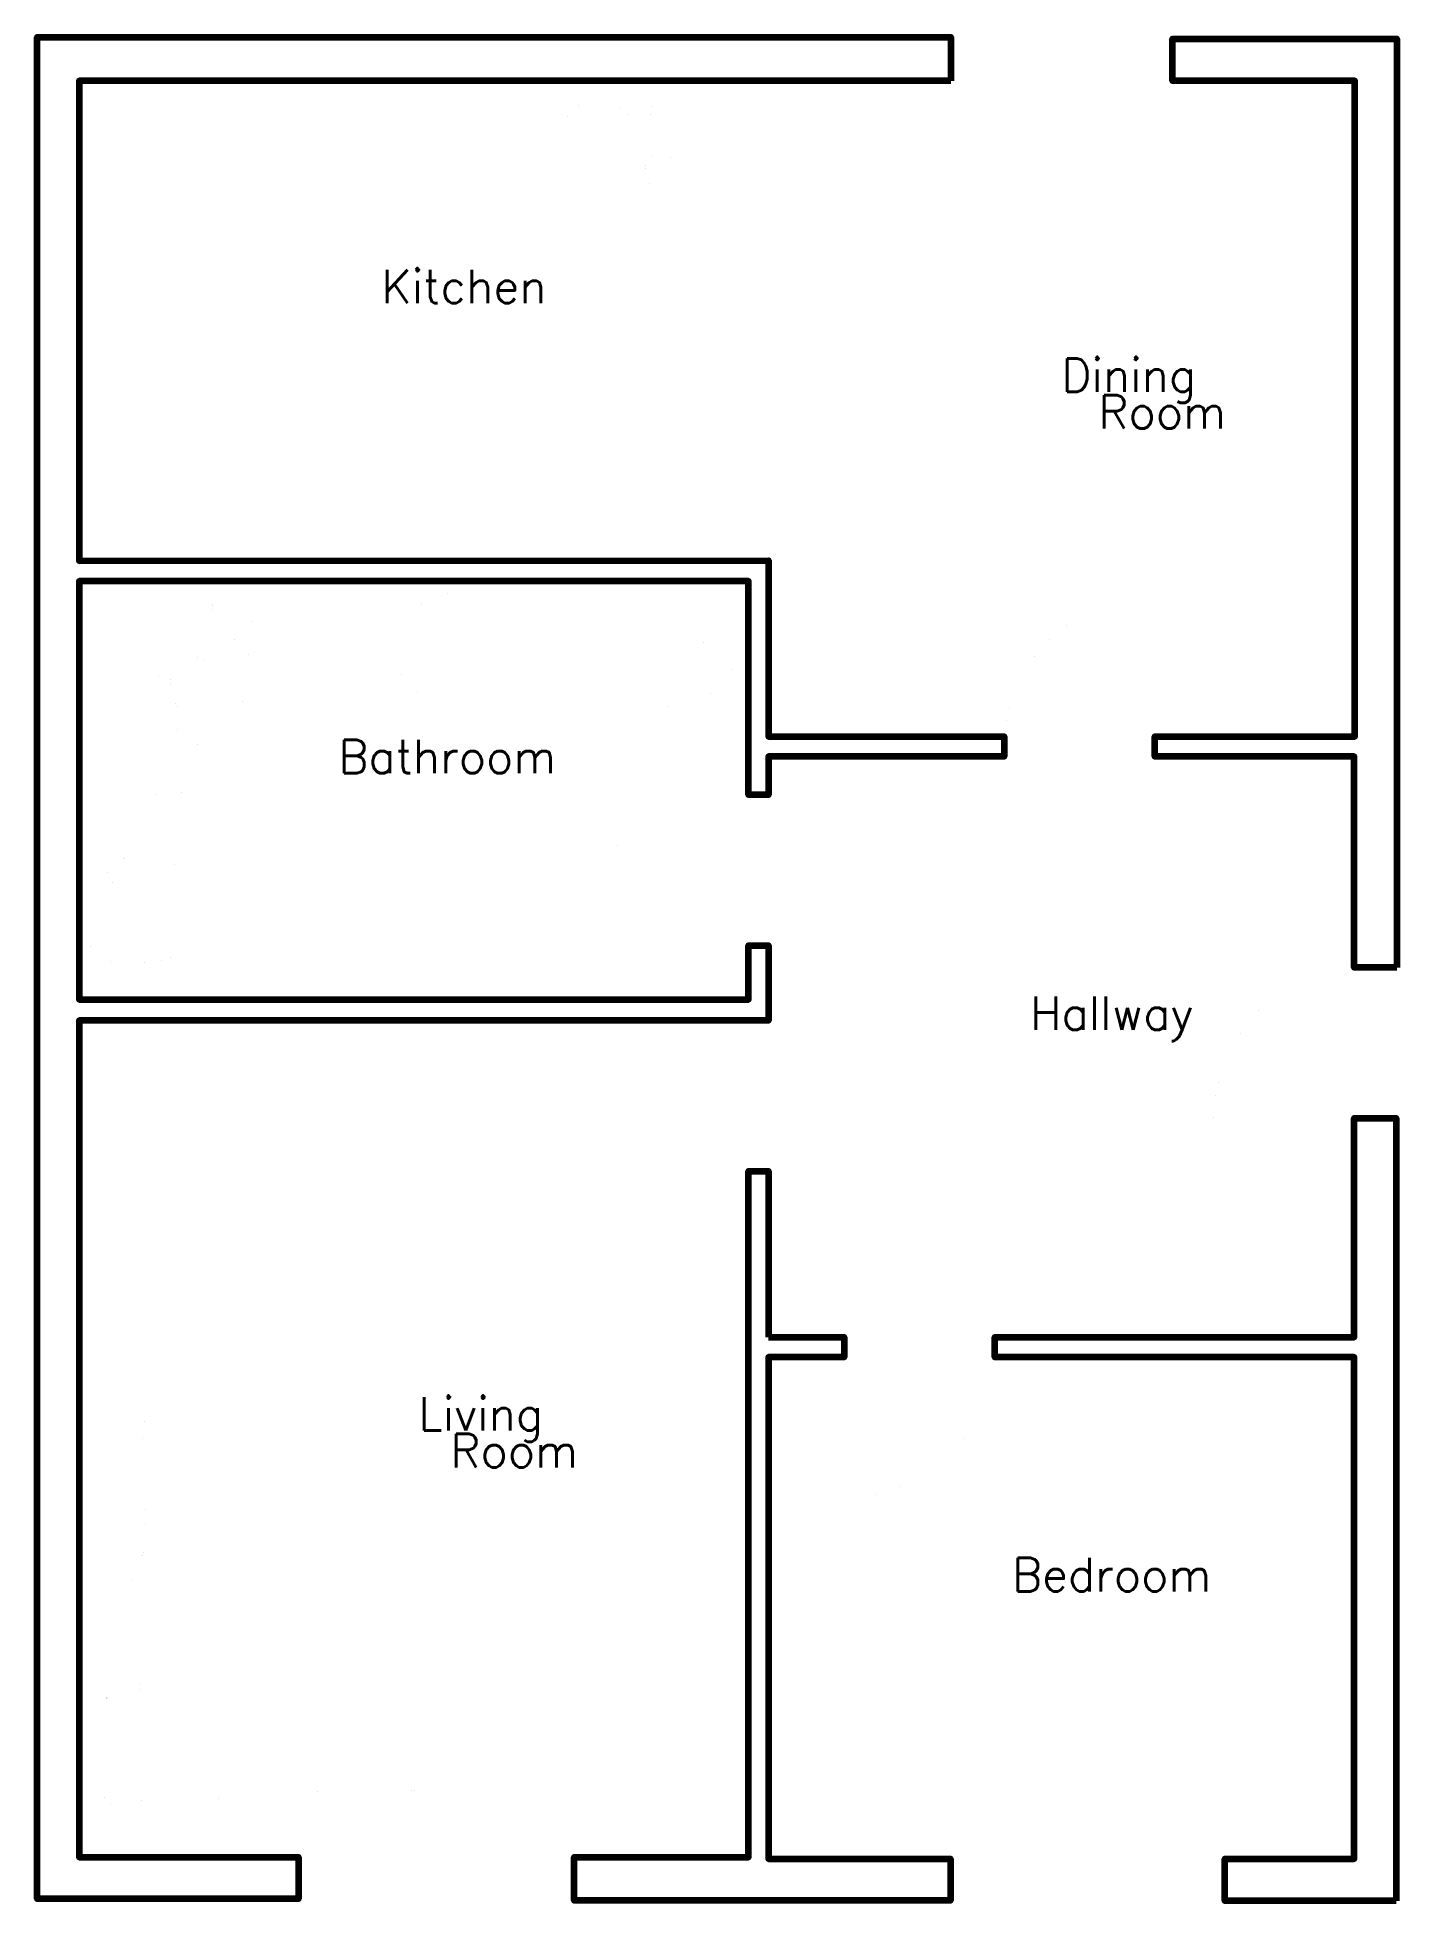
# Model space of a CAD drawing. Header units: metres. Extents: x -2.2 to 5.9, y -2.8 to 8.4.
import ezdxf
from ezdxf.enums import TextEntityAlignment as Align

# ---------------------------------------------------------------- set-up
doc = ezdxf.new("R2010")
doc.units = ezdxf.units.M
doc.header["$LTSCALE"] = 10
doc.layers.get('0').update_dxf_attribs({"linetype": 'CONTINUOUS', "lineweight": 100})
for name, color, linetype, lineweight in [('doors', 1, 'CONTINUOUS', 100), ('kitchencabinets.us', 4, 'CONTINUOUS', 100), ('plumbing', 15, 'CONTINUOUS', 100), ('roomitems', 2, 'CONTINUOUS', 100), ('texts', 5, 'CONTINUOUS', 100), ('walls', 8, 'CONTINUOUS', 100), ('windows', 3, 'CONTINUOUS', 100)]:
    doc.layers.add(name, color=color, linetype=linetype, lineweight=lineweight)
doc.styles.get("Standard").update_dxf_attribs({"font": 'txt', "width": 0.75, "bigfont": 'bigfont.shx'})

msp = doc.modelspace()

# ---------------------------------------------------------------- texts
at = {"layer": 'texts'}
for s, p in [('Kitchen', (0.3, 6.88)), ('Dining', (4.272, 6.35)), ('Room', (4.472, 6.13)), ('Bathroom', (0.2, 4.07)), ('Hallway', (4.17, 2.536)), ('Living', (0.4, 0.142)), ('Room', (0.6, -0.078)), ('Bedroom', (4.17, -0.819))]:
    msp.add_text(s, height=0.2, dxfattribs=at).set_placement(p, align=Align.MIDDLE_CENTER)

# ---------------------------------------------------------------- blocks, each defined once
blk = doc.blocks.new('W-0-0')
at = {"color": 0, "const_width": 0.01}
for points in [[(-450, -75), (-450, 0)], [(450, 0), (442, -122)], [(450, 0), (450, 0)], [(-450, -150), (-450, -75)], [(-450, -225), (-450, -150)], [(442, -122), (418, -239)], [(-450, -300), (-450, -225)], [(-450, -375), (-450, -300)], [(418, -239), (379, -350)], [(-450, -450), (-450, -375)], [(379, -350), (327, -454)], [(-450, -525), (-450, -450)], [(-450, -600), (-450, -525)], [(262, -550), (186, -636)], [(327, -454), (262, -550)], [(-450, -675), (-450, -600)], [(186, -636), (100, -712)], [(-450, -750), (-450, -675)], [(-450, -825), (-450, -750)], [(4, -777), (-100, -829)], [(100, -712), (4, -777)], [(-450, -900), (-450, -825)], [(-211, -868), (-328, -892)], [(-100, -829), (-211, -868)], [(-328, -892), (-450, -900)]]:
    blk.add_lwpolyline(points, dxfattribs=at)
blk = doc.blocks.new('W-0-1')
at = {"color": 0}
for points, const_width in [([(-687, 60), (-824, 60)], 0.01), ([(-824, 60), (-824, 50)], 0.01), ([(-687, 60), (-824, 60)], 0.01), ([(-817, 60), (-824, 60)], 0.01), ([(-824, 60), (-824, 50)], 0.01), ([(-824, 50), (-824, 40)], 0.01), ([(-824, 50), (-824, 40)], 0.01), ([(-824, 40), (-824, 30)], 0.01), ([(-824, 40), (-824, 30)], 0.01), ([(-824, 30), (-824, 20)], 0.01), ([(-824, 30), (-824, 20)], 0.01), ([(-824, 20), (-824, 10)], 0.01), ([(-824, 20), (-824, 10)], 0.01), ([(-824, 10), (-824, 0)], 0.01), ([(-824, 10), (-824, 0)], 0.01), ([(-824, 0), (-824, -10)], 0.01), ([(-824, 0), (-824, 0)], 0.01), ([(-824, 0), (-687, 0)], 0.01), ([(-824, 0), (-824, -10)], 0.01), ([(-824, 0), (-824, 0)], 0.04), ([(-824, 0), (-817, 0)], 0.04), ([(-811, 60), (-817, 60)], 0.01), ([(-817, 0), (-811, 0)], 0.04), ([(-804, 60), (-811, 60)], 0.01), ([(-811, 0), (-804, 0)], 0.04), ([(-797, 60), (-804, 60)], 0.01), ([(-804, 0), (-797, 0)], 0.04), ([(-791, 60), (-797, 60)], 0.01), ([(-797, 0), (-791, 0)], 0.04), ([(-784, 60), (-791, 60)], 0.01), ([(-791, 0), (-784, 0)], 0.04), ([(-777, 60), (-784, 60)], 0.01), ([(-784, 0), (-777, 0)], 0.04), ([(-771, 60), (-777, 60)], 0.01), ([(-777, 0), (-771, 0)], 0.04), ([(-764, 60), (-771, 60)], 0.01), ([(-771, 0), (-764, 0)], 0.04), ([(-757, 60), (-764, 60)], 0.01), ([(-764, 0), (-757, 0)], 0.04), ([(-751, 60), (-757, 60)], 0.01), ([(-757, 0), (-751, 0)], 0.04), ([(-744, 60), (-751, 60)], 0.01), ([(-751, 0), (-744, 0)], 0.04), ([(-744, 60), (-744, 60)], 0.01), ([(-549, 60), (-687, 60)], 0.01), ([(-549, 60), (-687, 60)], 0.01), ([(-687, 0), (-549, 0)], 0.01), ([(-412, 60), (-549, 60)], 0.01), ([(-412, 60), (-549, 60)], 0.01), ([(-549, 0), (-412, 0)], 0.01), ([(-275, 60), (-412, 60)], 0.01), ([(-275, 60), (-412, 60)], 0.01), ([(-412, 0), (-275, 0)], 0.01), ([(-137, 60), (-275, 60)], 0.01), ([(-137, 60), (-275, 60)], 0.01), ([(-275, 0), (-137, 0)], 0.01), ([(0, 60), (-137, 60)], 0.01), ([(0, 60), (-137, 60)], 0.01), ([(-137, 0), (0, 0)], 0.01), ([(137, 60), (0, 60)], 0.01), ([(137, 60), (0, 60)], 0.01), ([(0, 0), (137, 0)], 0.01), ([(275, 60), (137, 60)], 0.01), ([(275, 60), (137, 60)], 0.01), ([(137, 0), (275, 0)], 0.01), ([(412, 60), (275, 60)], 0.01), ([(412, 60), (275, 60)], 0.01), ([(275, 0), (412, 0)], 0.01), ([(549, 60), (412, 60)], 0.01), ([(549, 60), (412, 60)], 0.01), ([(412, 0), (549, 0)], 0.01), ([(687, 60), (549, 60)], 0.01), ([(687, 60), (549, 60)], 0.01), ([(549, 0), (687, 0)], 0.01), ([(824, 60), (687, 60)], 0.01), ([(824, 60), (687, 60)], 0.01), ([(687, 0), (824, 0)], 0.01), ([(751, 60), (744, 60)], 0.01), ([(744, 0), (744, 0)], 0.04), ([(744, 0), (751, 0)], 0.04), ([(757, 60), (751, 60)], 0.01), ([(751, 0), (757, 0)], 0.04), ([(764, 60), (757, 60)], 0.01), ([(757, 0), (764, 0)], 0.04), ([(771, 60), (764, 60)], 0.01), ([(764, 0), (771, 0)], 0.04), ([(777, 60), (771, 60)], 0.01), ([(771, 0), (777, 0)], 0.04), ([(784, 60), (777, 60)], 0.01), ([(777, 0), (784, 0)], 0.04), ([(791, 60), (784, 60)], 0.01), ([(784, 0), (791, 0)], 0.04), ([(797, 60), (791, 60)], 0.01), ([(791, 0), (797, 0)], 0.04), ([(804, 60), (797, 60)], 0.01), ([(797, 0), (804, 0)], 0.04), ([(811, 60), (804, 60)], 0.01), ([(804, 0), (811, 0)], 0.04), ([(817, 60), (811, 60)], 0.01), ([(811, 0), (817, 0)], 0.04), ([(824, 60), (817, 60)], 0.01), ([(817, 0), (824, 0)], 0.04), ([(824, 50), (824, 60)], 0.01), ([(824, 60), (824, 60)], 0.01), ([(824, 50), (824, 60)], 0.01), ([(824, 40), (824, 50)], 0.01), ([(824, 40), (824, 50)], 0.01), ([(824, 30), (824, 40)], 0.01), ([(824, 30), (824, 40)], 0.01), ([(824, 20), (824, 30)], 0.01), ([(824, 20), (824, 30)], 0.01), ([(824, 10), (824, 20)], 0.01), ([(824, 10), (824, 20)], 0.01), ([(824, 0), (824, 10)], 0.01), ([(824, 0), (824, 10)], 0.01), ([(824, -10), (824, 0)], 0.01), ([(824, -10), (824, 0)], 0.01), ([(-824, -10), (-824, -20)], 0.01), ([(-824, -10), (-824, -20)], 0.01), ([(-824, -20), (-824, -30)], 0.01), ([(-824, -20), (-824, -30)], 0.01), ([(-824, -30), (-824, -40)], 0.01), ([(-824, -30), (-824, -40)], 0.01), ([(-824, -40), (-824, -50)], 0.01), ([(-824, -40), (-824, -50)], 0.01), ([(-824, -50), (-824, -60)], 0.01), ([(-824, -50), (-824, -60)], 0.01), ([(-824, -60), (-824, -60)], 0.01), ([(-824, -60), (-687, -60)], 0.01), ([(-824, -60), (-824, -60)], 0.01), ([(-824, -60), (-824, -60)], 0.01), ([(-824, -60), (-824, -60)], 0.01), ([(-824, -60), (-824, -60)], 0.01), ([(-824, -60), (-824, -60)], 0.01), ([(-824, -60), (-824, -60)], 0.01), ([(-824, -60), (-824, -60)], 0.01), ([(-824, -60), (-824, -60)], 0.01), ([(-824, -60), (-824, -60)], 0.01), ([(-824, -60), (-824, -60)], 0.01), ([(-824, -60), (-824, -60)], 0.01), ([(-824, -60), (-824, -60)], 0.01), ([(-824, -60), (-824, -60)], 0.01), ([(-824, -60), (-824, -60)], 0.01), ([(-824, -60), (-824, -60)], 0.01), ([(-824, -60), (-687, -60)], 0.01), ([(-824, -60), (-817, -60)], 0.01), ([(-817, -60), (-811, -60)], 0.01), ([(-811, -60), (-804, -60)], 0.01), ([(-804, -60), (-797, -60)], 0.01), ([(-797, -60), (-791, -60)], 0.01), ([(-791, -60), (-784, -60)], 0.01), ([(-784, -60), (-777, -60)], 0.01), ([(-777, -60), (-771, -60)], 0.01), ([(-771, -60), (-764, -60)], 0.01), ([(-764, -60), (-757, -60)], 0.01), ([(-757, -60), (-751, -60)], 0.01), ([(-751, -60), (-744, -60)], 0.01), ([(-687, -60), (-549, -60)], 0.01), ([(-687, -60), (-549, -60)], 0.01), ([(-549, -60), (-412, -60)], 0.01), ([(-549, -60), (-412, -60)], 0.01), ([(-412, -60), (-275, -60)], 0.01), ([(-412, -60), (-275, -60)], 0.01), ([(-275, -60), (-137, -60)], 0.01), ([(-275, -60), (-137, -60)], 0.01), ([(-137, -60), (0, -60)], 0.01), ([(-137, -60), (0, -60)], 0.01), ([(0, -60), (137, -60)], 0.01), ([(0, -60), (137, -60)], 0.01), ([(137, -60), (275, -60)], 0.01), ([(137, -60), (275, -60)], 0.01), ([(275, -60), (412, -60)], 0.01), ([(275, -60), (412, -60)], 0.01), ([(412, -60), (549, -60)], 0.01), ([(412, -60), (549, -60)], 0.01), ([(549, -60), (687, -60)], 0.01), ([(549, -60), (687, -60)], 0.01), ([(687, -60), (824, -60)], 0.01), ([(687, -60), (824, -60)], 0.01), ([(744, -60), (744, -60)], 0.01), ([(744, -60), (751, -60)], 0.01), ([(751, -60), (757, -60)], 0.01), ([(757, -60), (764, -60)], 0.01), ([(764, -60), (771, -60)], 0.01), ([(771, -60), (777, -60)], 0.01), ([(777, -60), (784, -60)], 0.01), ([(784, -60), (791, -60)], 0.01), ([(791, -60), (797, -60)], 0.01), ([(797, -60), (804, -60)], 0.01), ([(804, -60), (811, -60)], 0.01), ([(811, -60), (817, -60)], 0.01), ([(817, -60), (824, -60)], 0.01), ([(824, -20), (824, -10)], 0.01), ([(824, -20), (824, -10)], 0.01), ([(824, -30), (824, -20)], 0.01), ([(824, -30), (824, -20)], 0.01), ([(824, -40), (824, -30)], 0.01), ([(824, -40), (824, -30)], 0.01), ([(824, -50), (824, -40)], 0.01), ([(824, -50), (824, -40)], 0.01), ([(824, -60), (824, -50)], 0.01), ([(824, -60), (824, -50)], 0.01)]:
    blk.add_lwpolyline(points, dxfattribs=dict(at, const_width=const_width))
blk = doc.blocks.new('F-0-0')
at = {"color": 0, "const_width": 0.01}
for points in [[(-1645, 1240), (-1645, 1240)], [(-1645, 1240), (-1633, 1240)], [(-1645, 1046), (-1645, 1240)], [(-1645, 1240), (-1645, 1240)], [(-1645, 1240), (-1645, 1240)], [(-1633, 1240), (-1620, 1240)], [(-1620, 1240), (-1608, 1240)], [(-1608, 1240), (-1596, 1240)], [(-1596, 1240), (-1584, 1240)], [(-1584, 1240), (-1571, 1240)], [(-1571, 1240), (-1559, 1240)], [(-1559, 1240), (-1547, 1240)], [(-1547, 1240), (-1534, 1240)], [(-1534, 1240), (-1522, 1240)], [(-1522, 1240), (-1510, 1240)], [(-1510, 1240), (-1498, 1240)], [(-1498, 1240), (-1498, 1240)], [(-1498, 1240), (-1248, 1240)], [(-1498, 1228), (-1498, 1240)], [(-1498, 1240), (-1498, 1240)], [(-1498, 1240), (-1498, 1240)], [(-1498, 1240), (-1498, 1046)], [(-1498, 1216), (-1498, 1228)], [(-1248, 1240), (-998, 1240)], [(-998, 1240), (-749, 1240)], [(-749, 1240), (-499, 1240)], [(-499, 1240), (-250, 1240)], [(-250, 1240), (0, 1240)], [(0, 1240), (250, 1240)], [(250, 1240), (499, 1240)], [(499, 1240), (749, 1240)], [(749, 1240), (999, 1240)], [(999, 1240), (1248, 1240)], [(1248, 1240), (1498, 1240)], [(1498, 1240), (1498, 1240)], [(1498, 1240), (1510, 1240)], [(1498, 1160), (1498, 1240)], [(1498, 1240), (1498, 1240)], [(1498, 1240), (1498, 1240)], [(1498, 1240), (1498, 1228)], [(1498, 1228), (1498, 1216)], [(1510, 1240), (1522, 1240)], [(1522, 1240), (1535, 1240)], [(1535, 1240), (1547, 1240)], [(1547, 1240), (1559, 1240)], [(1559, 1240), (1571, 1240)], [(1571, 1240), (1584, 1240)], [(1584, 1240), (1596, 1240)], [(1596, 1240), (1608, 1240)], [(1608, 1240), (1620, 1240)], [(1620, 1240), (1633, 1240)], [(1633, 1240), (1645, 1240)], [(1645, 1240), (1645, 1160)], [(-1498, 1203), (-1498, 1216)], [(-1498, 1191), (-1498, 1203)], [(-1498, 1179), (-1498, 1191)], [(-1498, 1167), (-1498, 1179)], [(-1498, 1155), (-1498, 1167)], [(-1498, 1142), (-1498, 1155)], [(-1498, 1130), (-1498, 1142)], [(-1498, 1118), (-1498, 1130)], [(-1498, 1106), (-1498, 1118)], [(1498, 1216), (1498, 1203)], [(1498, 1203), (1498, 1191)], [(1498, 1191), (1498, 1179)], [(1498, 1179), (1498, 1167)], [(1498, 1167), (1498, 1155)], [(1498, 1081), (1498, 1160)], [(1498, 1155), (1498, 1142)], [(1498, 1142), (1498, 1130)], [(1498, 1130), (1498, 1118)], [(1498, 1118), (1498, 1106)], [(1645, 1160), (1645, 1081)], [(-1645, 851), (-1645, 1046)], [(-1498, 1094), (-1498, 1106)], [(-1248, 1094), (-1498, 1094)], [(-1498, 1094), (-1498, 1094)], [(-1498, 1094), (-1430, 1094)], [(-1498, 911), (-1498, 1094)], [(-1498, 1094), (-1498, 1094)], [(-1498, 1094), (-1498, 1094)], [(-1498, 1046), (-1498, 851)], [(-1430, 1094), (-1362, 1094)], [(-1362, 1094), (-1294, 1094)], [(-1330, 1051), (-1329, 1057)], [(-1330, 1043), (-1330, 1051)], [(-1330, 1035), (-1330, 1043)], [(-1330, 1026), (-1330, 1035)], [(-1330, 1018), (-1330, 1026)], [(-1330, 1010), (-1330, 1018)], [(-1330, 1002), (-1330, 1010)], [(-1329, 1057), (-1328, 1062)], [(-1328, 1062), (-1326, 1068)], [(-1326, 1068), (-1324, 1073)], [(-1324, 1073), (-1321, 1077)], [(-1321, 1077), (-1317, 1081)], [(-1317, 1081), (-1313, 1085)], [(-1313, 1085), (-1308, 1088)], [(-1308, 1088), (-1303, 1090)], [(-1303, 1090), (-1298, 1092)], [(-1298, 1092), (-1293, 1093)], [(-1294, 1094), (-1226, 1094)], [(-1293, 1093), (-1287, 1094)], [(-1287, 1094), (-1287, 1094)], [(-1287, 1094), (-1239, 1094)], [(-1287, 1094), (-1287, 1094)], [(-1287, 1094), (-1287, 1094)], [(-1287, 1094), (-1287, 1094)], [(-1287, 1094), (-1287, 1094)], [(-1287, 1094), (-1287, 1094)], [(-1287, 1094), (-1287, 1094)], [(-1287, 1094), (-1287, 1094)], [(-1287, 1094), (-1287, 1094)], [(-1287, 1094), (-1287, 1094)], [(-1287, 1094), (-1287, 1094)], [(-1287, 1094), (-1287, 1094)], [(-1287, 1094), (-1287, 1094)], [(-1287, 1094), (-1287, 1094)], [(-1287, 1094), (-1287, 1094)], [(-998, 1094), (-1248, 1094)], [(-1239, 1094), (-1192, 1094)], [(-1226, 1094), (-1158, 1094)], [(-1192, 1094), (-1145, 1094)], [(-1158, 1094), (-1090, 1094)], [(-1145, 1094), (-1098, 1094)], [(-1098, 1094), (-1050, 1094)], [(-1090, 1094), (-1022, 1094)], [(-1050, 1094), (-1003, 1094)], [(-1022, 1094), (-954, 1094)], [(-1003, 1094), (-956, 1094)], [(-749, 1094), (-998, 1094)], [(-956, 1094), (-909, 1094)], [(-954, 1094), (-886, 1094)], [(-909, 1094), (-861, 1094)], [(-886, 1094), (-818, 1094)], [(-861, 1094), (-814, 1094)], [(-818, 1094), (-750, 1094)], [(-814, 1094), (-767, 1094)], [(-767, 1094), (-719, 1094)], [(-750, 1094), (-683, 1094)], [(-499, 1094), (-749, 1094)], [(-719, 1094), (-715, 1092)], [(-715, 1092), (-710, 1090)], [(-710, 1090), (-706, 1087)], [(-706, 1087), (-702, 1084)], [(-702, 1084), (-699, 1081)], [(-699, 1081), (-695, 1077)], [(-695, 1077), (-692, 1073)], [(-692, 1073), (-690, 1069)], [(-690, 1069), (-687, 1065)], [(-687, 1065), (-685, 1061)], [(-685, 1061), (-684, 1056)], [(-684, 1056), (-683, 1051)], [(-683, 1094), (-683, 1094)], [(-683, 1094), (-567, 1094)], [(-683, 1026), (-683, 1094)], [(-683, 1094), (-683, 1094)], [(-683, 1094), (-683, 1094)], [(-683, 1094), (-683, 911)], [(-683, 1045), (-682, 1051)], [(-683, 1051), (-683, 1043)], [(-683, 1035), (-683, 1045)], [(-683, 1043), (-683, 1035)], [(-683, 1026), (-683, 1035)], [(-683, 1035), (-683, 1026)], [(-683, 959), (-683, 1026)], [(-683, 1016), (-683, 1026)], [(-683, 1026), (-683, 1018)], [(-683, 1018), (-683, 1010)], [(-683, 1007), (-683, 1016)], [(-683, 1010), (-683, 1002)], [(-683, 998), (-683, 1007)], [(-682, 1051), (-681, 1058)], [(-681, 1058), (-679, 1064)], [(-679, 1064), (-676, 1069)], [(-676, 1069), (-672, 1075)], [(-672, 1075), (-668, 1079)], [(-668, 1079), (-664, 1083)], [(-664, 1083), (-658, 1087)], [(-658, 1087), (-653, 1090)], [(-653, 1090), (-647, 1092)], [(-647, 1092), (-640, 1093)], [(-640, 1093), (-633, 1094)], [(-633, 1094), (-633, 1094)], [(-633, 1094), (-584, 1094)], [(-633, 1094), (-633, 1094)], [(-633, 1094), (-633, 1094)], [(-633, 1094), (-633, 1094)], [(-633, 1094), (-633, 1094)], [(-633, 1094), (-633, 1094)], [(-633, 1094), (-633, 1094)], [(-633, 1094), (-633, 1094)], [(-633, 1094), (-633, 1094)], [(-633, 1094), (-633, 1094)], [(-633, 1094), (-633, 1094)], [(-633, 1094), (-633, 1094)], [(-633, 1094), (-633, 1094)], [(-633, 1094), (-633, 1094)], [(-633, 1094), (-633, 1094)], [(-584, 1094), (-534, 1094)], [(-567, 1094), (-452, 1094)], [(-534, 1094), (-485, 1094)], [(-250, 1094), (-499, 1094)], [(-485, 1094), (-435, 1094)], [(-452, 1094), (-336, 1094)], [(-435, 1094), (-386, 1094)], [(-386, 1094), (-336, 1094)], [(-336, 1094), (-221, 1094)], [(-336, 1094), (-287, 1094)], [(-287, 1094), (-237, 1094)], [(0, 1094), (-250, 1094)], [(-237, 1094), (-188, 1094)], [(-221, 1094), (-106, 1094)], [(-188, 1094), (-138, 1094)], [(-138, 1094), (-89, 1094)], [(-106, 1094), (10, 1094)], [(-89, 1094), (-39, 1094)], [(-39, 1094), (-33, 1093)], [(-33, 1093), (-26, 1092)], [(-26, 1092), (-20, 1090)], [(-20, 1090), (-14, 1087)], [(-14, 1087), (-9, 1083)], [(-9, 1083), (-5, 1079)], [(-5, 1079), (0, 1075)], [(250, 1094), (0, 1094)], [(0, 1075), (3, 1069)], [(3, 1069), (6, 1064)], [(6, 1064), (8, 1058)], [(8, 1058), (9, 1051)], [(9, 1051), (10, 1045)], [(10, 1094), (125, 1094)], [(10, 1026), (10, 1094)], [(10, 1051), (12, 1058)], [(10, 1045), (10, 1051)], [(10, 1045), (10, 1035)], [(10, 1035), (10, 1045)], [(10, 1035), (10, 1026)], [(10, 1026), (10, 1035)], [(10, 959), (10, 1026)], [(10, 1026), (10, 1016)], [(10, 1016), (10, 1026)], [(10, 1016), (10, 1007)], [(10, 1007), (10, 1016)], [(10, 1007), (10, 998)], [(10, 998), (10, 1007)], [(12, 1058), (14, 1064)], [(14, 1064), (16, 1069)], [(16, 1069), (20, 1075)], [(20, 1075), (24, 1079)], [(24, 1079), (29, 1083)], [(29, 1083), (34, 1087)], [(34, 1087), (40, 1090)], [(40, 1090), (46, 1092)], [(46, 1092), (52, 1093)], [(52, 1093), (59, 1094)], [(59, 1094), (59, 1094)], [(59, 1094), (108, 1094)], [(59, 1094), (59, 1094)], [(59, 1094), (59, 1094)], [(59, 1094), (59, 1094)], [(59, 1094), (59, 1094)], [(59, 1094), (59, 1094)], [(59, 1094), (59, 1094)], [(59, 1094), (59, 1094)], [(59, 1094), (59, 1094)], [(59, 1094), (59, 1094)], [(59, 1094), (59, 1094)], [(59, 1094), (59, 1094)], [(59, 1094), (59, 1094)], [(59, 1094), (59, 1094)], [(59, 1094), (59, 1094)], [(108, 1094), (158, 1094)], [(125, 1094), (241, 1094)], [(158, 1094), (207, 1094)], [(207, 1094), (257, 1094)], [(241, 1094), (356, 1094)], [(499, 1094), (250, 1094)], [(257, 1094), (307, 1094)], [(307, 1094), (356, 1094)], [(356, 1094), (471, 1094)], [(356, 1094), (406, 1094)], [(406, 1094), (455, 1094)], [(455, 1094), (505, 1094)], [(471, 1094), (587, 1094)], [(749, 1094), (499, 1094)], [(505, 1094), (554, 1094)], [(554, 1094), (604, 1094)], [(587, 1094), (702, 1094)], [(604, 1094), (653, 1094)], [(653, 1094), (660, 1093)], [(660, 1093), (666, 1092)], [(666, 1092), (672, 1090)], [(672, 1090), (678, 1087)], [(678, 1087), (683, 1083)], [(683, 1083), (688, 1079)], [(688, 1079), (692, 1075)], [(692, 1075), (696, 1069)], [(696, 1069), (698, 1064)], [(698, 1064), (701, 1058)], [(701, 1058), (702, 1051)], [(702, 1094), (702, 1026)], [(702, 1026), (702, 1094)], [(702, 1094), (702, 1094)], [(702, 1094), (768, 1094)], [(702, 972), (702, 1094)], [(702, 1094), (702, 1094)], [(702, 1094), (702, 1094)], [(702, 1051), (702, 1045)], [(702, 1045), (703, 1051)], [(702, 1045), (702, 1035)], [(702, 1035), (702, 1045)], [(702, 1035), (702, 1026)], [(702, 1026), (702, 1035)], [(702, 1026), (702, 959)], [(702, 959), (702, 1026)], [(702, 1026), (702, 1016)], [(702, 1016), (702, 1026)], [(702, 1016), (702, 1007)], [(702, 1007), (702, 1016)], [(702, 1007), (702, 998)], [(702, 998), (702, 1007)], [(703, 1051), (704, 1058)], [(704, 1058), (706, 1064)], [(706, 1064), (709, 1069)], [(709, 1069), (712, 1075)], [(712, 1075), (717, 1079)], [(717, 1079), (721, 1083)], [(721, 1083), (727, 1087)], [(727, 1087), (732, 1090)], [(732, 1090), (738, 1092)], [(738, 1092), (745, 1093)], [(745, 1093), (751, 1094)], [(999, 1094), (749, 1094)], [(751, 1094), (751, 1094)], [(751, 1094), (809, 1094)], [(751, 1094), (751, 1094)], [(751, 1094), (751, 1094)], [(751, 1094), (751, 1094)], [(751, 1094), (751, 1094)], [(751, 1094), (751, 1094)], [(751, 1094), (751, 1094)], [(751, 1094), (751, 1094)], [(751, 1094), (751, 1094)], [(751, 1094), (751, 1094)], [(751, 1094), (751, 1094)], [(751, 1094), (751, 1094)], [(751, 1094), (751, 1094)], [(751, 1094), (751, 1094)], [(751, 1094), (751, 1094)], [(768, 1094), (835, 1094)], [(809, 1094), (868, 1094)], [(835, 1094), (901, 1094)], [(868, 1094), (926, 1094)], [(901, 1094), (967, 1094)], [(926, 1094), (984, 1094)], [(967, 1094), (1034, 1094)], [(984, 1094), (1042, 1094)], [(1248, 1094), (999, 1094)], [(1034, 1094), (1100, 1094)], [(1042, 1094), (1100, 1094)], [(1100, 1094), (1166, 1094)], [(1100, 1094), (1158, 1094)], [(1158, 1094), (1216, 1094)], [(1166, 1094), (1232, 1094)], [(1216, 1094), (1274, 1094)], [(1232, 1094), (1299, 1094)], [(1498, 1094), (1248, 1094)], [(1274, 1094), (1332, 1094)], [(1299, 1094), (1365, 1094)], [(1332, 1094), (1391, 1094)], [(1365, 1094), (1431, 1094)], [(1391, 1094), (1449, 1094)], [(1431, 1094), (1498, 1094)], [(1449, 1094), (1455, 1093)], [(1455, 1093), (1462, 1092)], [(1462, 1092), (1468, 1090)], [(1468, 1090), (1473, 1087)], [(1473, 1087), (1479, 1083)], [(1479, 1083), (1483, 1079)], [(1483, 1079), (1488, 1075)], [(1488, 1075), (1491, 1069)], [(1491, 1069), (1494, 1064)], [(1494, 1064), (1496, 1058)], [(1496, 1058), (1497, 1051)], [(1497, 1051), (1498, 1045)], [(1498, 1106), (1498, 1094)], [(1498, 1094), (1498, 972)], [(1498, 1001), (1498, 1081)], [(1498, 1045), (1498, 1035)], [(1498, 1035), (1498, 1026)], [(1498, 1026), (1498, 1016)], [(1498, 1016), (1498, 1007)], [(1498, 1007), (1498, 998)], [(1645, 1081), (1645, 1001)], [(-1498, 729), (-1498, 911)], [(-1498, 890), (-1496, 894)], [(-1496, 894), (-1494, 899)], [(-1494, 899), (-1491, 903)], [(-1491, 903), (-1488, 907)], [(-1488, 907), (-1485, 910)], [(-1485, 910), (-1481, 914)], [(-1481, 914), (-1477, 917)], [(-1477, 917), (-1473, 919)], [(-1473, 919), (-1469, 922)], [(-1469, 922), (-1464, 924)], [(-1464, 924), (-1460, 925)], [(-1460, 925), (-1455, 926)], [(-1455, 926), (-1446, 926)], [(-1446, 926), (-1438, 926)], [(-1438, 926), (-1430, 926)], [(-1430, 926), (-1422, 926)], [(-1422, 926), (-1413, 926)], [(-1413, 926), (-1405, 926)], [(-1405, 926), (-1397, 926)], [(-1397, 926), (-1388, 926)], [(-1388, 926), (-1380, 926)], [(-1380, 926), (-1372, 926)], [(-1372, 926), (-1364, 926)], [(-1364, 926), (-1355, 926)], [(-1355, 926), (-1350, 926)], [(-1350, 926), (-1345, 924)], [(-1345, 924), (-1341, 922)], [(-1341, 922), (-1336, 920)], [(-1336, 920), (-1332, 918)], [(-1332, 918), (-1328, 915)], [(-1330, 993), (-1330, 1002)], [(-1330, 985), (-1330, 993)], [(-1330, 977), (-1330, 985)], [(-1330, 969), (-1330, 977)], [(-1330, 960), (-1330, 969)], [(-1330, 952), (-1330, 960)], [(-1329, 946), (-1330, 952)], [(-1328, 941), (-1329, 946)], [(-1326, 936), (-1328, 941)], [(-1328, 915), (-1325, 911)], [(-1324, 931), (-1326, 936)], [(-1325, 911), (-1321, 908)], [(-1321, 926), (-1324, 931)], [(-1317, 922), (-1321, 926)], [(-1321, 908), (-1319, 903)], [(-1319, 903), (-1316, 899)], [(-1313, 918), (-1317, 922)], [(-1316, 899), (-1314, 895)], [(-1314, 895), (-1312, 890)], [(-1308, 915), (-1313, 918)], [(-1303, 913), (-1308, 915)], [(-1298, 911), (-1303, 913)], [(-1293, 910), (-1298, 911)], [(-1287, 910), (-1293, 910)], [(-1240, 900), (-1287, 910)], [(-1193, 893), (-1240, 900)], [(-1145, 887), (-1193, 893)], [(-813, 893), (-861, 887)], [(-766, 900), (-813, 893)], [(-719, 910), (-766, 900)], [(-715, 911), (-719, 910)], [(-710, 913), (-715, 911)], [(-706, 916), (-710, 913)], [(-702, 918), (-706, 916)], [(-698, 922), (-702, 918)], [(-694, 925), (-698, 922)], [(-691, 929), (-694, 925)], [(-689, 933), (-691, 929)], [(-686, 938), (-689, 933)], [(-685, 942), (-686, 938)], [(-683, 947), (-685, 942)], [(-683, 1002), (-683, 993)], [(-683, 988), (-683, 998)], [(-683, 993), (-683, 985)], [(-683, 979), (-683, 988)], [(-683, 985), (-683, 977)], [(-683, 969), (-683, 979)], [(-683, 977), (-683, 969)], [(-683, 960), (-683, 969)], [(-683, 969), (-683, 960)], [(-683, 950), (-683, 960)], [(-683, 960), (-683, 952)], [(-683, 891), (-683, 959)], [(-683, 952), (-683, 947)], [(-683, 941), (-683, 950)], [(-683, 931), (-683, 941)], [(-682, 925), (-683, 931)], [(-683, 911), (-683, 729)], [(-683, 823), (-683, 891)], [(-681, 918), (-682, 925)], [(-679, 912), (-681, 918)], [(-676, 907), (-679, 912)], [(-672, 902), (-676, 907)], [(-668, 897), (-672, 902)], [(-664, 893), (-668, 897)], [(-658, 889), (-664, 893)], [(-9, 893), (-14, 889)], [(-5, 897), (-9, 893)], [(0, 902), (-5, 897)], [(3, 907), (0, 902)], [(6, 912), (3, 907)], [(8, 918), (6, 912)], [(9, 925), (8, 918)], [(10, 931), (9, 925)], [(10, 998), (10, 988)], [(10, 988), (10, 998)], [(10, 988), (10, 979)], [(10, 979), (10, 988)], [(10, 979), (10, 969)], [(10, 969), (10, 979)], [(10, 969), (10, 960)], [(10, 960), (10, 969)], [(10, 960), (10, 950)], [(10, 950), (10, 960)], [(10, 891), (10, 959)], [(10, 950), (10, 941)], [(10, 941), (10, 950)], [(10, 941), (10, 931)], [(10, 931), (10, 941)], [(10, 925), (10, 931)], [(12, 918), (10, 925)], [(10, 823), (10, 891)], [(14, 912), (12, 918)], [(16, 907), (14, 912)], [(20, 902), (16, 907)], [(24, 897), (20, 902)], [(29, 893), (24, 897)], [(34, 889), (29, 893)], [(683, 893), (678, 889)], [(688, 897), (683, 893)], [(692, 902), (688, 897)], [(696, 907), (692, 902)], [(698, 912), (696, 907)], [(701, 918), (698, 912)], [(702, 925), (701, 918)], [(702, 998), (702, 988)], [(702, 988), (702, 998)], [(702, 988), (702, 979)], [(702, 979), (702, 988)], [(702, 979), (702, 969)], [(702, 969), (702, 979)], [(702, 851), (702, 972)], [(702, 969), (702, 960)], [(702, 960), (702, 969)], [(702, 960), (702, 950)], [(702, 950), (702, 960)], [(702, 959), (702, 891)], [(702, 891), (702, 959)], [(702, 950), (702, 941)], [(702, 941), (702, 950)], [(702, 941), (702, 931)], [(702, 931), (702, 941)], [(702, 931), (702, 925)], [(703, 925), (702, 931)], [(702, 891), (702, 823)], [(702, 823), (702, 891)], [(704, 918), (703, 925)], [(706, 912), (704, 918)], [(709, 907), (706, 912)], [(712, 902), (709, 907)], [(717, 897), (712, 902)], [(721, 893), (717, 897)], [(727, 889), (721, 893)], [(1479, 893), (1473, 889)], [(1483, 897), (1479, 893)], [(1488, 902), (1483, 897)], [(1491, 907), (1488, 902)], [(1494, 912), (1491, 907)], [(1496, 918), (1494, 912)], [(1497, 925), (1496, 918)], [(1498, 931), (1497, 925)], [(1498, 921), (1498, 1001)], [(1498, 998), (1498, 988)], [(1498, 988), (1498, 979)], [(1498, 979), (1498, 969)], [(1498, 972), (1498, 851)], [(1498, 969), (1498, 960)], [(1498, 960), (1498, 950)], [(1498, 950), (1498, 941)], [(1498, 941), (1498, 931)], [(1498, 841), (1498, 921)], [(1645, 1001), (1645, 921)], [(1645, 921), (1645, 841)], [(-1645, 657), (-1645, 851)], [(-1498, 843), (-1498, 890)], [(-1498, 851), (-1498, 657)], [(-1498, 796), (-1498, 843)], [(-1498, 749), (-1498, 796)], [(-1312, 890), (-1303, 843)], [(-1303, 843), (-1296, 796)], [(-1296, 796), (-1290, 749)], [(-1098, 883), (-1145, 887)], [(-1051, 880), (-1098, 883)], [(-1003, 880), (-1051, 880)], [(-956, 880), (-1003, 880)], [(-908, 883), (-956, 880)], [(-861, 887), (-908, 883)], [(-683, 756), (-683, 823)], [(-683, 775), (-683, 820)], [(-653, 886), (-658, 889)], [(-647, 884), (-653, 886)], [(-640, 883), (-647, 884)], [(-633, 883), (-640, 883)], [(-584, 872), (-633, 883)], [(-535, 864), (-584, 872)], [(-486, 857), (-535, 864)], [(-436, 852), (-486, 857)], [(-386, 849), (-436, 852)], [(-336, 848), (-386, 849)], [(-287, 849), (-336, 848)], [(-237, 852), (-287, 849)], [(-187, 857), (-237, 852)], [(-138, 864), (-187, 857)], [(-88, 872), (-138, 864)], [(-39, 883), (-88, 872)], [(-33, 883), (-39, 883)], [(-26, 884), (-33, 883)], [(-20, 886), (-26, 884)], [(-14, 889), (-20, 886)], [(10, 756), (10, 823)], [(40, 886), (34, 889)], [(46, 884), (40, 886)], [(52, 883), (46, 884)], [(59, 883), (52, 883)], [(108, 872), (59, 883)], [(157, 864), (108, 872)], [(207, 857), (157, 864)], [(256, 852), (207, 857)], [(306, 849), (256, 852)], [(356, 848), (306, 849)], [(406, 849), (356, 848)], [(456, 852), (406, 849)], [(505, 857), (456, 852)], [(555, 864), (505, 857)], [(604, 872), (555, 864)], [(653, 883), (604, 872)], [(660, 883), (653, 883)], [(666, 884), (660, 883)], [(672, 886), (666, 884)], [(678, 889), (672, 886)], [(702, 730), (702, 851)], [(702, 823), (702, 756)], [(702, 756), (702, 823)], [(732, 886), (727, 889)], [(738, 884), (732, 886)], [(745, 883), (738, 884)], [(751, 883), (745, 883)], [(809, 872), (751, 883)], [(867, 864), (809, 872)], [(925, 857), (867, 864)], [(983, 852), (925, 857)], [(1042, 849), (983, 852)], [(1100, 848), (1042, 849)], [(1158, 849), (1100, 848)], [(1217, 852), (1158, 849)], [(1275, 857), (1217, 852)], [(1333, 864), (1275, 857)], [(1391, 872), (1333, 864)], [(1449, 883), (1391, 872)], [(1455, 883), (1449, 883)], [(1462, 884), (1455, 883)], [(1468, 886), (1462, 884)], [(1473, 889), (1468, 886)], [(1498, 851), (1498, 730)], [(1498, 762), (1498, 841)], [(1645, 841), (1645, 762)], [(-1498, 702), (-1498, 749)], [(-1498, 547), (-1498, 729)], [(-1498, 655), (-1498, 702)], [(-1290, 749), (-1286, 702)], [(-1286, 702), (-1283, 655)], [(-683, 731), (-683, 775)], [(-683, 688), (-683, 756)], [(-683, 686), (-683, 731)], [(-683, 729), (-683, 547)], [(-683, 621), (-683, 688)], [(-683, 641), (-683, 686)], [(10, 688), (10, 756)], [(10, 621), (10, 688)], [(702, 756), (702, 688)], [(702, 688), (702, 756)], [(702, 609), (702, 730)], [(702, 688), (702, 621)], [(702, 621), (702, 688)], [(1498, 682), (1498, 762)], [(1498, 730), (1498, 609)], [(1498, 602), (1498, 682)], [(1645, 762), (1645, 682)], [(1645, 682), (1645, 602)], [(-1645, 462), (-1645, 657)], [(-1498, 657), (-1498, 462)], [(-1498, 608), (-1498, 655)], [(-1498, 561), (-1498, 608)], [(-1498, 514), (-1498, 561)], [(-1283, 560), (-1286, 513)], [(-1283, 655), (-1282, 608)], [(-1282, 608), (-1283, 560)], [(-683, 596), (-683, 641)], [(-683, 553), (-683, 621)], [(-683, 552), (-683, 596)], [(10, 553), (10, 621)], [(702, 621), (702, 553)], [(702, 553), (702, 621)], [(702, 487), (702, 609)], [(1498, 609), (1498, 487)], [(1498, 522), (1498, 602)], [(1645, 602), (1645, 522)], [(-1645, 268), (-1645, 462)], [(-1498, 365), (-1498, 547)], [(-1498, 467), (-1498, 514)], [(-1498, 420), (-1498, 467)], [(-1498, 462), (-1498, 268)], [(-1290, 466), (-1296, 419)], [(-1286, 513), (-1290, 466)], [(-683, 486), (-683, 553)], [(-683, 507), (-683, 552)], [(-683, 547), (-683, 365)], [(-683, 462), (-683, 507)], [(-683, 418), (-683, 486)], [(-683, 417), (-683, 462)], [(10, 486), (10, 553)], [(10, 418), (10, 486)], [(702, 553), (702, 486)], [(702, 486), (702, 553)], [(702, 366), (702, 487)], [(702, 486), (702, 418)], [(702, 418), (702, 486)], [(1498, 443), (1498, 522)], [(1498, 487), (1498, 366)], [(1645, 522), (1645, 443)], [(-1498, 373), (-1498, 420)], [(-1498, 326), (-1498, 373)], [(-1498, 182), (-1498, 365)], [(-1303, 372), (-1312, 326)], [(-1296, 419), (-1303, 372)], [(-683, 351), (-683, 418)], [(-683, 373), (-683, 417)], [(-683, 328), (-683, 373)], [(-683, 365), (-683, 182)], [(-683, 283), (-683, 351)], [(10, 351), (10, 418)], [(10, 283), (10, 351)], [(702, 418), (702, 351)], [(702, 351), (702, 418)], [(702, 245), (702, 366)], [(702, 351), (702, 283)], [(702, 283), (702, 351)], [(1498, 363), (1498, 443)], [(1498, 366), (1498, 245)], [(1498, 283), (1498, 363)], [(1645, 443), (1645, 363)], [(1645, 363), (1645, 283)], [(-1645, 73), (-1645, 268)], [(-1498, 326), (-1498, 326)], [(-1497, 320), (-1498, 326)], [(-1498, 326), (-1498, 326)], [(-1498, 326), (-1498, 326)], [(-1498, 326), (-1498, 326)], [(-1498, 326), (-1498, 326)], [(-1498, 326), (-1498, 326)], [(-1498, 326), (-1498, 326)], [(-1498, 326), (-1498, 326)], [(-1498, 326), (-1498, 326)], [(-1498, 326), (-1498, 326)], [(-1498, 326), (-1498, 326)], [(-1498, 326), (-1498, 326)], [(-1498, 326), (-1498, 326)], [(-1498, 326), (-1498, 326)], [(-1498, 326), (-1498, 326)], [(-1430, 283), (-1498, 283)], [(-1498, 268), (-1498, 73)], [(-1498, 241), (-1496, 247)], [(-1498, 234), (-1498, 241)], [(-1498, 185), (-1498, 234)], [(-1496, 314), (-1497, 320)], [(-1494, 309), (-1496, 314)], [(-1496, 247), (-1494, 253)], [(-1492, 304), (-1494, 309)], [(-1494, 253), (-1491, 259)], [(-1489, 300), (-1492, 304)], [(-1491, 259), (-1488, 264)], [(-1485, 296), (-1489, 300)], [(-1488, 264), (-1484, 269)], [(-1481, 292), (-1485, 296)], [(-1484, 269), (-1479, 273)], [(-1476, 289), (-1481, 292)], [(-1479, 273), (-1474, 277)], [(-1471, 287), (-1476, 289)], [(-1474, 277), (-1468, 279)], [(-1466, 285), (-1471, 287)], [(-1468, 279), (-1462, 281)], [(-1461, 284), (-1466, 285)], [(-1462, 281), (-1456, 283)], [(-1455, 283), (-1461, 284)], [(-1456, 283), (-1449, 283)], [(-1446, 283), (-1455, 283)], [(-1449, 283), (-1439, 283)], [(-1438, 283), (-1446, 283)], [(-1439, 283), (-1430, 283)], [(-1430, 283), (-1438, 283)], [(-1362, 283), (-1430, 283)], [(-1430, 283), (-1420, 283)], [(-1422, 283), (-1430, 283)], [(-1413, 283), (-1422, 283)], [(-1420, 283), (-1411, 283)], [(-1405, 283), (-1413, 283)], [(-1411, 283), (-1401, 283)], [(-1397, 283), (-1405, 283)], [(-1401, 283), (-1392, 283)], [(-1388, 283), (-1397, 283)], [(-1392, 283), (-1382, 283)], [(-1380, 283), (-1388, 283)], [(-1382, 283), (-1373, 283)], [(-1372, 283), (-1380, 283)], [(-1373, 283), (-1363, 283)], [(-1364, 283), (-1372, 283)], [(-1355, 283), (-1364, 283)], [(-1363, 283), (-1354, 283)], [(-1294, 283), (-1362, 283)], [(-1349, 284), (-1355, 283)], [(-1354, 283), (-1344, 283)], [(-1344, 285), (-1349, 284)], [(-1339, 287), (-1344, 285)], [(-1344, 283), (-1335, 283)], [(-1334, 289), (-1339, 287)], [(-1335, 283), (-1328, 283)], [(-1329, 292), (-1334, 289)], [(-1325, 296), (-1329, 292)], [(-1328, 283), (-1322, 281)], [(-1321, 300), (-1325, 296)], [(-1322, 281), (-1316, 279)], [(-1318, 304), (-1321, 300)], [(-1316, 309), (-1318, 304)], [(-1314, 314), (-1316, 309)], [(-1316, 279), (-1310, 277)], [(-1313, 320), (-1314, 314)], [(-1312, 326), (-1313, 320)], [(-1310, 277), (-1305, 273)], [(-1305, 273), (-1300, 269)], [(-1300, 269), (-1296, 264)], [(-1296, 264), (-1292, 259)], [(-1226, 283), (-1294, 283)], [(-1292, 259), (-1289, 253)], [(-1289, 253), (-1287, 247)], [(-1287, 247), (-1286, 241)], [(-1286, 241), (-1286, 234)], [(-1286, 234), (-1275, 186)], [(-1158, 283), (-1226, 283)], [(-1090, 283), (-1158, 283)], [(-1022, 283), (-1090, 283)], [(-954, 283), (-1022, 283)], [(-886, 283), (-954, 283)], [(-818, 283), (-886, 283)], [(-750, 283), (-818, 283)], [(-683, 283), (-750, 283)], [(-683, 283), (-683, 328)], [(-567, 283), (-683, 283)], [(-683, 283), (-683, 283)], [(-683, 283), (-683, 283)], [(-452, 283), (-567, 283)], [(-336, 283), (-452, 283)], [(-221, 283), (-336, 283)], [(-106, 283), (-221, 283)], [(10, 283), (-106, 283)], [(125, 283), (10, 283)], [(10, 283), (10, 283)], [(241, 283), (125, 283)], [(356, 283), (241, 283)], [(471, 283), (356, 283)], [(587, 283), (471, 283)], [(702, 283), (587, 283)], [(702, 283), (702, 283)], [(702, 124), (702, 245)], [(1510, 283), (1498, 283)], [(1498, 245), (1498, 124)], [(1522, 283), (1510, 283)], [(1535, 283), (1522, 283)], [(1547, 283), (1535, 283)], [(1559, 283), (1547, 283)], [(1571, 283), (1559, 283)], [(1584, 283), (1571, 283)], [(1596, 283), (1584, 283)], [(1608, 283), (1596, 283)], [(1620, 283), (1608, 283)], [(1633, 283), (1620, 283)], [(1645, 283), (1633, 283)], [(-1498, 136), (-1498, 185)], [(-1498, 0), (-1498, 182)], [(-1498, 87), (-1498, 136)], [(-1275, 186), (-1266, 137)], [(-1266, 137), (-1260, 87)], [(-683, 182), (-683, 0)], [(702, 2), (702, 124)], [(1498, 124), (1498, 2)], [(-1645, -121), (-1645, 73)], [(-1498, 37), (-1498, 87)], [(-1498, 73), (-1498, -121)], [(-1498, -12), (-1498, 37)], [(-1498, -182), (-1498, 0)], [(-1260, 87), (-1255, 38)], [(-1255, 38), (-1252, -11)], [(-683, 0), (-683, -182)], [(702, -119), (702, 2)], [(1498, 2), (1498, -119)], [(-1498, -61), (-1498, -12)], [(-1498, -110), (-1498, -61)], [(-1498, -159), (-1498, -110)], [(-1252, -111), (-1255, -160)], [(-1252, -11), (-1251, -61)], [(-1251, -61), (-1252, -111)], [(-1645, -316), (-1645, -121)], [(-1498, -121), (-1498, -316)], [(-1498, -209), (-1498, -159)], [(-1498, -364), (-1498, -182)], [(-1498, -258), (-1498, -209)], [(-1260, -209), (-1266, -259)], [(-1255, -160), (-1260, -209)], [(-683, -182), (-683, -364)], [(702, -240), (702, -119)], [(1498, -119), (1498, -240)], [(-1645, -510), (-1645, -316)], [(-1498, -307), (-1498, -258)], [(-1498, -356), (-1498, -307)], [(-1498, -316), (-1498, -510)], [(-1275, -308), (-1286, -356)], [(-1266, -259), (-1275, -308)], [(702, -361), (702, -240)], [(1498, -240), (1498, -361)], [(-1498, -356), (-1498, -356)], [(-1498, -363), (-1498, -356)], [(-1498, -356), (-1498, -356)], [(-1498, -356), (-1498, -356)], [(-1498, -356), (-1498, -356)], [(-1498, -356), (-1498, -356)], [(-1498, -356), (-1498, -356)], [(-1498, -356), (-1498, -356)], [(-1498, -356), (-1498, -356)], [(-1498, -356), (-1498, -356)], [(-1498, -356), (-1498, -356)], [(-1498, -356), (-1498, -356)], [(-1498, -356), (-1498, -356)], [(-1498, -356), (-1498, -356)], [(-1498, -356), (-1498, -356)], [(-1498, -356), (-1498, -356)], [(-1496, -369), (-1498, -363)], [(-1498, -547), (-1498, -364)], [(-1430, -405), (-1498, -405)], [(-1498, -447), (-1496, -441)], [(-1494, -375), (-1496, -369)], [(-1496, -441), (-1494, -435)], [(-1491, -381), (-1494, -375)], [(-1494, -435), (-1491, -429)], [(-1488, -386), (-1491, -381)], [(-1491, -429), (-1488, -424)], [(-1484, -391), (-1488, -386)], [(-1488, -424), (-1484, -419)], [(-1479, -395), (-1484, -391)], [(-1484, -419), (-1479, -415)], [(-1474, -399), (-1479, -395)], [(-1479, -415), (-1474, -412)], [(-1468, -401), (-1474, -399)], [(-1474, -412), (-1468, -409)], [(-1462, -403), (-1468, -401)], [(-1468, -409), (-1462, -407)], [(-1456, -405), (-1462, -403)], [(-1462, -407), (-1456, -406)], [(-1456, -406), (-1449, -405)], [(-1449, -405), (-1456, -405)], [(-1449, -405), (-1439, -405)], [(-1439, -405), (-1449, -405)], [(-1439, -405), (-1430, -405)], [(-1430, -405), (-1439, -405)], [(-1362, -405), (-1430, -405)], [(-1430, -405), (-1420, -405)], [(-1420, -405), (-1430, -405)], [(-1420, -405), (-1411, -405)], [(-1411, -405), (-1420, -405)], [(-1411, -405), (-1401, -405)], [(-1401, -405), (-1411, -405)], [(-1401, -405), (-1392, -405)], [(-1392, -405), (-1401, -405)], [(-1392, -405), (-1382, -405)], [(-1382, -405), (-1392, -405)], [(-1382, -405), (-1373, -405)], [(-1373, -405), (-1382, -405)], [(-1373, -405), (-1363, -405)], [(-1363, -405), (-1373, -405)], [(-1363, -405), (-1354, -405)], [(-1354, -405), (-1363, -405)], [(-1294, -405), (-1362, -405)], [(-1354, -405), (-1344, -405)], [(-1344, -405), (-1354, -405)], [(-1344, -405), (-1335, -405)], [(-1335, -405), (-1344, -405)], [(-1335, -405), (-1328, -406)], [(-1328, -405), (-1335, -405)], [(-1322, -403), (-1328, -405)], [(-1328, -406), (-1322, -407)], [(-1316, -401), (-1322, -403)], [(-1322, -407), (-1316, -409)], [(-1310, -399), (-1316, -401)], [(-1316, -409), (-1310, -412)], [(-1305, -395), (-1310, -399)], [(-1310, -412), (-1305, -415)], [(-1300, -391), (-1305, -395)], [(-1305, -415), (-1300, -419)], [(-1296, -386), (-1300, -391)], [(-1300, -419), (-1296, -424)], [(-1292, -381), (-1296, -386)], [(-1296, -424), (-1292, -429)], [(-1226, -405), (-1294, -405)], [(-1289, -375), (-1292, -381)], [(-1292, -429), (-1289, -435)], [(-1287, -369), (-1289, -375)], [(-1289, -435), (-1287, -441)], [(-1286, -363), (-1287, -369)], [(-1287, -441), (-1286, -447)], [(-1286, -356), (-1286, -363)], [(-1158, -405), (-1226, -405)], [(-1090, -405), (-1158, -405)], [(-1022, -405), (-1090, -405)], [(-954, -405), (-1022, -405)], [(-886, -405), (-954, -405)], [(-818, -405), (-886, -405)], [(-750, -405), (-818, -405)], [(-683, -405), (-750, -405)], [(-683, -364), (-683, -547)], [(-683, -405), (-683, -405)], [(768, -361), (702, -361)], [(835, -361), (768, -361)], [(901, -361), (835, -361)], [(967, -361), (901, -361)], [(1034, -361), (967, -361)], [(1100, -361), (1034, -361)], [(1166, -361), (1100, -361)], [(1232, -361), (1166, -361)], [(1299, -361), (1232, -361)], [(1365, -361), (1299, -361)], [(1431, -361), (1365, -361)], [(1498, -361), (1431, -361)], [(-1645, -705), (-1645, -510)], [(-1498, -454), (-1498, -447)], [(-1498, -503), (-1498, -454)], [(-1498, -552), (-1498, -503)], [(-1498, -510), (-1498, -705)], [(-1498, -729), (-1498, -547)], [(-1498, -602), (-1498, -552)], [(-1286, -447), (-1286, -454)], [(-1286, -454), (-1275, -503)], [(-1275, -503), (-1266, -552)], [(-1266, -552), (-1260, -601)], [(-683, -547), (-683, -729)], [(-1498, -651), (-1498, -602)], [(-1498, -700), (-1498, -651)], [(-1260, -601), (-1255, -650)], [(-1255, -650), (-1252, -700)], [(-1645, -899), (-1645, -705)], [(-1498, -749), (-1498, -700)], [(-1498, -705), (-1498, -899)], [(-1498, -911), (-1498, -729)], [(-1498, -799), (-1498, -749)], [(-1252, -700), (-1251, -749)], [(-1251, -749), (-1252, -799)], [(-683, -729), (-683, -911)], [(-1498, -848), (-1498, -799)], [(-1498, -897), (-1498, -848)], [(-1255, -848), (-1260, -898)], [(-1252, -799), (-1255, -848)], [(-1645, -1094), (-1645, -899)], [(-1498, -946), (-1498, -897)], [(-1498, -899), (-1498, -1094)], [(-1498, -1094), (-1498, -911)], [(-1498, -995), (-1498, -946)], [(-1498, -1045), (-1498, -995)], [(-1275, -996), (-1286, -1045)], [(-1266, -947), (-1275, -996)], [(-1260, -898), (-1266, -947)], [(-683, -911), (-683, -1094)], [(-1633, -1094), (-1645, -1094)], [(-1645, -1094), (-1645, -1094)], [(-1645, -1094), (-1565, -1094)], [(-1645, -1106), (-1645, -1094)], [(-1645, -1094), (-1645, -1094)], [(-1645, -1094), (-1645, -1094)], [(-1645, -1118), (-1645, -1106)], [(-1620, -1094), (-1633, -1094)], [(-1608, -1094), (-1620, -1094)], [(-1596, -1094), (-1608, -1094)], [(-1584, -1094), (-1596, -1094)], [(-1571, -1094), (-1584, -1094)], [(-1559, -1094), (-1571, -1094)], [(-1565, -1094), (-1485, -1094)], [(-1547, -1094), (-1559, -1094)], [(-1534, -1094), (-1547, -1094)], [(-1522, -1094), (-1534, -1094)], [(-1510, -1094), (-1522, -1094)], [(-1498, -1094), (-1510, -1094)], [(-1498, -1045), (-1498, -1045)], [(-1498, -1051), (-1498, -1045)], [(-1498, -1045), (-1498, -1045)], [(-1498, -1045), (-1498, -1045)], [(-1498, -1045), (-1498, -1045)], [(-1498, -1045), (-1498, -1045)], [(-1498, -1045), (-1498, -1045)], [(-1498, -1045), (-1498, -1045)], [(-1498, -1045), (-1498, -1045)], [(-1498, -1045), (-1498, -1045)], [(-1498, -1045), (-1498, -1045)], [(-1498, -1045), (-1498, -1045)], [(-1498, -1045), (-1498, -1045)], [(-1498, -1045), (-1498, -1045)], [(-1498, -1045), (-1498, -1045)], [(-1498, -1045), (-1498, -1045)], [(-1496, -1058), (-1498, -1051)], [(-1430, -1094), (-1498, -1094)], [(-1494, -1064), (-1496, -1058)], [(-1491, -1069), (-1494, -1064)], [(-1488, -1075), (-1491, -1069)], [(-1484, -1079), (-1488, -1075)], [(-1485, -1094), (-1404, -1094)], [(-1479, -1083), (-1484, -1079)], [(-1474, -1087), (-1479, -1083)], [(-1468, -1090), (-1474, -1087)], [(-1462, -1092), (-1468, -1090)], [(-1456, -1093), (-1462, -1092)], [(-1449, -1094), (-1456, -1093)], [(-1439, -1094), (-1449, -1094)], [(-1430, -1094), (-1439, -1094)], [(-1362, -1094), (-1430, -1094)], [(-1420, -1094), (-1430, -1094)], [(-1411, -1094), (-1420, -1094)], [(-1401, -1094), (-1411, -1094)], [(-1404, -1094), (-1324, -1094)], [(-1392, -1094), (-1401, -1094)], [(-1382, -1094), (-1392, -1094)], [(-1373, -1094), (-1382, -1094)], [(-1363, -1094), (-1373, -1094)], [(-1354, -1094), (-1363, -1094)], [(-1294, -1094), (-1362, -1094)], [(-1344, -1094), (-1354, -1094)], [(-1335, -1094), (-1344, -1094)], [(-1328, -1093), (-1335, -1094)], [(-1322, -1092), (-1328, -1093)], [(-1324, -1094), (-1244, -1094)], [(-1316, -1090), (-1322, -1092)], [(-1310, -1087), (-1316, -1090)], [(-1305, -1083), (-1310, -1087)], [(-1300, -1079), (-1305, -1083)], [(-1296, -1075), (-1300, -1079)], [(-1292, -1069), (-1296, -1075)], [(-1226, -1094), (-1294, -1094)], [(-1289, -1064), (-1292, -1069)], [(-1287, -1058), (-1289, -1064)], [(-1286, -1051), (-1287, -1058)], [(-1286, -1045), (-1286, -1051)], [(-1244, -1094), (-1164, -1094)], [(-1158, -1094), (-1226, -1094)], [(-1164, -1094), (-1084, -1094)], [(-1090, -1094), (-1158, -1094)], [(-1022, -1094), (-1090, -1094)], [(-1084, -1094), (-1003, -1094)], [(-954, -1094), (-1022, -1094)], [(-1003, -1094), (-923, -1094)], [(-886, -1094), (-954, -1094)], [(-923, -1094), (-843, -1094)], [(-818, -1094), (-886, -1094)], [(-843, -1094), (-763, -1094)], [(-750, -1094), (-818, -1094)], [(-763, -1094), (-683, -1094)], [(-683, -1094), (-750, -1094)], [(-683, -1094), (-683, -1106)], [(-683, -1106), (-683, -1118)], [(-1645, -1130), (-1645, -1118)], [(-1645, -1142), (-1645, -1130)], [(-1645, -1155), (-1645, -1142)], [(-1645, -1167), (-1645, -1155)], [(-1645, -1179), (-1645, -1167)], [(-1645, -1191), (-1645, -1179)], [(-1645, -1203), (-1645, -1191)], [(-1645, -1216), (-1645, -1203)], [(-1645, -1228), (-1645, -1216)], [(-683, -1118), (-683, -1130)], [(-683, -1130), (-683, -1142)], [(-683, -1142), (-683, -1155)], [(-683, -1155), (-683, -1167)], [(-683, -1167), (-683, -1179)], [(-683, -1179), (-683, -1191)], [(-683, -1191), (-683, -1203)], [(-683, -1203), (-683, -1216)], [(-683, -1216), (-683, -1228)], [(-1645, -1240), (-1645, -1228)], [(-1565, -1240), (-1645, -1240)], [(-1485, -1240), (-1565, -1240)], [(-1404, -1240), (-1485, -1240)], [(-1324, -1240), (-1404, -1240)], [(-1244, -1240), (-1324, -1240)], [(-1164, -1240), (-1244, -1240)], [(-1084, -1240), (-1164, -1240)], [(-1003, -1240), (-1084, -1240)], [(-923, -1240), (-1003, -1240)], [(-843, -1240), (-923, -1240)], [(-763, -1240), (-843, -1240)], [(-683, -1240), (-763, -1240)], [(-683, -1228), (-683, -1240)]]:
    blk.add_lwpolyline(points, dxfattribs=at)
blk = doc.blocks.new('W-1-0')
at = {"color": 0, "const_width": 0.01}
for points in [[(-450, -75), (-450, 0)], [(450, 0), (442, -122)], [(450, 0), (450, 0)], [(-450, -150), (-450, -75)], [(-450, -225), (-450, -150)], [(442, -122), (418, -239)], [(-450, -300), (-450, -225)], [(-450, -375), (-450, -300)], [(418, -239), (379, -350)], [(-450, -450), (-450, -375)], [(379, -350), (327, -454)], [(-450, -525), (-450, -450)], [(-450, -600), (-450, -525)], [(262, -550), (186, -636)], [(327, -454), (262, -550)], [(-450, -675), (-450, -600)], [(186, -636), (100, -712)], [(-450, -750), (-450, -675)], [(-450, -825), (-450, -750)], [(4, -777), (-100, -829)], [(100, -712), (4, -777)], [(-450, -900), (-450, -825)], [(-211, -868), (-328, -892)], [(-100, -829), (-211, -868)], [(-328, -892), (-450, -900)]]:
    blk.add_lwpolyline(points, dxfattribs=at)
blk = doc.blocks.new('W-1-1')
at = {"color": 0}
for points, const_width in [([(-683, 60), (-820, 60)], 0.01), ([(-820, 60), (-820, 50)], 0.01), ([(-683, 60), (-820, 60)], 0.01), ([(-813, 60), (-820, 60)], 0.01), ([(-820, 60), (-820, 50)], 0.01), ([(-820, 50), (-820, 40)], 0.01), ([(-820, 50), (-820, 40)], 0.01), ([(-820, 40), (-820, 30)], 0.01), ([(-820, 40), (-820, 30)], 0.01), ([(-820, 30), (-820, 20)], 0.01), ([(-820, 30), (-820, 20)], 0.01), ([(-820, 20), (-820, 10)], 0.01), ([(-820, 20), (-820, 10)], 0.01), ([(-820, 10), (-820, 0)], 0.01), ([(-820, 10), (-820, 0)], 0.01), ([(-820, 0), (-820, -10)], 0.01), ([(-820, 0), (-820, 0)], 0.01), ([(-820, 0), (-683, 0)], 0.01), ([(-820, 0), (-820, -10)], 0.01), ([(-820, 0), (-820, 0)], 0.04), ([(-820, 0), (-813, 0)], 0.04), ([(-806, 60), (-813, 60)], 0.01), ([(-813, 0), (-806, 0)], 0.04), ([(-800, 60), (-806, 60)], 0.01), ([(-806, 0), (-800, 0)], 0.04), ([(-793, 60), (-800, 60)], 0.01), ([(-800, 0), (-793, 0)], 0.04), ([(-786, 60), (-793, 60)], 0.01), ([(-793, 0), (-786, 0)], 0.04), ([(-780, 60), (-786, 60)], 0.01), ([(-786, 0), (-780, 0)], 0.04), ([(-773, 60), (-780, 60)], 0.01), ([(-780, 0), (-773, 0)], 0.04), ([(-766, 60), (-773, 60)], 0.01), ([(-773, 0), (-766, 0)], 0.04), ([(-760, 60), (-766, 60)], 0.01), ([(-766, 0), (-760, 0)], 0.04), ([(-753, 60), (-760, 60)], 0.01), ([(-760, 0), (-753, 0)], 0.04), ([(-746, 60), (-753, 60)], 0.01), ([(-753, 0), (-746, 0)], 0.04), ([(-740, 60), (-746, 60)], 0.01), ([(-746, 0), (-740, 0)], 0.04), ([(-740, 60), (-740, 60)], 0.01), ([(-547, 60), (-683, 60)], 0.01), ([(-547, 60), (-683, 60)], 0.01), ([(-683, 0), (-547, 0)], 0.01), ([(-410, 60), (-547, 60)], 0.01), ([(-410, 60), (-547, 60)], 0.01), ([(-547, 0), (-410, 0)], 0.01), ([(-273, 60), (-410, 60)], 0.01), ([(-273, 60), (-410, 60)], 0.01), ([(-410, 0), (-273, 0)], 0.01), ([(-137, 60), (-273, 60)], 0.01), ([(-137, 60), (-273, 60)], 0.01), ([(-273, 0), (-137, 0)], 0.01), ([(0, 60), (-137, 60)], 0.01), ([(0, 60), (-137, 60)], 0.01), ([(-137, 0), (0, 0)], 0.01), ([(137, 60), (0, 60)], 0.01), ([(137, 60), (0, 60)], 0.01), ([(0, 0), (137, 0)], 0.01), ([(273, 60), (137, 60)], 0.01), ([(273, 60), (137, 60)], 0.01), ([(137, 0), (273, 0)], 0.01), ([(410, 60), (273, 60)], 0.01), ([(410, 60), (273, 60)], 0.01), ([(273, 0), (410, 0)], 0.01), ([(547, 60), (410, 60)], 0.01), ([(547, 60), (410, 60)], 0.01), ([(410, 0), (547, 0)], 0.01), ([(683, 60), (547, 60)], 0.01), ([(683, 60), (547, 60)], 0.01), ([(547, 0), (683, 0)], 0.01), ([(820, 60), (683, 60)], 0.01), ([(820, 60), (683, 60)], 0.01), ([(683, 0), (820, 0)], 0.01), ([(746, 60), (740, 60)], 0.01), ([(740, 0), (740, 0)], 0.04), ([(740, 0), (746, 0)], 0.04), ([(753, 60), (746, 60)], 0.01), ([(746, 0), (753, 0)], 0.04), ([(760, 60), (753, 60)], 0.01), ([(753, 0), (760, 0)], 0.04), ([(766, 60), (760, 60)], 0.01), ([(760, 0), (766, 0)], 0.04), ([(773, 60), (766, 60)], 0.01), ([(766, 0), (773, 0)], 0.04), ([(780, 60), (773, 60)], 0.01), ([(773, 0), (780, 0)], 0.04), ([(786, 60), (780, 60)], 0.01), ([(780, 0), (786, 0)], 0.04), ([(793, 60), (786, 60)], 0.01), ([(786, 0), (793, 0)], 0.04), ([(800, 60), (793, 60)], 0.01), ([(793, 0), (800, 0)], 0.04), ([(806, 60), (800, 60)], 0.01), ([(800, 0), (806, 0)], 0.04), ([(813, 60), (806, 60)], 0.01), ([(806, 0), (813, 0)], 0.04), ([(820, 60), (813, 60)], 0.01), ([(813, 0), (820, 0)], 0.04), ([(820, 50), (820, 60)], 0.01), ([(820, 60), (820, 60)], 0.01), ([(820, 50), (820, 60)], 0.01), ([(820, 40), (820, 50)], 0.01), ([(820, 40), (820, 50)], 0.01), ([(820, 30), (820, 40)], 0.01), ([(820, 30), (820, 40)], 0.01), ([(820, 20), (820, 30)], 0.01), ([(820, 20), (820, 30)], 0.01), ([(820, 10), (820, 20)], 0.01), ([(820, 10), (820, 20)], 0.01), ([(820, 0), (820, 10)], 0.01), ([(820, 0), (820, 10)], 0.01), ([(820, -10), (820, 0)], 0.01), ([(820, -10), (820, 0)], 0.01), ([(-820, -10), (-820, -20)], 0.01), ([(-820, -10), (-820, -20)], 0.01), ([(-820, -20), (-820, -30)], 0.01), ([(-820, -20), (-820, -30)], 0.01), ([(-820, -30), (-820, -40)], 0.01), ([(-820, -30), (-820, -40)], 0.01), ([(-820, -40), (-820, -50)], 0.01), ([(-820, -40), (-820, -50)], 0.01), ([(-820, -50), (-820, -60)], 0.01), ([(-820, -50), (-820, -60)], 0.01), ([(-820, -60), (-820, -60)], 0.01), ([(-820, -60), (-683, -60)], 0.01), ([(-820, -60), (-820, -60)], 0.01), ([(-820, -60), (-820, -60)], 0.01), ([(-820, -60), (-820, -60)], 0.01), ([(-820, -60), (-820, -60)], 0.01), ([(-820, -60), (-820, -60)], 0.01), ([(-820, -60), (-820, -60)], 0.01), ([(-820, -60), (-820, -60)], 0.01), ([(-820, -60), (-820, -60)], 0.01), ([(-820, -60), (-820, -60)], 0.01), ([(-820, -60), (-820, -60)], 0.01), ([(-820, -60), (-820, -60)], 0.01), ([(-820, -60), (-820, -60)], 0.01), ([(-820, -60), (-820, -60)], 0.01), ([(-820, -60), (-820, -60)], 0.01), ([(-820, -60), (-820, -60)], 0.01), ([(-820, -60), (-683, -60)], 0.01), ([(-820, -60), (-813, -60)], 0.01), ([(-813, -60), (-806, -60)], 0.01), ([(-806, -60), (-800, -60)], 0.01), ([(-800, -60), (-793, -60)], 0.01), ([(-793, -60), (-786, -60)], 0.01), ([(-786, -60), (-780, -60)], 0.01), ([(-780, -60), (-773, -60)], 0.01), ([(-773, -60), (-766, -60)], 0.01), ([(-766, -60), (-760, -60)], 0.01), ([(-760, -60), (-753, -60)], 0.01), ([(-753, -60), (-746, -60)], 0.01), ([(-746, -60), (-740, -60)], 0.01), ([(-683, -60), (-547, -60)], 0.01), ([(-683, -60), (-547, -60)], 0.01), ([(-547, -60), (-410, -60)], 0.01), ([(-547, -60), (-410, -60)], 0.01), ([(-410, -60), (-273, -60)], 0.01), ([(-410, -60), (-273, -60)], 0.01), ([(-273, -60), (-137, -60)], 0.01), ([(-273, -60), (-137, -60)], 0.01), ([(-137, -60), (0, -60)], 0.01), ([(-137, -60), (0, -60)], 0.01), ([(0, -60), (137, -60)], 0.01), ([(0, -60), (137, -60)], 0.01), ([(137, -60), (273, -60)], 0.01), ([(137, -60), (273, -60)], 0.01), ([(273, -60), (410, -60)], 0.01), ([(273, -60), (410, -60)], 0.01), ([(410, -60), (547, -60)], 0.01), ([(410, -60), (547, -60)], 0.01), ([(547, -60), (683, -60)], 0.01), ([(547, -60), (683, -60)], 0.01), ([(683, -60), (820, -60)], 0.01), ([(683, -60), (820, -60)], 0.01), ([(740, -60), (740, -60)], 0.01), ([(740, -60), (746, -60)], 0.01), ([(746, -60), (753, -60)], 0.01), ([(753, -60), (760, -60)], 0.01), ([(760, -60), (766, -60)], 0.01), ([(766, -60), (773, -60)], 0.01), ([(773, -60), (780, -60)], 0.01), ([(780, -60), (786, -60)], 0.01), ([(786, -60), (793, -60)], 0.01), ([(793, -60), (800, -60)], 0.01), ([(800, -60), (806, -60)], 0.01), ([(806, -60), (813, -60)], 0.01), ([(813, -60), (820, -60)], 0.01), ([(820, -20), (820, -10)], 0.01), ([(820, -20), (820, -10)], 0.01), ([(820, -30), (820, -20)], 0.01), ([(820, -30), (820, -20)], 0.01), ([(820, -40), (820, -30)], 0.01), ([(820, -40), (820, -30)], 0.01), ([(820, -50), (820, -40)], 0.01), ([(820, -50), (820, -40)], 0.01), ([(820, -60), (820, -50)], 0.01), ([(820, -60), (820, -50)], 0.01)]:
    blk.add_lwpolyline(points, dxfattribs=dict(at, const_width=const_width))
blk = doc.blocks.new('F-1-0')
at = {"color": 0, "const_width": 0.01}
for points in [[(-814, 1156), (-814, 1156)], [(-814, 1156), (-677, 1156)], [(-814, 1150), (-814, 1156)], [(-814, 1156), (-814, 1156)], [(-814, 1156), (-814, 1156)], [(-814, 1144), (-814, 1150)], [(-814, 1139), (-814, 1144)], [(-814, 1133), (-814, 1139)], [(-814, 1127), (-814, 1133)], [(-814, 1122), (-814, 1127)], [(-814, 1116), (-814, 1122)], [(-814, 1110), (-814, 1116)], [(-677, 1156), (-541, 1156)], [(-541, 1156), (-404, 1156)], [(-404, 1156), (-267, 1156)], [(-267, 1156), (-131, 1156)], [(-131, 1156), (6, 1156)], [(6, 1156), (143, 1156)], [(143, 1156), (279, 1156)], [(279, 1156), (416, 1156)], [(416, 1156), (553, 1156)], [(553, 1156), (689, 1156)], [(689, 1156), (826, 1156)], [(826, 1156), (826, 1150)], [(826, 1150), (826, 1144)], [(826, 1144), (826, 1139)], [(826, 1139), (826, 1133)], [(826, 1133), (826, 1127)], [(826, 1127), (826, 1122)], [(826, 1122), (826, 1116)], [(826, 1116), (826, 1110)], [(-814, 1104), (-814, 1110)], [(-814, 1099), (-814, 1104)], [(-814, 1093), (-814, 1099)], [(-814, 1087), (-814, 1093)], [(-814, 1087), (-814, 1087)], [(-814, 1087), (-677, 1087)], [(-814, 907), (-814, 1087)], [(-814, 1087), (-814, 1087)], [(-814, 1087), (-814, 1087)], [(-677, 1087), (-814, 1087)], [(-814, 1087), (-814, 1087)], [(-814, 1087), (-814, 907)], [(-677, 1087), (-814, 1087)], [(-677, 1087), (-541, 1087)], [(-541, 1087), (-677, 1087)], [(-541, 1087), (-677, 1087)], [(-657, 997), (-644, 1004)], [(-644, 1004), (-630, 1009)], [(-630, 1009), (-615, 1012)], [(-615, 1012), (-600, 1013)], [(-600, 1013), (-600, 1013)], [(-600, 1013), (-563, 1013)], [(-600, 1013), (-600, 1013)], [(-600, 1013), (-600, 1013)], [(-600, 1013), (-600, 1013)], [(-600, 1013), (-600, 1013)], [(-600, 1013), (-600, 1013)], [(-600, 1013), (-600, 1013)], [(-600, 1013), (-600, 1013)], [(-600, 1013), (-600, 1013)], [(-600, 1013), (-600, 1013)], [(-600, 1013), (-600, 1013)], [(-600, 1013), (-600, 1013)], [(-600, 1013), (-600, 1013)], [(-600, 1013), (-600, 1013)], [(-600, 1013), (-600, 1013)], [(-563, 1013), (-525, 1013)], [(-541, 1087), (-404, 1087)], [(-404, 1087), (-541, 1087)], [(-404, 1087), (-541, 1087)], [(-525, 1013), (-488, 1013)], [(-488, 1013), (-451, 1013)], [(-451, 1013), (-414, 1013)], [(-414, 1013), (-377, 1013)], [(-404, 1087), (-267, 1087)], [(-267, 1087), (-404, 1087)], [(-267, 1087), (-404, 1087)], [(-377, 1013), (-339, 1013)], [(-339, 1013), (-302, 1013)], [(-302, 1013), (-265, 1013)], [(-267, 1087), (-131, 1087)], [(-131, 1087), (-267, 1087)], [(-131, 1087), (-267, 1087)], [(-265, 1013), (-228, 1013)], [(-228, 1013), (-190, 1013)], [(-190, 1013), (-153, 1013)], [(-153, 1013), (-138, 1012)], [(-138, 1012), (-123, 1009)], [(-131, 1087), (6, 1087)], [(6, 1087), (-131, 1087)], [(6, 1087), (-131, 1087)], [(-123, 1009), (-109, 1004)], [(-109, 1004), (-96, 997)], [(6, 1087), (143, 1087)], [(143, 1087), (6, 1087)], [(143, 1087), (6, 1087)], [(122, 997), (135, 1004)], [(135, 1004), (148, 1009)], [(143, 1087), (279, 1087)], [(279, 1087), (143, 1087)], [(279, 1087), (143, 1087)], [(148, 1009), (163, 1012)], [(163, 1012), (178, 1013)], [(178, 1013), (178, 1013)], [(178, 1013), (216, 1013)], [(178, 1013), (178, 1013)], [(178, 1013), (178, 1013)], [(178, 1013), (178, 1013)], [(178, 1013), (178, 1013)], [(178, 1013), (178, 1013)], [(178, 1013), (178, 1013)], [(178, 1013), (178, 1013)], [(178, 1013), (178, 1013)], [(178, 1013), (178, 1013)], [(178, 1013), (178, 1013)], [(178, 1013), (178, 1013)], [(178, 1013), (178, 1013)], [(178, 1013), (178, 1013)], [(178, 1013), (178, 1013)], [(216, 1013), (253, 1013)], [(253, 1013), (290, 1013)], [(279, 1087), (416, 1087)], [(416, 1087), (279, 1087)], [(416, 1087), (279, 1087)], [(290, 1013), (327, 1013)], [(327, 1013), (364, 1013)], [(364, 1013), (401, 1013)], [(401, 1013), (438, 1013)], [(416, 1087), (553, 1087)], [(553, 1087), (416, 1087)], [(553, 1087), (416, 1087)], [(438, 1013), (475, 1013)], [(475, 1013), (512, 1013)], [(512, 1013), (550, 1013)], [(550, 1013), (587, 1013)], [(553, 1087), (689, 1087)], [(689, 1087), (553, 1087)], [(689, 1087), (553, 1087)], [(587, 1013), (624, 1013)], [(624, 1013), (639, 1012)], [(639, 1012), (654, 1009)], [(654, 1009), (668, 1004)], [(668, 1004), (681, 997)], [(689, 1087), (826, 1087)], [(826, 1087), (689, 1087)], [(826, 1087), (689, 1087)], [(826, 1110), (826, 1104)], [(826, 1104), (826, 1099)], [(826, 1099), (826, 1093)], [(826, 1093), (826, 1087)], [(826, 1087), (826, 907)], [(826, 907), (826, 1087)], [(826, 1087), (826, 1087)], [(-814, 727), (-814, 907)], [(-814, 907), (-814, 727)], [(-712, 899), (-711, 915)], [(-712, 883), (-712, 899)], [(-711, 915), (-708, 930)], [(-708, 930), (-704, 943)], [(-704, 943), (-697, 957)], [(-697, 957), (-689, 969)], [(-689, 969), (-679, 979)], [(-679, 979), (-669, 989)], [(-669, 989), (-657, 997)], [(-96, 997), (-84, 989)], [(-84, 989), (-74, 979)], [(-74, 979), (-64, 969)], [(-64, 969), (-56, 957)], [(-56, 957), (-50, 943)], [(-50, 943), (-45, 930)], [(-45, 930), (-42, 915)], [(-42, 915), (-41, 899)], [(-41, 899), (-41, 883)], [(66, 899), (67, 915)], [(66, 883), (66, 899)], [(67, 915), (70, 930)], [(70, 930), (75, 943)], [(75, 943), (81, 957)], [(81, 957), (89, 969)], [(89, 969), (99, 979)], [(99, 979), (110, 989)], [(110, 989), (122, 997)], [(681, 997), (693, 989)], [(693, 989), (703, 979)], [(703, 979), (713, 969)], [(713, 969), (721, 957)], [(721, 957), (727, 943)], [(727, 943), (732, 930)], [(732, 930), (735, 915)], [(735, 915), (736, 899)], [(736, 899), (736, 883)], [(826, 907), (826, 727)], [(826, 727), (826, 907)], [(-712, 866), (-712, 883)], [(-712, 849), (-712, 866)], [(-712, 832), (-712, 849)], [(-712, 815), (-712, 832)], [(-712, 798), (-712, 815)], [(-712, 781), (-712, 798)], [(-712, 765), (-712, 781)], [(-41, 883), (-41, 866)], [(-41, 866), (-41, 849)], [(-41, 849), (-41, 832)], [(-41, 832), (-41, 815)], [(-41, 815), (-41, 798)], [(-41, 798), (-41, 781)], [(-41, 781), (-41, 765)], [(66, 866), (66, 883)], [(66, 849), (66, 866)], [(66, 832), (66, 849)], [(66, 815), (66, 832)], [(66, 798), (66, 815)], [(66, 781), (66, 798)], [(66, 765), (66, 781)], [(736, 883), (736, 866)], [(736, 866), (736, 849)], [(736, 849), (736, 832)], [(736, 832), (736, 815)], [(736, 815), (736, 798)], [(736, 798), (736, 781)], [(736, 781), (736, 765)], [(-814, 546), (-814, 727)], [(-814, 727), (-814, 547)], [(-712, 748), (-712, 765)], [(-712, 731), (-712, 748)], [(-712, 714), (-712, 731)], [(-712, 697), (-712, 714)], [(-711, 682), (-712, 697)], [(-708, 667), (-711, 682)], [(-42, 682), (-45, 667)], [(-41, 697), (-42, 682)], [(-41, 765), (-41, 748)], [(-41, 748), (-41, 731)], [(-41, 731), (-41, 714)], [(-41, 714), (-41, 697)], [(66, 748), (66, 765)], [(66, 731), (66, 748)], [(66, 714), (66, 731)], [(66, 697), (66, 714)], [(67, 682), (66, 697)], [(70, 667), (67, 682)], [(735, 682), (732, 667)], [(736, 697), (735, 682)], [(736, 765), (736, 748)], [(736, 748), (736, 731)], [(736, 731), (736, 714)], [(736, 714), (736, 697)], [(826, 727), (826, 546)], [(826, 547), (826, 727)], [(-704, 653), (-708, 667)], [(-697, 640), (-704, 653)], [(-689, 628), (-697, 640)], [(-679, 617), (-689, 628)], [(-669, 608), (-679, 617)], [(-657, 599), (-669, 608)], [(-644, 593), (-657, 599)], [(-630, 588), (-644, 593)], [(-615, 585), (-630, 588)], [(-600, 584), (-615, 585)], [(-563, 584), (-600, 584)], [(-525, 584), (-563, 584)], [(-488, 584), (-525, 584)], [(-451, 584), (-488, 584)], [(-414, 584), (-451, 584)], [(-377, 584), (-414, 584)], [(-339, 584), (-377, 584)], [(-302, 584), (-339, 584)], [(-265, 584), (-302, 584)], [(-228, 584), (-265, 584)], [(-190, 584), (-228, 584)], [(-153, 584), (-190, 584)], [(-138, 585), (-153, 584)], [(-123, 588), (-138, 585)], [(-109, 593), (-123, 588)], [(-96, 599), (-109, 593)], [(-84, 608), (-96, 599)], [(-74, 617), (-84, 608)], [(-64, 628), (-74, 617)], [(-56, 640), (-64, 628)], [(-50, 653), (-56, 640)], [(-45, 667), (-50, 653)], [(75, 653), (70, 667)], [(81, 640), (75, 653)], [(89, 628), (81, 640)], [(99, 617), (89, 628)], [(110, 608), (99, 617)], [(122, 599), (110, 608)], [(135, 593), (122, 599)], [(148, 588), (135, 593)], [(163, 585), (148, 588)], [(178, 584), (163, 585)], [(216, 584), (178, 584)], [(253, 584), (216, 584)], [(290, 584), (253, 584)], [(327, 584), (290, 584)], [(364, 584), (327, 584)], [(401, 584), (364, 584)], [(438, 584), (401, 584)], [(475, 584), (438, 584)], [(512, 584), (475, 584)], [(550, 584), (512, 584)], [(587, 584), (550, 584)], [(624, 584), (587, 584)], [(639, 585), (624, 584)], [(654, 588), (639, 585)], [(668, 593), (654, 588)], [(681, 599), (668, 593)], [(693, 608), (681, 599)], [(703, 617), (693, 608)], [(713, 628), (703, 617)], [(721, 640), (713, 628)], [(727, 653), (721, 640)], [(732, 667), (727, 653)], [(-814, 547), (-814, 366)], [(-814, 366), (-814, 546)], [(-814, 519), (-814, 519)], [(-814, 519), (-711, 519)], [(-711, 519), (-607, 519)], [(-607, 519), (-504, 519)], [(-504, 519), (-401, 519)], [(-401, 519), (-297, 519)], [(-297, 519), (-194, 519)], [(-194, 519), (-91, 519)], [(-91, 519), (13, 519)], [(13, 519), (116, 519)], [(116, 519), (219, 519)], [(219, 519), (323, 519)], [(323, 519), (426, 519)], [(426, 519), (426, 519)], [(426, 519), (426, 495)], [(460, 495), (426, 519)], [(426, 495), (426, 472)], [(426, 472), (426, 448)], [(426, 448), (426, 424)], [(493, 472), (460, 495)], [(526, 448), (493, 472)], [(560, 424), (526, 448)], [(826, 366), (826, 547)], [(826, 546), (826, 366)], [(-814, 186), (-814, 366)], [(-814, 366), (-814, 186)], [(426, 424), (426, 401)], [(426, 401), (426, 377)], [(426, 377), (426, 353)], [(426, 353), (426, 330)], [(593, 401), (560, 424)], [(626, 377), (593, 401)], [(659, 353), (626, 377)], [(693, 330), (659, 353)], [(826, 366), (826, 186)], [(826, 186), (826, 366)], [(426, 330), (426, 306)], [(426, 306), (426, 282)], [(426, 282), (426, 258)], [(426, 258), (426, 235)], [(426, 235), (426, 235)], [(426, 235), (460, 235)], [(460, 235), (493, 235)], [(493, 235), (526, 235)], [(526, 235), (560, 235)], [(560, 235), (593, 235)], [(593, 235), (626, 235)], [(626, 235), (659, 235)], [(659, 235), (693, 235)], [(726, 306), (693, 330)], [(693, 235), (726, 235)], [(759, 282), (726, 306)], [(726, 235), (759, 235)], [(793, 258), (759, 282)], [(759, 235), (793, 235)], [(826, 235), (793, 258)], [(793, 235), (826, 235)], [(826, 235), (826, 235)], [(-814, 5), (-814, 186)], [(-814, 186), (-814, 6)], [(826, 186), (826, 5)], [(826, 6), (826, 186)], [(-814, 6), (-814, -174)], [(-814, -175), (-814, 5)], [(826, -174), (826, 6)], [(826, 5), (826, -175)], [(-814, -174), (-814, -354)], [(-814, -355), (-814, -175)], [(826, -354), (826, -174)], [(826, -175), (826, -355)], [(-814, -354), (-814, -535)], [(-814, -536), (-814, -355)], [(826, -535), (826, -354)], [(826, -355), (826, -536)], [(-814, -535), (-814, -715)], [(-814, -716), (-814, -536)], [(826, -715), (826, -535)], [(826, -536), (826, -716)], [(-814, -715), (-814, -895)], [(-814, -896), (-814, -716)], [(826, -895), (826, -715)], [(826, -716), (826, -896)], [(-814, -895), (-814, -1075)], [(-814, -1076), (-814, -896)], [(826, -1075), (826, -895)], [(826, -896), (826, -1076)], [(-814, -1075), (-814, -1075)], [(-814, -1075), (-677, -1075)], [(-814, -1075), (-814, -1075)], [(-814, -1075), (-677, -1075)], [(-814, -1081), (-814, -1075)], [(-814, -1075), (-814, -1075)], [(-814, -1075), (-814, -1075)], [(-677, -1076), (-814, -1076)], [(-814, -1087), (-814, -1081)], [(-814, -1092), (-814, -1087)], [(-814, -1098), (-814, -1092)], [(-814, -1104), (-814, -1098)], [(-814, -1110), (-814, -1104)], [(-814, -1115), (-814, -1110)], [(-677, -1075), (-541, -1075)], [(-677, -1075), (-541, -1075)], [(-541, -1076), (-677, -1076)], [(-541, -1075), (-404, -1075)], [(-541, -1075), (-404, -1075)], [(-404, -1076), (-541, -1076)], [(-404, -1075), (-267, -1075)], [(-404, -1075), (-267, -1075)], [(-267, -1076), (-404, -1076)], [(-267, -1075), (-131, -1075)], [(-267, -1075), (-131, -1075)], [(-131, -1076), (-267, -1076)], [(-131, -1075), (6, -1075)], [(-131, -1075), (6, -1075)], [(6, -1076), (-131, -1076)], [(6, -1075), (143, -1075)], [(6, -1075), (143, -1075)], [(143, -1076), (6, -1076)], [(143, -1075), (279, -1075)], [(143, -1075), (279, -1075)], [(279, -1076), (143, -1076)], [(279, -1075), (416, -1075)], [(279, -1075), (416, -1075)], [(416, -1076), (279, -1076)], [(416, -1075), (553, -1075)], [(416, -1075), (553, -1075)], [(553, -1076), (416, -1076)], [(553, -1075), (689, -1075)], [(553, -1075), (689, -1075)], [(689, -1076), (553, -1076)], [(689, -1075), (826, -1075)], [(689, -1075), (826, -1075)], [(826, -1076), (689, -1076)], [(826, -1075), (826, -1075)], [(826, -1075), (826, -1081)], [(826, -1081), (826, -1087)], [(826, -1087), (826, -1092)], [(826, -1092), (826, -1098)], [(826, -1098), (826, -1104)], [(826, -1104), (826, -1110)], [(826, -1110), (826, -1115)], [(-814, -1121), (-814, -1115)], [(-814, -1127), (-814, -1121)], [(-814, -1132), (-814, -1127)], [(-814, -1138), (-814, -1132)], [(-814, -1144), (-814, -1138)], [(-677, -1144), (-814, -1144)], [(-541, -1144), (-677, -1144)], [(-404, -1144), (-541, -1144)], [(-267, -1144), (-404, -1144)], [(-131, -1144), (-267, -1144)], [(6, -1144), (-131, -1144)], [(143, -1144), (6, -1144)], [(279, -1144), (143, -1144)], [(416, -1144), (279, -1144)], [(553, -1144), (416, -1144)], [(689, -1144), (553, -1144)], [(826, -1144), (689, -1144)], [(826, -1115), (826, -1121)], [(826, -1121), (826, -1127)], [(826, -1127), (826, -1132)], [(826, -1132), (826, -1138)], [(826, -1138), (826, -1144)]]:
    blk.add_lwpolyline(points, dxfattribs=at)
blk = doc.blocks.new('W-2-0')
at = {"color": 0, "const_width": 0.01}
for points in [[(-450, -75), (-450, 0)], [(450, 0), (442, -122)], [(450, 0), (450, 0)], [(-450, -150), (-450, -75)], [(-450, -225), (-450, -150)], [(442, -122), (418, -239)], [(-450, -300), (-450, -225)], [(-450, -375), (-450, -300)], [(418, -239), (379, -350)], [(-450, -450), (-450, -375)], [(379, -350), (327, -454)], [(-450, -525), (-450, -450)], [(-450, -600), (-450, -525)], [(262, -550), (186, -636)], [(327, -454), (262, -550)], [(-450, -675), (-450, -600)], [(186, -636), (100, -712)], [(-450, -750), (-450, -675)], [(-450, -825), (-450, -750)], [(4, -777), (-100, -829)], [(100, -712), (4, -777)], [(-450, -900), (-450, -825)], [(-211, -868), (-328, -892)], [(-100, -829), (-211, -868)], [(-328, -892), (-450, -900)]]:
    blk.add_lwpolyline(points, dxfattribs=at)
blk = doc.blocks.new('F-2-0')
at = {"color": 0, "const_width": 0.01}
for points in [[(-546, 313), (-545, 315)], [(-546, 311), (-546, 313)], [(-546, 308), (-546, 311)], [(-546, 257), (-546, 308)], [(-546, 205), (-546, 257)], [(-545, 315), (-544, 316)], [(-544, 316), (-543, 318)], [(-543, 318), (-542, 320)], [(-542, 320), (-540, 321)], [(-540, 321), (-538, 322)], [(-538, 322), (-537, 323)], [(-537, 323), (-535, 324)], [(-535, 324), (-533, 324)], [(-533, 324), (-530, 324)], [(-530, 324), (-530, 324)], [(-530, 324), (-442, 324)], [(-530, 324), (-530, 324)], [(-530, 324), (-530, 324)], [(-530, 324), (-530, 324)], [(-530, 324), (-530, 324)], [(-530, 324), (-530, 324)], [(-530, 324), (-530, 324)], [(-530, 324), (-530, 324)], [(-530, 324), (-530, 324)], [(-530, 324), (-530, 324)], [(-530, 324), (-530, 324)], [(-530, 324), (-530, 324)], [(-530, 324), (-530, 324)], [(-530, 324), (-530, 324)], [(-530, 324), (-530, 324)], [(-524, 260), (-522, 266)], [(-524, 253), (-524, 260)], [(-524, 211), (-524, 253)], [(-522, 266), (-520, 272)], [(-520, 272), (-517, 277)], [(-517, 277), (-514, 282)], [(-514, 282), (-510, 287)], [(-510, 287), (-505, 291)], [(-505, 291), (-500, 294)], [(-500, 294), (-494, 297)], [(-494, 297), (-488, 299)], [(-488, 299), (-481, 300)], [(-481, 300), (-475, 301)], [(-475, 301), (-475, 301)], [(-475, 301), (-395, 301)], [(-475, 301), (-475, 301)], [(-475, 301), (-475, 301)], [(-475, 301), (-475, 301)], [(-475, 301), (-475, 301)], [(-475, 301), (-475, 301)], [(-475, 301), (-475, 301)], [(-475, 301), (-475, 301)], [(-475, 301), (-475, 301)], [(-475, 301), (-475, 301)], [(-475, 301), (-475, 301)], [(-475, 301), (-475, 301)], [(-475, 301), (-475, 301)], [(-475, 301), (-475, 301)], [(-475, 301), (-475, 301)], [(-466, 221), (-457, 229)], [(-457, 229), (-448, 236)], [(-448, 236), (-438, 242)], [(-442, 324), (-353, 324)], [(-438, 242), (-427, 248)], [(-427, 248), (-417, 253)], [(-417, 253), (-405, 257)], [(-405, 257), (-394, 260)], [(-395, 301), (-315, 301)], [(-394, 260), (-383, 263)], [(-383, 263), (-369, 265)], [(-383, 263), (-383, 263)], [(-383, 263), (-383, 263)], [(-383, 263), (-383, 263)], [(-383, 263), (-383, 263)], [(-383, 263), (-383, 263)], [(-383, 263), (-383, 263)], [(-383, 263), (-383, 263)], [(-383, 263), (-383, 263)], [(-383, 263), (-383, 263)], [(-383, 263), (-383, 263)], [(-383, 263), (-383, 263)], [(-383, 263), (-383, 263)], [(-383, 263), (-383, 263)], [(-383, 263), (-383, 263)], [(-383, 263), (-383, 263)], [(-369, 265), (-352, 267)], [(-353, 324), (-264, 324)], [(-352, 267), (-335, 268)], [(-335, 268), (-317, 269)], [(-317, 269), (-298, 269)], [(-315, 301), (-235, 301)], [(-298, 269), (-278, 269)], [(-278, 269), (-258, 269)], [(-264, 324), (-175, 324)], [(-258, 269), (-239, 268)], [(-239, 268), (-220, 267)], [(-235, 301), (-155, 301)], [(-220, 267), (-201, 266)], [(-201, 266), (-183, 264)], [(-183, 264), (-167, 263)], [(-175, 324), (-87, 324)], [(-167, 263), (-151, 261)], [(-155, 301), (-75, 301)], [(-151, 261), (-137, 259)], [(-137, 259), (-123, 256)], [(-123, 256), (-111, 252)], [(-111, 252), (-99, 246)], [(-99, 246), (-88, 240)], [(-88, 240), (-78, 233)], [(-87, 324), (2, 324)], [(-78, 233), (-68, 224)], [(-75, 301), (5, 301)], [(-68, 224), (-59, 214)], [(2, 324), (91, 324)], [(5, 301), (84, 301)], [(65, 227), (56, 217)], [(74, 236), (65, 227)], [(84, 244), (74, 236)], [(84, 301), (164, 301)], [(95, 250), (84, 244)], [(91, 324), (179, 324)], [(107, 255), (95, 250)], [(120, 259), (107, 255)], [(133, 262), (120, 259)], [(148, 265), (133, 262)], [(163, 266), (148, 265)], [(180, 268), (163, 266)], [(164, 301), (244, 301)], [(179, 324), (268, 324)], [(197, 269), (180, 268)], [(216, 270), (197, 269)], [(235, 271), (216, 270)], [(255, 272), (235, 271)], [(244, 301), (324, 301)], [(275, 273), (255, 272)], [(268, 324), (357, 324)], [(294, 273), (275, 273)], [(313, 273), (294, 273)], [(332, 272), (313, 273)], [(324, 301), (404, 301)], [(349, 271), (332, 272)], [(365, 269), (349, 271)], [(357, 324), (446, 324)], [(379, 266), (365, 269)], [(379, 266), (379, 266)], [(391, 264), (379, 266)], [(379, 266), (379, 266)], [(379, 266), (379, 266)], [(379, 266), (379, 266)], [(379, 266), (379, 266)], [(379, 266), (379, 266)], [(379, 266), (379, 266)], [(379, 266), (379, 266)], [(379, 266), (379, 266)], [(379, 266), (379, 266)], [(379, 266), (379, 266)], [(379, 266), (379, 266)], [(379, 266), (379, 266)], [(379, 266), (379, 266)], [(379, 266), (379, 266)], [(402, 260), (391, 264)], [(413, 256), (402, 260)], [(404, 301), (484, 301)], [(424, 252), (413, 256)], [(434, 246), (424, 252)], [(444, 240), (434, 246)], [(454, 232), (444, 240)], [(446, 324), (534, 324)], [(462, 224), (454, 232)], [(470, 216), (462, 224)], [(484, 301), (491, 300)], [(491, 300), (497, 299)], [(497, 299), (503, 297)], [(503, 297), (509, 294)], [(509, 294), (514, 291)], [(514, 291), (519, 287)], [(519, 287), (523, 282)], [(523, 282), (527, 277)], [(527, 277), (529, 272)], [(529, 272), (531, 266)], [(531, 266), (533, 260)], [(533, 260), (533, 253)], [(533, 253), (533, 211)], [(534, 324), (537, 324)], [(537, 324), (539, 324)], [(539, 324), (541, 323)], [(541, 323), (542, 322)], [(542, 322), (544, 321)], [(544, 321), (546, 320)], [(546, 320), (547, 318)], [(547, 318), (548, 316)], [(548, 316), (549, 315)], [(549, 315), (550, 313)], [(550, 313), (550, 311)], [(550, 311), (550, 308)], [(550, 308), (550, 257)], [(550, 257), (550, 205)], [(-546, 153), (-546, 205)], [(-546, 101), (-546, 153)], [(-524, 169), (-524, 211)], [(-524, 127), (-524, 169)], [(-524, 85), (-524, 127)], [(-503, 79), (-501, 113)], [(-501, 113), (-498, 142)], [(-498, 142), (-495, 165)], [(-495, 165), (-491, 181)], [(-491, 181), (-487, 192)], [(-487, 192), (-481, 203)], [(-481, 203), (-474, 212)], [(-474, 212), (-466, 221)], [(-59, 214), (-51, 202)], [(-51, 202), (-44, 189)], [(-44, 189), (-38, 174)], [(-38, 174), (-32, 155)], [(-32, 155), (-27, 130)], [(-27, 130), (-24, 101)], [(24, 134), (20, 104)], [(28, 159), (24, 134)], [(34, 178), (28, 159)], [(41, 193), (34, 178)], [(48, 206), (41, 193)], [(56, 217), (48, 206)], [(477, 206), (470, 216)], [(483, 196), (477, 206)], [(487, 184), (483, 196)], [(491, 168), (487, 184)], [(495, 145), (491, 168)], [(497, 116), (495, 145)], [(500, 83), (497, 116)], [(533, 211), (533, 169)], [(533, 169), (533, 127)], [(533, 127), (533, 85)], [(550, 205), (550, 153)], [(550, 153), (550, 101)], [(-546, 50), (-546, 101)], [(-546, -2), (-546, 50)], [(-524, 43), (-524, 85)], [(-524, 1), (-524, 43)], [(-524, -41), (-524, 1)], [(-506, 5), (-505, 43)], [(-506, -33), (-506, 5)], [(-505, 43), (-503, 79)], [(-242, -6), (-238, 2)], [(-238, 2), (-233, 10)], [(-233, 10), (-227, 16)], [(-227, 16), (-221, 22)], [(-221, 22), (-214, 28)], [(-214, 28), (-206, 32)], [(-206, 32), (-197, 35)], [(-197, 35), (-189, 36)], [(-189, 36), (-179, 37)], [(-179, 37), (-170, 36)], [(-170, 36), (-161, 35)], [(-161, 35), (-153, 32)], [(-153, 32), (-145, 28)], [(-145, 28), (-138, 22)], [(-138, 22), (-131, 16)], [(-131, 16), (-126, 10)], [(-126, 10), (-121, 2)], [(-121, 2), (-117, -6)], [(-24, 101), (-21, 67)], [(-21, 67), (-20, 32)], [(-20, 32), (-19, -5)], [(18, 71), (16, 35)], [(16, 35), (16, -2)], [(20, 104), (18, 71)], [(122, -6), (126, 2)], [(126, 2), (131, 10)], [(131, 10), (137, 16)], [(137, 16), (143, 22)], [(143, 22), (151, 28)], [(151, 28), (159, 32)], [(159, 32), (167, 35)], [(167, 35), (176, 36)], [(176, 36), (185, 37)], [(185, 37), (194, 36)], [(194, 36), (203, 35)], [(203, 35), (211, 32)], [(211, 32), (219, 28)], [(219, 28), (226, 22)], [(226, 22), (233, 16)], [(233, 16), (239, 10)], [(239, 10), (244, 2)], [(244, 2), (248, -6)], [(501, 46), (500, 83)], [(502, 8), (501, 46)], [(502, -30), (502, 8)], [(533, 85), (533, 43)], [(533, 43), (533, 1)], [(533, 1), (533, -41)], [(550, 101), (550, 50)], [(550, 50), (550, -2)], [(-546, -54), (-546, -2)], [(-546, -105), (-546, -54)], [(-546, -157), (-546, -105)], [(-524, -83), (-524, -41)], [(-524, -125), (-524, -83)], [(-505, -70), (-506, -33)], [(-503, -104), (-505, -70)], [(-501, -134), (-503, -104)], [(-247, -24), (-245, -15)], [(-247, -33), (-247, -24)], [(-247, -43), (-247, -33)], [(-245, -52), (-247, -43)], [(-245, -15), (-242, -6)], [(-242, -61), (-245, -52)], [(-238, -69), (-242, -61)], [(-233, -76), (-238, -69)], [(-227, -83), (-233, -76)], [(-221, -89), (-227, -83)], [(-214, -94), (-221, -89)], [(-206, -98), (-214, -94)], [(-197, -101), (-206, -98)], [(-189, -103), (-197, -101)], [(-179, -104), (-189, -103)], [(-170, -103), (-179, -104)], [(-179, -104), (-179, -104)], [(-179, -104), (-179, -104)], [(-179, -104), (-179, -104)], [(-179, -104), (-179, -104)], [(-179, -104), (-179, -104)], [(-179, -104), (-179, -104)], [(-179, -104), (-179, -104)], [(-179, -104), (-179, -104)], [(-179, -104), (-179, -104)], [(-179, -104), (-179, -104)], [(-179, -104), (-179, -104)], [(-179, -104), (-179, -104)], [(-179, -104), (-179, -104)], [(-179, -104), (-179, -104)], [(-179, -104), (-179, -104)], [(-161, -101), (-170, -103)], [(-153, -98), (-161, -101)], [(-145, -94), (-153, -98)], [(-138, -89), (-145, -94)], [(-131, -83), (-138, -89)], [(-126, -76), (-131, -83)], [(-121, -69), (-126, -76)], [(-117, -61), (-121, -69)], [(-117, -6), (-114, -15)], [(-114, -52), (-117, -61)], [(-114, -15), (-112, -24)], [(-112, -43), (-114, -52)], [(-112, -24), (-111, -33)], [(-111, -33), (-112, -43)], [(-25, -109), (-29, -138)], [(-22, -77), (-25, -109)], [(-20, -42), (-22, -77)], [(-19, -5), (-20, -42)], [(16, -2), (17, -38)], [(17, -38), (19, -73)], [(19, -73), (22, -106)], [(22, -106), (26, -134)], [(117, -33), (118, -24)], [(118, -43), (117, -33)], [(118, -24), (119, -15)], [(119, -52), (118, -43)], [(119, -15), (122, -6)], [(122, -61), (119, -52)], [(126, -69), (122, -61)], [(131, -76), (126, -69)], [(137, -83), (131, -76)], [(143, -89), (137, -83)], [(151, -94), (143, -89)], [(159, -98), (151, -94)], [(167, -101), (159, -98)], [(176, -103), (167, -101)], [(185, -104), (176, -103)], [(194, -103), (185, -104)], [(185, -104), (185, -104)], [(185, -104), (185, -104)], [(185, -104), (185, -104)], [(185, -104), (185, -104)], [(185, -104), (185, -104)], [(185, -104), (185, -104)], [(185, -104), (185, -104)], [(185, -104), (185, -104)], [(185, -104), (185, -104)], [(185, -104), (185, -104)], [(185, -104), (185, -104)], [(185, -104), (185, -104)], [(185, -104), (185, -104)], [(185, -104), (185, -104)], [(185, -104), (185, -104)], [(203, -101), (194, -103)], [(211, -98), (203, -101)], [(219, -94), (211, -98)], [(226, -89), (219, -94)], [(233, -83), (226, -89)], [(239, -76), (233, -83)], [(244, -69), (239, -76)], [(248, -61), (244, -69)], [(248, -6), (250, -15)], [(250, -52), (248, -61)], [(250, -15), (252, -24)], [(252, -43), (250, -52)], [(252, -24), (253, -33)], [(253, -33), (252, -43)], [(497, -130), (500, -100)], [(500, -100), (501, -66)], [(501, -66), (502, -30)], [(533, -41), (533, -83)], [(533, -83), (533, -125)], [(550, -2), (550, -54)], [(550, -54), (550, -105)], [(550, -105), (550, -157)], [(-546, -209), (-546, -157)], [(-546, -261), (-546, -209)], [(-524, -167), (-524, -125)], [(-524, -209), (-524, -167)], [(-524, -251), (-524, -209)], [(-497, -158), (-501, -134)], [(-492, -176), (-497, -158)], [(-487, -188), (-492, -176)], [(-482, -200), (-487, -188)], [(-476, -211), (-482, -200)], [(-470, -220), (-476, -211)], [(-464, -229), (-470, -220)], [(-123, -151), (-123, -155)], [(-123, -155), (-123, -159)], [(-121, -148), (-123, -151)], [(-123, -159), (-121, -164)], [(-118, -145), (-121, -148)], [(-121, -164), (-119, -168)], [(-119, -168), (-114, -172)], [(-115, -143), (-118, -145)], [(-111, -142), (-115, -143)], [(-114, -172), (-108, -177)], [(-106, -143), (-111, -142)], [(-108, -177), (-100, -183)], [(-101, -144), (-106, -143)], [(-96, -148), (-101, -144)], [(-100, -183), (-91, -190)], [(-91, -151), (-96, -148)], [(-85, -156), (-91, -151)], [(-91, -190), (-81, -198)], [(-77, -163), (-85, -156)], [(-81, -198), (-71, -206)], [(-68, -170), (-77, -163)], [(-71, -206), (-60, -215)], [(-62, -214), (-69, -224)], [(-58, -178), (-68, -170)], [(-56, -203), (-62, -214)], [(-60, -215), (-50, -223)], [(-48, -186), (-58, -178)], [(-49, -191), (-56, -203)], [(-50, -223), (-40, -230)], [(-42, -178), (-49, -191)], [(-38, -194), (-48, -186)], [(-35, -161), (-42, -178)], [(-39, -221), (-41, -225)], [(-36, -216), (-39, -221)], [(-28, -202), (-38, -194)], [(-32, -213), (-36, -216)], [(-29, -138), (-35, -161)], [(-29, -209), (-32, -213)], [(-24, -206), (-29, -209)], [(-19, -209), (-28, -202)], [(-20, -204), (-24, -206)], [(-15, -202), (-20, -204)], [(-11, -216), (-19, -209)], [(-9, -201), (-15, -202)], [(-4, -222), (-11, -216)], [(-4, -201), (-9, -201)], [(-4, -201), (-4, -201)], [(1, -201), (-4, -201)], [(-4, -201), (-4, -201)], [(-4, -201), (-4, -201)], [(-4, -201), (-4, -201)], [(-4, -201), (-4, -201)], [(-4, -201), (-4, -201)], [(-4, -201), (-4, -201)], [(-4, -201), (-4, -201)], [(-4, -201), (-4, -201)], [(-4, -201), (-4, -201)], [(-4, -201), (-4, -201)], [(-4, -201), (-4, -201)], [(-4, -201), (-4, -201)], [(-4, -201), (-4, -201)], [(-4, -201), (-4, -201)], [(2, -226), (-4, -222)], [(7, -202), (1, -201)], [(12, -204), (7, -202)], [(16, -206), (12, -204)], [(21, -209), (16, -206)], [(24, -213), (21, -209)], [(28, -216), (24, -213)], [(26, -134), (31, -158)], [(31, -221), (28, -216)], [(31, -158), (38, -175)], [(33, -225), (31, -221)], [(38, -175), (45, -188)], [(45, -188), (52, -200)], [(52, -200), (59, -211)], [(59, -211), (66, -221)], [(66, -221), (73, -230)], [(460, -226), (466, -217)], [(466, -217), (472, -207)], [(472, -207), (478, -197)], [(478, -197), (483, -185)], [(483, -185), (489, -172)], [(489, -172), (493, -155)], [(493, -155), (497, -130)], [(533, -125), (533, -167)], [(533, -167), (533, -209)], [(533, -209), (533, -251)], [(550, -157), (550, -209)], [(550, -209), (550, -261)], [(-546, -312), (-546, -261)], [(-546, -314), (-546, -312)], [(-546, -317), (-546, -314)], [(-545, -319), (-546, -317)], [(-544, -320), (-545, -319)], [(-543, -322), (-544, -320)], [(-542, -324), (-543, -322)], [(-540, -325), (-542, -324)], [(-538, -326), (-540, -325)], [(-537, -327), (-538, -326)], [(-535, -328), (-537, -327)], [(-533, -328), (-535, -328)], [(-530, -328), (-533, -328)], [(-442, -328), (-530, -328)], [(-524, -257), (-524, -251)], [(-522, -264), (-524, -257)], [(-520, -269), (-522, -264)], [(-517, -275), (-520, -269)], [(-514, -280), (-517, -275)], [(-510, -284), (-514, -280)], [(-505, -288), (-510, -284)], [(-500, -292), (-505, -288)], [(-494, -295), (-500, -292)], [(-488, -297), (-494, -295)], [(-481, -298), (-488, -297)], [(-475, -298), (-481, -298)], [(-395, -298), (-475, -298)], [(-457, -237), (-464, -229)], [(-450, -244), (-457, -237)], [(-442, -250), (-450, -244)], [(-434, -256), (-442, -250)], [(-353, -328), (-442, -328)], [(-425, -261), (-434, -256)], [(-416, -266), (-425, -261)], [(-405, -270), (-416, -266)], [(-392, -273), (-405, -270)], [(-315, -298), (-395, -298)], [(-374, -276), (-392, -273)], [(-351, -278), (-374, -276)], [(-264, -328), (-353, -328)], [(-326, -279), (-351, -278)], [(-299, -280), (-326, -279)], [(-235, -298), (-315, -298)], [(-270, -280), (-299, -280)], [(-242, -280), (-270, -280)], [(-175, -328), (-264, -328)], [(-215, -279), (-242, -280)], [(-155, -298), (-235, -298)], [(-189, -278), (-215, -279)], [(-167, -276), (-189, -278)], [(-87, -328), (-175, -328)], [(-149, -274), (-167, -276)], [(-75, -298), (-155, -298)], [(-135, -272), (-149, -274)], [(-125, -270), (-135, -272)], [(-116, -266), (-125, -270)], [(-107, -261), (-116, -266)], [(-99, -256), (-107, -261)], [(-91, -249), (-99, -256)], [(-83, -242), (-91, -249)], [(2, -328), (-87, -328)], [(-76, -234), (-83, -242)], [(-69, -224), (-76, -234)], [(5, -298), (-75, -298)], [(-43, -230), (-44, -235)], [(-44, -235), (-44, -241)], [(-44, -241), (-44, -246)], [(-44, -246), (-43, -251)], [(-41, -225), (-43, -230)], [(-43, -251), (-41, -256)], [(-41, -256), (-39, -261)], [(-40, -230), (-31, -237)], [(-39, -261), (-36, -265)], [(-36, -265), (-32, -269)], [(-32, -269), (-29, -272)], [(-31, -237), (-23, -243)], [(-29, -272), (-24, -275)], [(-24, -275), (-20, -277)], [(-23, -243), (-18, -248)], [(-20, -277), (-15, -279)], [(-18, -248), (-14, -250)], [(-15, -279), (-9, -280)], [(-14, -250), (-14, -250)], [(-14, -250), (-10, -253)], [(-14, -250), (-14, -250)], [(-14, -250), (-14, -250)], [(-14, -250), (-14, -250)], [(-14, -250), (-14, -250)], [(-14, -250), (-14, -250)], [(-14, -250), (-14, -250)], [(-14, -250), (-14, -250)], [(-14, -250), (-14, -250)], [(-14, -250), (-14, -250)], [(-14, -250), (-14, -250)], [(-14, -250), (-14, -250)], [(-14, -250), (-14, -250)], [(-14, -250), (-14, -250)], [(-14, -250), (-14, -250)], [(-10, -253), (-6, -254)], [(-9, -280), (-4, -280)], [(-6, -254), (-2, -254)], [(-4, -280), (1, -280)], [(-2, -254), (1, -253)], [(1, -253), (4, -251)], [(1, -280), (7, -279)], [(6, -230), (2, -226)], [(91, -328), (2, -328)], [(4, -251), (7, -249)], [(84, -298), (5, -298)], [(8, -234), (6, -230)], [(7, -249), (8, -245)], [(7, -279), (12, -277)], [(9, -238), (8, -234)], [(8, -245), (9, -242)], [(9, -242), (9, -238)], [(12, -277), (16, -275)], [(16, -275), (21, -272)], [(21, -272), (24, -269)], [(24, -269), (28, -265)], [(28, -265), (31, -261)], [(31, -261), (33, -256)], [(35, -230), (33, -225)], [(33, -256), (35, -251)], [(36, -235), (35, -230)], [(35, -251), (36, -246)], [(36, -241), (36, -235)], [(36, -246), (36, -241)], [(73, -230), (80, -238)], [(80, -238), (87, -246)], [(164, -298), (84, -298)], [(87, -246), (95, -252)], [(179, -328), (91, -328)], [(95, -252), (103, -258)], [(103, -258), (112, -262)], [(112, -262), (121, -266)], [(121, -266), (132, -269)], [(132, -269), (145, -271)], [(145, -271), (163, -273)], [(163, -273), (186, -274)], [(244, -298), (164, -298)], [(268, -328), (179, -328)], [(186, -274), (211, -276)], [(211, -276), (238, -276)], [(238, -276), (267, -277)], [(324, -298), (244, -298)], [(267, -277), (295, -277)], [(357, -328), (268, -328)], [(295, -277), (322, -276)], [(322, -276), (348, -274)], [(404, -298), (324, -298)], [(348, -274), (370, -272)], [(446, -328), (357, -328)], [(370, -272), (388, -270)], [(388, -270), (402, -266)], [(402, -266), (412, -262)], [(484, -298), (404, -298)], [(412, -262), (421, -257)], [(421, -257), (430, -252)], [(430, -252), (438, -247)], [(438, -247), (446, -240)], [(446, -240), (453, -233)], [(534, -328), (446, -328)], [(453, -233), (460, -226)], [(491, -298), (484, -298)], [(497, -297), (491, -298)], [(503, -295), (497, -297)], [(509, -292), (503, -295)], [(514, -288), (509, -292)], [(519, -284), (514, -288)], [(523, -280), (519, -284)], [(527, -275), (523, -280)], [(529, -269), (527, -275)], [(531, -264), (529, -269)], [(533, -257), (531, -264)], [(533, -251), (533, -257)], [(537, -328), (534, -328)], [(539, -328), (537, -328)], [(541, -327), (539, -328)], [(542, -326), (541, -327)], [(544, -325), (542, -326)], [(546, -324), (544, -325)], [(547, -322), (546, -324)], [(548, -320), (547, -322)], [(549, -319), (548, -320)], [(550, -317), (549, -319)], [(550, -261), (550, -312)], [(550, -312), (550, -314)], [(550, -314), (550, -317)]]:
    blk.add_lwpolyline(points, dxfattribs=at)
blk = doc.blocks.new('F-2-1')
at = {"color": 0, "const_width": 0.01}
for points in [[(-294, 438), (-291, 446)], [(-291, 446), (-287, 454)], [(-287, 454), (-283, 462)], [(-283, 462), (-277, 469)], [(-277, 469), (-270, 475)], [(-270, 475), (-263, 480)], [(-263, 480), (-255, 484)], [(-255, 484), (-247, 487)], [(-247, 487), (-238, 489)], [(-238, 489), (-229, 489)], [(-229, 489), (-229, 489)], [(-229, 489), (-191, 489)], [(-229, 489), (-229, 489)], [(-229, 489), (-229, 489)], [(-229, 489), (-229, 489)], [(-229, 489), (-229, 489)], [(-229, 489), (-229, 489)], [(-229, 489), (-229, 489)], [(-229, 489), (-229, 489)], [(-229, 489), (-229, 489)], [(-229, 489), (-229, 489)], [(-229, 489), (-229, 489)], [(-229, 489), (-229, 489)], [(-229, 489), (-229, 489)], [(-229, 489), (-229, 489)], [(-229, 489), (-229, 489)], [(-191, 489), (-153, 489)], [(-153, 489), (-115, 489)], [(-115, 489), (-76, 489)], [(-76, 489), (-38, 489)], [(-38, 489), (0, 489)], [(0, 489), (38, 489)], [(38, 489), (76, 489)], [(76, 489), (115, 489)], [(115, 489), (153, 489)], [(153, 489), (191, 489)], [(191, 489), (229, 489)], [(229, 489), (238, 489)], [(238, 489), (247, 487)], [(247, 487), (255, 484)], [(255, 484), (263, 480)], [(263, 480), (270, 475)], [(270, 475), (277, 469)], [(277, 469), (283, 462)], [(283, 462), (287, 454)], [(287, 454), (291, 446)], [(291, 446), (294, 438)], [(-297, 419), (-296, 429)], [(-297, 408), (-297, 419)], [(-297, 396), (-297, 408)], [(-297, 385), (-297, 396)], [(-297, 373), (-297, 385)], [(-297, 362), (-297, 373)], [(-297, 350), (-297, 362)], [(-297, 339), (-297, 350)], [(-297, 327), (-297, 339)], [(-296, 429), (-294, 438)], [(-59, 350), (-58, 358)], [(-58, 342), (-59, 350)], [(-58, 358), (-57, 366)], [(-57, 334), (-58, 342)], [(-57, 366), (-54, 374)], [(-54, 374), (-51, 381)], [(-51, 381), (-47, 387)], [(-47, 387), (-42, 393)], [(-42, 393), (-36, 398)], [(-36, 398), (-30, 403)], [(-30, 403), (-23, 406)], [(-23, 406), (-16, 409)], [(-16, 409), (-8, 410)], [(-8, 410), (0, 411)], [(0, 411), (8, 410)], [(0, 401), (0, 411)], [(0, 391), (0, 401)], [(0, 380), (0, 391)], [(0, 370), (0, 380)], [(0, 360), (0, 370)], [(0, 350), (0, 360)], [(0, 340), (0, 350)], [(0, 330), (0, 340)], [(8, 410), (16, 409)], [(16, 409), (23, 406)], [(23, 406), (30, 403)], [(30, 403), (36, 398)], [(36, 398), (42, 393)], [(42, 393), (47, 387)], [(47, 387), (51, 381)], [(51, 381), (54, 374)], [(54, 374), (57, 366)], [(57, 366), (58, 358)], [(58, 342), (57, 334)], [(58, 358), (59, 350)], [(59, 350), (58, 342)], [(59, 350), (59, 350)], [(59, 350), (59, 350)], [(59, 350), (59, 350)], [(59, 350), (59, 350)], [(59, 350), (59, 350)], [(59, 350), (59, 350)], [(59, 350), (59, 350)], [(59, 350), (59, 350)], [(59, 350), (59, 350)], [(59, 350), (59, 350)], [(59, 350), (59, 350)], [(59, 350), (59, 350)], [(59, 350), (59, 350)], [(59, 350), (59, 350)], [(59, 350), (59, 350)], [(294, 438), (296, 429)], [(296, 429), (297, 419)], [(297, 419), (297, 407)], [(297, 407), (297, 396)], [(297, 396), (297, 384)], [(297, 384), (297, 373)], [(297, 373), (297, 361)], [(297, 361), (297, 349)], [(297, 349), (297, 338)], [(297, 338), (297, 326)], [(-297, 316), (-297, 327)], [(-297, 304), (-297, 316)], [(-297, 293), (-297, 304)], [(-297, 281), (-297, 293)], [(-296, 272), (-297, 281)], [(-294, 263), (-296, 272)], [(-291, 254), (-294, 263)], [(-287, 246), (-291, 254)], [(-283, 238), (-287, 246)], [(-277, 231), (-283, 238)], [(-270, 225), (-277, 231)], [(-263, 220), (-270, 225)], [(-54, 327), (-57, 334)], [(-51, 320), (-54, 327)], [(-47, 313), (-51, 320)], [(-42, 307), (-47, 313)], [(-36, 302), (-42, 307)], [(-30, 298), (-36, 302)], [(-23, 294), (-30, 298)], [(-16, 292), (-23, 294)], [(-8, 290), (-16, 292)], [(0, 289), (-8, 290)], [(0, 320), (0, 330)], [(0, 310), (0, 320)], [(0, 300), (0, 310)], [(0, 289), (0, 300)], [(8, 290), (0, 289)], [(0, 289), (0, 289)], [(16, 292), (8, 290)], [(23, 294), (16, 292)], [(30, 298), (23, 294)], [(36, 302), (30, 298)], [(42, 307), (36, 302)], [(47, 313), (42, 307)], [(51, 320), (47, 313)], [(54, 327), (51, 320)], [(57, 334), (54, 327)], [(270, 224), (263, 219)], [(277, 230), (270, 224)], [(283, 237), (277, 230)], [(287, 244), (283, 237)], [(291, 253), (287, 244)], [(294, 261), (291, 253)], [(296, 270), (294, 261)], [(297, 280), (296, 270)], [(297, 326), (297, 315)], [(297, 315), (297, 303)], [(297, 303), (297, 291)], [(297, 291), (297, 280)], [(-256, 159), (-265, 105)], [(-255, 216), (-263, 220)], [(-244, 212), (-256, 159)], [(-247, 213), (-255, 216)], [(-238, 210), (-247, 213)], [(-244, 212), (-244, 212)], [(-242, 212), (-244, 212)], [(-241, 212), (-242, 212)], [(-240, 211), (-241, 212)], [(-239, 211), (-240, 211)], [(-238, 211), (-239, 211)], [(-236, 211), (-238, 211)], [(-229, 210), (-238, 210)], [(-235, 211), (-236, 211)], [(-234, 211), (-235, 211)], [(-233, 211), (-234, 211)], [(-232, 211), (-233, 211)], [(-230, 211), (-232, 211)], [(-229, 211), (-230, 211)], [(-229, 211), (-229, 211)], [(-191, 210), (-229, 210)], [(-194, 116), (-197, 89)], [(-190, 142), (-194, 116)], [(-153, 210), (-191, 210)], [(-190, 142), (-190, 142)], [(-190, 142), (-190, 142)], [(-190, 142), (-158, 142)], [(-158, 142), (-126, 142)], [(-115, 210), (-153, 210)], [(-126, 142), (-95, 142)], [(-76, 210), (-115, 210)], [(-95, 142), (-63, 142)], [(-38, 210), (-76, 210)], [(-63, 142), (-32, 142)], [(0, 210), (-38, 210)], [(-32, 142), (0, 142)], [(38, 210), (0, 210)], [(0, 142), (32, 142)], [(32, 142), (63, 142)], [(76, 210), (38, 210)], [(63, 142), (95, 142)], [(115, 210), (76, 210)], [(95, 142), (126, 142)], [(153, 210), (115, 210)], [(126, 142), (158, 142)], [(191, 210), (153, 210)], [(158, 142), (190, 142)], [(193, 120), (190, 142)], [(229, 210), (191, 210)], [(196, 97), (193, 120)], [(238, 210), (229, 210)], [(247, 212), (238, 210)], [(256, 159), (244, 212)], [(255, 215), (247, 212)], [(263, 219), (255, 215)], [(265, 105), (256, 159)], [(-270, 50), (-272, -3)], [(-265, 105), (-270, 50)], [(-201, 35), (-202, 8)], [(-202, 8), (-201, -19)], [(-199, 62), (-201, 35)], [(-197, 89), (-199, 62)], [(-41, 58), (-40, 64)], [(-40, 52), (-41, 58)], [(-40, 64), (-39, 69)], [(-39, 47), (-40, 52)], [(-39, 69), (-38, 74)], [(-38, 42), (-39, 47)], [(-38, 74), (-35, 79)], [(-35, 37), (-38, 42)], [(-35, 79), (-32, 83)], [(-32, 33), (-35, 37)], [(-32, 83), (-29, 87)], [(-29, 29), (-32, 33)], [(-29, 87), (-25, 91)], [(-25, 25), (-29, 29)], [(-25, 91), (-21, 94)], [(-21, 22), (-25, 25)], [(-21, 94), (-16, 96)], [(-16, 20), (-21, 22)], [(-16, 96), (-11, 98)], [(-11, 18), (-16, 20)], [(-11, 98), (-6, 99)], [(-6, 17), (-11, 18)], [(-6, 99), (0, 99)], [(0, 17), (-6, 17)], [(0, 99), (6, 99)], [(6, 17), (0, 17)], [(6, 99), (11, 98)], [(11, 18), (6, 17)], [(11, 98), (16, 96)], [(16, 20), (11, 18)], [(16, 96), (21, 94)], [(21, 22), (16, 20)], [(21, 94), (25, 91)], [(25, 25), (21, 22)], [(25, 91), (29, 87)], [(29, 29), (25, 25)], [(29, 87), (32, 83)], [(32, 33), (29, 29)], [(32, 83), (35, 79)], [(35, 37), (32, 33)], [(35, 79), (38, 74)], [(38, 42), (35, 37)], [(38, 74), (39, 69)], [(39, 47), (38, 42)], [(39, 69), (40, 64)], [(40, 52), (39, 47)], [(40, 64), (41, 58)], [(41, 58), (40, 52)], [(41, 58), (41, 58)], [(41, 58), (41, 58)], [(41, 58), (41, 58)], [(41, 58), (41, 58)], [(41, 58), (41, 58)], [(41, 58), (41, 58)], [(41, 58), (41, 58)], [(41, 58), (41, 58)], [(41, 58), (41, 58)], [(41, 58), (41, 58)], [(41, 58), (41, 58)], [(41, 58), (41, 58)], [(41, 58), (41, 58)], [(41, 58), (41, 58)], [(41, 58), (41, 58)], [(198, 74), (196, 97)], [(200, 51), (198, 74)], [(201, 28), (200, 51)], [(201, 5), (201, 28)], [(201, -18), (201, 5)], [(270, 50), (265, 105)], [(272, -3), (270, 50)], [(-272, -3), (-270, -56)], [(-270, -56), (-265, -108)], [(-265, -108), (-257, -159)], [(-201, -19), (-200, -46)], [(-200, -46), (-198, -73)], [(-198, -73), (-196, -100)], [(-196, -100), (-192, -126)], [(190, -132), (193, -110)], [(193, -110), (196, -88)], [(196, -88), (198, -65)], [(198, -65), (200, -42)], [(200, -42), (201, -18)], [(258, -159), (266, -108)], [(266, -108), (271, -56)], [(271, -56), (272, -3)], [(-257, -159), (-246, -208)], [(-246, -208), (-231, -254)], [(-192, -126), (-188, -152)], [(-188, -152), (-182, -176)], [(-182, -176), (-176, -199)], [(-176, -199), (-170, -221)], [(-170, -221), (-162, -242)], [(165, -228), (171, -210)], [(171, -210), (177, -191)], [(177, -191), (181, -172)], [(181, -172), (186, -152)], [(186, -152), (190, -132)], [(231, -254), (246, -208)], [(246, -208), (258, -159)], [(-231, -254), (-213, -299)], [(-213, -299), (-192, -341)], [(-162, -242), (-154, -262)], [(-154, -262), (-146, -281)], [(-146, -281), (-137, -299)], [(-137, -299), (-128, -316)], [(-128, -316), (-118, -332)], [(-118, -332), (-108, -346)], [(114, -335), (122, -322)], [(122, -322), (130, -308)], [(130, -308), (138, -294)], [(138, -294), (145, -278)], [(145, -278), (152, -262)], [(152, -262), (159, -246)], [(159, -246), (165, -228)], [(192, -341), (213, -299)], [(213, -299), (231, -254)], [(-192, -341), (-168, -379)], [(-168, -379), (-142, -413)], [(-142, -413), (-115, -441)], [(-115, -441), (-87, -462)], [(-108, -346), (-98, -359)], [(-98, -359), (-88, -370)], [(-88, -370), (-78, -380)], [(-78, -380), (-69, -388)], [(-69, -388), (-61, -394)], [(-61, -394), (-53, -400)], [(-53, -400), (-45, -405)], [(-45, -405), (-37, -408)], [(-37, -408), (-29, -411)], [(-29, -411), (-22, -414)], [(-22, -414), (-14, -415)], [(-14, -415), (-7, -416)], [(-7, -416), (1, -416)], [(1, -416), (8, -415)], [(8, -415), (16, -414)], [(16, -414), (23, -411)], [(23, -411), (31, -409)], [(31, -409), (39, -405)], [(39, -405), (47, -401)], [(47, -401), (56, -396)], [(56, -396), (64, -390)], [(64, -390), (72, -383)], [(72, -383), (81, -375)], [(81, -375), (89, -367)], [(86, -462), (114, -441)], [(89, -367), (98, -357)], [(98, -357), (106, -347)], [(106, -347), (114, -335)], [(114, -441), (142, -413)], [(142, -413), (168, -379)], [(168, -379), (192, -341)], [(-87, -462), (-59, -477)], [(-59, -477), (-30, -487)], [(-30, -487), (0, -490)], [(0, -490), (29, -487)], [(29, -487), (58, -477)], [(58, -477), (86, -462)]]:
    blk.add_lwpolyline(points, dxfattribs=at)
blk = doc.blocks.new('F-2-2')
at = {"color": 0, "const_width": 0.01}
for points in [[(-1094, 406), (-1094, 406)], [(-1094, 406), (-911, 406)], [(-1094, 339), (-1094, 406)], [(-1094, 406), (-1094, 406)], [(-1094, 406), (-1094, 406)], [(-1094, 271), (-1094, 339)], [(-911, 406), (-729, 406)], [(-745, 323), (-691, 336)], [(-729, 406), (-547, 406)], [(-691, 336), (-635, 344)], [(-635, 344), (-577, 346)], [(-577, 346), (-577, 346)], [(-577, 346), (-481, 346)], [(-577, 346), (-577, 346)], [(-577, 346), (-577, 346)], [(-577, 346), (-577, 346)], [(-577, 346), (-577, 346)], [(-577, 346), (-577, 346)], [(-577, 346), (-577, 346)], [(-577, 346), (-577, 346)], [(-577, 346), (-577, 346)], [(-577, 346), (-577, 346)], [(-577, 346), (-577, 346)], [(-577, 346), (-577, 346)], [(-577, 346), (-577, 346)], [(-577, 346), (-577, 346)], [(-577, 346), (-577, 346)], [(-547, 406), (-365, 406)], [(-481, 346), (-385, 346)], [(-385, 346), (-289, 346)], [(-365, 406), (-182, 406)], [(-289, 346), (-192, 346)], [(-192, 346), (-96, 346)], [(-182, 406), (0, 406)], [(-96, 346), (0, 346)], [(0, 406), (182, 406)], [(0, 346), (96, 346)], [(96, 346), (192, 346)], [(182, 406), (365, 406)], [(192, 346), (289, 346)], [(289, 346), (385, 346)], [(365, 406), (547, 406)], [(385, 346), (481, 346)], [(481, 346), (577, 346)], [(547, 406), (729, 406)], [(577, 346), (635, 344)], [(635, 344), (691, 336)], [(691, 336), (745, 323)], [(729, 406), (911, 406)], [(911, 406), (1094, 406)], [(1094, 406), (1094, 339)], [(1094, 339), (1094, 271)], [(-1094, 203), (-1094, 271)], [(-949, 198), (-918, 230)], [(-918, 230), (-881, 259)], [(-881, 259), (-840, 284)], [(-840, 284), (-794, 305)], [(-794, 305), (-745, 323)], [(745, 323), (794, 305)], [(794, 305), (840, 284)], [(840, 284), (881, 259)], [(881, 259), (918, 230)], [(918, 230), (949, 198)], [(1094, 271), (1094, 203)], [(-1094, 135), (-1094, 203)], [(-1094, 68), (-1094, 135)], [(-1004, 87), (-992, 126)], [(-992, 126), (-974, 163)], [(-974, 163), (-949, 198)], [(949, 198), (974, 163)], [(974, 163), (992, 126)], [(992, 126), (1004, 87)], [(1094, 203), (1094, 135)], [(1094, 135), (1094, 68)], [(-1094, 0), (-1094, 68)], [(-1094, -68), (-1094, 0)], [(-1008, 46), (-1004, 87)], [(-1008, 39), (-1008, 46)], [(-1008, 31), (-1008, 39)], [(-1008, 23), (-1008, 31)], [(-1008, 15), (-1008, 23)], [(-1008, 8), (-1008, 15)], [(-1008, 0), (-1008, 8)], [(-1008, -8), (-1008, 0)], [(781, 6), (783, 11)], [(781, 0), (781, 6)], [(781, -5), (781, 0)], [(783, 11), (785, 15)], [(785, 15), (788, 20)], [(788, 20), (792, 24)], [(792, 24), (797, 27)], [(797, 27), (802, 31)], [(802, 31), (808, 33)], [(808, 33), (814, 36)], [(814, 36), (821, 37)], [(821, 37), (828, 38)], [(828, 38), (835, 38)], [(835, 38), (843, 38)], [(843, 38), (850, 37)], [(850, 37), (857, 36)], [(857, 36), (863, 33)], [(863, 33), (869, 31)], [(869, 31), (874, 27)], [(874, 27), (879, 24)], [(879, 24), (882, 20)], [(882, 20), (886, 15)], [(886, 15), (888, 11)], [(888, 11), (889, 6)], [(889, 6), (890, 0)], [(890, 0), (889, -5)], [(890, 0), (890, 0)], [(890, 0), (890, 0)], [(890, 0), (890, 0)], [(890, 0), (890, 0)], [(890, 0), (890, 0)], [(890, 0), (890, 0)], [(890, 0), (890, 0)], [(890, 0), (890, 0)], [(890, 0), (890, 0)], [(890, 0), (890, 0)], [(890, 0), (890, 0)], [(890, 0), (890, 0)], [(890, 0), (890, 0)], [(890, 0), (890, 0)], [(890, 0), (890, 0)], [(1004, 87), (1008, 46)], [(1008, 46), (1008, 39)], [(1008, 39), (1008, 31)], [(1008, 31), (1008, 23)], [(1008, 23), (1008, 15)], [(1008, 15), (1008, 8)], [(1008, 8), (1008, 0)], [(1008, 0), (1008, -8)], [(1094, 68), (1094, 0)], [(1094, 0), (1094, -68)], [(-1094, -135), (-1094, -68)], [(-1008, -15), (-1008, -8)], [(-1008, -23), (-1008, -15)], [(-1008, -31), (-1008, -23)], [(-1008, -39), (-1008, -31)], [(-1008, -46), (-1008, -39)], [(-1004, -87), (-1008, -46)], [(-992, -126), (-1004, -87)], [(783, -10), (781, -5)], [(785, -14), (783, -10)], [(788, -19), (785, -14)], [(792, -23), (788, -19)], [(797, -26), (792, -23)], [(802, -30), (797, -26)], [(808, -32), (802, -30)], [(814, -35), (808, -32)], [(821, -36), (814, -35)], [(828, -37), (821, -36)], [(835, -37), (828, -37)], [(843, -37), (835, -37)], [(850, -36), (843, -37)], [(857, -35), (850, -36)], [(863, -32), (857, -35)], [(869, -30), (863, -32)], [(874, -26), (869, -30)], [(879, -23), (874, -26)], [(882, -19), (879, -23)], [(886, -14), (882, -19)], [(888, -10), (886, -14)], [(889, -5), (888, -10)], [(1004, -87), (992, -126)], [(1008, -46), (1004, -87)], [(1008, -8), (1008, -15)], [(1008, -15), (1008, -23)], [(1008, -23), (1008, -31)], [(1008, -31), (1008, -39)], [(1008, -39), (1008, -46)], [(1094, -68), (1094, -135)], [(-1094, -203), (-1094, -135)], [(-1094, -271), (-1094, -203)], [(-974, -163), (-992, -126)], [(-949, -198), (-974, -163)], [(-918, -230), (-949, -198)], [(949, -198), (918, -230)], [(974, -163), (949, -198)], [(992, -126), (974, -163)], [(1094, -135), (1094, -203)], [(1094, -203), (1094, -271)], [(-1094, -339), (-1094, -271)], [(-881, -259), (-918, -230)], [(-840, -284), (-881, -259)], [(-794, -305), (-840, -284)], [(-745, -323), (-794, -305)], [(-691, -336), (-745, -323)], [(745, -323), (691, -336)], [(794, -305), (745, -323)], [(840, -284), (794, -305)], [(881, -259), (840, -284)], [(918, -230), (881, -259)], [(1094, -271), (1094, -339)], [(-1094, -406), (-1094, -339)], [(-911, -406), (-1094, -406)], [(-729, -406), (-911, -406)], [(-547, -406), (-729, -406)], [(-635, -344), (-691, -336)], [(-577, -346), (-635, -344)], [(-481, -346), (-577, -346)], [(-365, -406), (-547, -406)], [(-385, -346), (-481, -346)], [(-289, -346), (-385, -346)], [(-182, -406), (-365, -406)], [(-192, -346), (-289, -346)], [(-96, -346), (-192, -346)], [(0, -406), (-182, -406)], [(0, -346), (-96, -346)], [(96, -346), (0, -346)], [(182, -406), (0, -406)], [(192, -346), (96, -346)], [(365, -406), (182, -406)], [(289, -346), (192, -346)], [(385, -346), (289, -346)], [(547, -406), (365, -406)], [(481, -346), (385, -346)], [(577, -346), (481, -346)], [(729, -406), (547, -406)], [(635, -344), (577, -346)], [(691, -336), (635, -344)], [(911, -406), (729, -406)], [(1094, -406), (911, -406)], [(1094, -339), (1094, -406)]]:
    blk.add_lwpolyline(points, dxfattribs=at)
blk = doc.blocks.new('W-3-1')
at = {"color": 0}
for points, const_width in [([(-552, 60), (-662, 60)], 0.01), ([(-662, 60), (-662, 50)], 0.01), ([(-552, 60), (-662, 60)], 0.01), ([(-655, 60), (-662, 60)], 0.01), ([(-662, 60), (-662, 50)], 0.01), ([(-662, 50), (-662, 40)], 0.01), ([(-662, 50), (-662, 40)], 0.01), ([(-662, 40), (-662, 30)], 0.01), ([(-662, 40), (-662, 30)], 0.01), ([(-662, 30), (-662, 20)], 0.01), ([(-662, 30), (-662, 20)], 0.01), ([(-662, 20), (-662, 10)], 0.01), ([(-662, 20), (-662, 10)], 0.01), ([(-662, 10), (-662, 0)], 0.01), ([(-662, 10), (-662, 0)], 0.01), ([(-662, 0), (-662, -10)], 0.01), ([(-662, 0), (-662, 0)], 0.01), ([(-662, 0), (-552, 0)], 0.01), ([(-662, 0), (-662, -10)], 0.01), ([(-662, 0), (-662, 0)], 0.04), ([(-662, 0), (-655, 0)], 0.04), ([(-649, 60), (-655, 60)], 0.01), ([(-655, 0), (-649, 0)], 0.04), ([(-642, 60), (-649, 60)], 0.01), ([(-649, 0), (-642, 0)], 0.04), ([(-635, 60), (-642, 60)], 0.01), ([(-642, 0), (-635, 0)], 0.04), ([(-629, 60), (-635, 60)], 0.01), ([(-635, 0), (-629, 0)], 0.04), ([(-622, 60), (-629, 60)], 0.01), ([(-629, 0), (-622, 0)], 0.04), ([(-615, 60), (-622, 60)], 0.01), ([(-622, 0), (-615, 0)], 0.04), ([(-609, 60), (-615, 60)], 0.01), ([(-615, 0), (-609, 0)], 0.04), ([(-602, 60), (-609, 60)], 0.01), ([(-609, 0), (-602, 0)], 0.04), ([(-595, 60), (-602, 60)], 0.01), ([(-602, 0), (-595, 0)], 0.04), ([(-589, 60), (-595, 60)], 0.01), ([(-595, 0), (-589, 0)], 0.04), ([(-582, 60), (-589, 60)], 0.01), ([(-589, 0), (-582, 0)], 0.04), ([(-582, 60), (-582, 60)], 0.01), ([(-441, 60), (-552, 60)], 0.01), ([(-441, 60), (-552, 60)], 0.01), ([(-552, 0), (-441, 0)], 0.01), ([(-331, 60), (-441, 60)], 0.01), ([(-331, 60), (-441, 60)], 0.01), ([(-441, 0), (-331, 0)], 0.01), ([(-221, 60), (-331, 60)], 0.01), ([(-221, 60), (-331, 60)], 0.01), ([(-331, 0), (-221, 0)], 0.01), ([(-110, 60), (-221, 60)], 0.01), ([(-110, 60), (-221, 60)], 0.01), ([(-221, 0), (-110, 0)], 0.01), ([(0, 60), (-110, 60)], 0.01), ([(0, 60), (-110, 60)], 0.01), ([(-110, 0), (0, 0)], 0.01), ([(110, 60), (0, 60)], 0.01), ([(110, 60), (0, 60)], 0.01), ([(0, 0), (110, 0)], 0.01), ([(221, 60), (110, 60)], 0.01), ([(221, 60), (110, 60)], 0.01), ([(110, 0), (221, 0)], 0.01), ([(331, 60), (221, 60)], 0.01), ([(331, 60), (221, 60)], 0.01), ([(221, 0), (331, 0)], 0.01), ([(441, 60), (331, 60)], 0.01), ([(441, 60), (331, 60)], 0.01), ([(331, 0), (441, 0)], 0.01), ([(552, 60), (441, 60)], 0.01), ([(552, 60), (441, 60)], 0.01), ([(441, 0), (552, 0)], 0.01), ([(662, 60), (552, 60)], 0.01), ([(662, 60), (552, 60)], 0.01), ([(552, 0), (662, 0)], 0.01), ([(589, 60), (582, 60)], 0.01), ([(582, 0), (582, 0)], 0.04), ([(582, 0), (589, 0)], 0.04), ([(595, 60), (589, 60)], 0.01), ([(589, 0), (595, 0)], 0.04), ([(602, 60), (595, 60)], 0.01), ([(595, 0), (602, 0)], 0.04), ([(609, 60), (602, 60)], 0.01), ([(602, 0), (609, 0)], 0.04), ([(615, 60), (609, 60)], 0.01), ([(609, 0), (615, 0)], 0.04), ([(622, 60), (615, 60)], 0.01), ([(615, 0), (622, 0)], 0.04), ([(629, 60), (622, 60)], 0.01), ([(622, 0), (629, 0)], 0.04), ([(635, 60), (629, 60)], 0.01), ([(629, 0), (635, 0)], 0.04), ([(642, 60), (635, 60)], 0.01), ([(635, 0), (642, 0)], 0.04), ([(649, 60), (642, 60)], 0.01), ([(642, 0), (649, 0)], 0.04), ([(655, 60), (649, 60)], 0.01), ([(649, 0), (655, 0)], 0.04), ([(662, 60), (655, 60)], 0.01), ([(655, 0), (662, 0)], 0.04), ([(662, 50), (662, 60)], 0.01), ([(662, 60), (662, 60)], 0.01), ([(662, 50), (662, 60)], 0.01), ([(662, 40), (662, 50)], 0.01), ([(662, 40), (662, 50)], 0.01), ([(662, 30), (662, 40)], 0.01), ([(662, 30), (662, 40)], 0.01), ([(662, 20), (662, 30)], 0.01), ([(662, 20), (662, 30)], 0.01), ([(662, 10), (662, 20)], 0.01), ([(662, 10), (662, 20)], 0.01), ([(662, 0), (662, 10)], 0.01), ([(662, 0), (662, 10)], 0.01), ([(662, -10), (662, 0)], 0.01), ([(662, -10), (662, 0)], 0.01), ([(-662, -10), (-662, -20)], 0.01), ([(-662, -10), (-662, -20)], 0.01), ([(-662, -20), (-662, -30)], 0.01), ([(-662, -20), (-662, -30)], 0.01), ([(-662, -30), (-662, -40)], 0.01), ([(-662, -30), (-662, -40)], 0.01), ([(-662, -40), (-662, -50)], 0.01), ([(-662, -40), (-662, -50)], 0.01), ([(-662, -50), (-662, -60)], 0.01), ([(-662, -50), (-662, -60)], 0.01), ([(-662, -60), (-662, -60)], 0.01), ([(-662, -60), (-552, -60)], 0.01), ([(-662, -60), (-662, -60)], 0.01), ([(-662, -60), (-662, -60)], 0.01), ([(-662, -60), (-662, -60)], 0.01), ([(-662, -60), (-662, -60)], 0.01), ([(-662, -60), (-662, -60)], 0.01), ([(-662, -60), (-662, -60)], 0.01), ([(-662, -60), (-662, -60)], 0.01), ([(-662, -60), (-662, -60)], 0.01), ([(-662, -60), (-662, -60)], 0.01), ([(-662, -60), (-662, -60)], 0.01), ([(-662, -60), (-662, -60)], 0.01), ([(-662, -60), (-662, -60)], 0.01), ([(-662, -60), (-662, -60)], 0.01), ([(-662, -60), (-662, -60)], 0.01), ([(-662, -60), (-662, -60)], 0.01), ([(-662, -60), (-552, -60)], 0.01), ([(-662, -60), (-655, -60)], 0.01), ([(-655, -60), (-649, -60)], 0.01), ([(-649, -60), (-642, -60)], 0.01), ([(-642, -60), (-635, -60)], 0.01), ([(-635, -60), (-629, -60)], 0.01), ([(-629, -60), (-622, -60)], 0.01), ([(-622, -60), (-615, -60)], 0.01), ([(-615, -60), (-609, -60)], 0.01), ([(-609, -60), (-602, -60)], 0.01), ([(-602, -60), (-595, -60)], 0.01), ([(-595, -60), (-589, -60)], 0.01), ([(-589, -60), (-582, -60)], 0.01), ([(-552, -60), (-441, -60)], 0.01), ([(-552, -60), (-441, -60)], 0.01), ([(-441, -60), (-331, -60)], 0.01), ([(-441, -60), (-331, -60)], 0.01), ([(-331, -60), (-221, -60)], 0.01), ([(-331, -60), (-221, -60)], 0.01), ([(-221, -60), (-110, -60)], 0.01), ([(-221, -60), (-110, -60)], 0.01), ([(-110, -60), (0, -60)], 0.01), ([(-110, -60), (0, -60)], 0.01), ([(0, -60), (110, -60)], 0.01), ([(0, -60), (110, -60)], 0.01), ([(110, -60), (221, -60)], 0.01), ([(110, -60), (221, -60)], 0.01), ([(221, -60), (331, -60)], 0.01), ([(221, -60), (331, -60)], 0.01), ([(331, -60), (441, -60)], 0.01), ([(331, -60), (441, -60)], 0.01), ([(441, -60), (552, -60)], 0.01), ([(441, -60), (552, -60)], 0.01), ([(552, -60), (662, -60)], 0.01), ([(552, -60), (662, -60)], 0.01), ([(582, -60), (582, -60)], 0.01), ([(582, -60), (589, -60)], 0.01), ([(589, -60), (595, -60)], 0.01), ([(595, -60), (602, -60)], 0.01), ([(602, -60), (609, -60)], 0.01), ([(609, -60), (615, -60)], 0.01), ([(615, -60), (622, -60)], 0.01), ([(622, -60), (629, -60)], 0.01), ([(629, -60), (635, -60)], 0.01), ([(635, -60), (642, -60)], 0.01), ([(642, -60), (649, -60)], 0.01), ([(649, -60), (655, -60)], 0.01), ([(655, -60), (662, -60)], 0.01), ([(662, -20), (662, -10)], 0.01), ([(662, -20), (662, -10)], 0.01), ([(662, -30), (662, -20)], 0.01), ([(662, -30), (662, -20)], 0.01), ([(662, -40), (662, -30)], 0.01), ([(662, -40), (662, -30)], 0.01), ([(662, -50), (662, -40)], 0.01), ([(662, -50), (662, -40)], 0.01), ([(662, -60), (662, -50)], 0.01), ([(662, -60), (662, -50)], 0.01)]:
    blk.add_lwpolyline(points, dxfattribs=dict(at, const_width=const_width))
blk = doc.blocks.new('W-3-0')
at = {"color": 0, "const_width": 0.01}
for points in [[(-450, -75), (-450, 0)], [(450, 0), (442, -122)], [(450, 0), (450, 0)], [(-450, -150), (-450, -75)], [(-450, -225), (-450, -150)], [(442, -122), (418, -239)], [(-450, -300), (-450, -225)], [(-450, -375), (-450, -300)], [(418, -239), (379, -350)], [(-450, -450), (-450, -375)], [(379, -350), (327, -454)], [(-450, -525), (-450, -450)], [(-450, -600), (-450, -525)], [(262, -550), (186, -636)], [(327, -454), (262, -550)], [(-450, -675), (-450, -600)], [(186, -636), (100, -712)], [(-450, -750), (-450, -675)], [(-450, -825), (-450, -750)], [(4, -777), (-100, -829)], [(100, -712), (4, -777)], [(-450, -900), (-450, -825)], [(-211, -868), (-328, -892)], [(-100, -829), (-211, -868)], [(-328, -892), (-450, -900)]]:
    blk.add_lwpolyline(points, dxfattribs=at)
blk = doc.blocks.new('F-3-0')
at = {"color": 0, "const_width": 0.01}
for points in [[(-1060, 623), (-1060, 623)], [(-1060, 623), (-883, 623)], [(-1060, 519), (-1060, 623)], [(-1060, 623), (-1060, 623)], [(-1060, 623), (-1060, 623)], [(-883, 623), (-707, 623)], [(-707, 623), (-530, 623)], [(-530, 623), (-353, 623)], [(-353, 623), (-177, 623)], [(-177, 623), (0, 623)], [(0, 623), (177, 623)], [(177, 623), (353, 623)], [(353, 623), (530, 623)], [(530, 623), (707, 623)], [(707, 623), (883, 623)], [(883, 623), (1060, 623)], [(1060, 623), (1060, 519)], [(-1060, 415), (-1060, 519)], [(1060, 519), (1060, 415)], [(-1060, 312), (-1060, 415)], [(1060, 415), (1060, 312)], [(-1060, 208), (-1060, 312)], [(1060, 312), (1060, 208)], [(-1060, 104), (-1060, 208)], [(1060, 208), (1060, 104)], [(-1060, 0), (-1060, 104)], [(-1060, -104), (-1060, 0)], [(1060, 104), (1060, 0)], [(1060, 0), (1060, -104)], [(-1060, -208), (-1060, -104)], [(1060, -104), (1060, -208)], [(-1060, -312), (-1060, -208)], [(1060, -208), (1060, -312)], [(-1060, -415), (-1060, -312)], [(1060, -312), (1060, -415)], [(-1060, -519), (-1060, -415)], [(1060, -415), (1060, -519)], [(-1060, -623), (-1060, -519)], [(1060, -519), (1060, -623)], [(-883, -623), (-1060, -623)], [(-707, -623), (-883, -623)], [(-530, -623), (-707, -623)], [(-353, -623), (-530, -623)], [(-177, -623), (-353, -623)], [(0, -623), (-177, -623)], [(177, -623), (0, -623)], [(353, -623), (177, -623)], [(530, -623), (353, -623)], [(707, -623), (530, -623)], [(883, -623), (707, -623)], [(1060, -623), (883, -623)]]:
    blk.add_lwpolyline(points, dxfattribs=at)
blk = doc.blocks.new('F-4-0')
at = {"color": 0, "const_width": 0.01}
for points in [[(-979, 370), (-979, 370)], [(-979, 370), (-816, 370)], [(-979, 308), (-979, 370)], [(-979, 370), (-979, 370)], [(-979, 370), (-979, 370)], [(-979, 340), (-979, 340)], [(-979, 340), (-816, 340)], [(-816, 370), (-652, 370)], [(-816, 340), (-652, 340)], [(-652, 370), (-489, 370)], [(-652, 340), (-489, 340)], [(-489, 370), (-326, 370)], [(-489, 340), (-326, 340)], [(-326, 370), (-163, 370)], [(-326, 340), (-163, 340)], [(-163, 370), (0, 370)], [(-163, 340), (0, 340)], [(0, 370), (163, 370)], [(0, 340), (163, 340)], [(163, 370), (326, 370)], [(163, 340), (326, 340)], [(326, 370), (489, 370)], [(326, 340), (489, 340)], [(489, 370), (652, 370)], [(489, 340), (652, 340)], [(652, 370), (816, 370)], [(652, 340), (816, 340)], [(816, 370), (979, 370)], [(816, 340), (979, 340)], [(979, 370), (979, 308)], [(-979, 246), (-979, 308)], [(-979, 185), (-979, 246)], [(979, 308), (979, 246)], [(979, 246), (979, 185)], [(-979, 123), (-979, 185)], [(-979, 62), (-979, 123)], [(979, 185), (979, 123)], [(979, 123), (979, 62)], [(-979, 0), (-979, 62)], [(-979, -62), (-979, 0)], [(979, 62), (979, 0)], [(979, 0), (979, -62)], [(-979, -123), (-979, -62)], [(979, -62), (979, -123)], [(-979, -185), (-979, -123)], [(-979, -246), (-979, -185)], [(979, -123), (979, -185)], [(979, -185), (979, -246)], [(-979, -308), (-979, -246)], [(-979, -370), (-979, -308)], [(979, -246), (979, -308)], [(979, -308), (979, -370)], [(-816, -370), (-979, -370)], [(-652, -370), (-816, -370)], [(-489, -370), (-652, -370)], [(-326, -370), (-489, -370)], [(-163, -370), (-326, -370)], [(0, -370), (-163, -370)], [(163, -370), (0, -370)], [(326, -370), (163, -370)], [(489, -370), (326, -370)], [(652, -370), (489, -370)], [(816, -370), (652, -370)], [(979, -370), (816, -370)]]:
    blk.add_lwpolyline(points, dxfattribs=at)
blk = doc.blocks.new('F-4-1')
at = {"color": 0, "const_width": 0.01}
for points in [[(-428, 348), (-427, 351)], [(-428, 346), (-428, 348)], [(-428, 288), (-428, 346)], [(-427, 353), (-426, 355)], [(-427, 351), (-427, 353)], [(-426, 355), (-425, 357)], [(-425, 357), (-424, 359)], [(-424, 359), (-422, 360)], [(-422, 360), (-421, 361)], [(-421, 361), (-419, 362)], [(-419, 362), (-418, 363)], [(-418, 363), (-416, 364)], [(-416, 364), (-414, 364)], [(-414, 364), (-414, 364)], [(-414, 364), (-345, 364)], [(-414, 364), (-414, 364)], [(-414, 364), (-414, 364)], [(-414, 364), (-414, 364)], [(-414, 364), (-414, 364)], [(-414, 364), (-414, 364)], [(-414, 364), (-414, 364)], [(-414, 364), (-414, 364)], [(-414, 364), (-414, 364)], [(-414, 364), (-414, 364)], [(-414, 364), (-414, 364)], [(-414, 364), (-414, 364)], [(-414, 364), (-414, 364)], [(-414, 364), (-414, 364)], [(-414, 364), (-414, 364)], [(-345, 364), (-276, 364)], [(-276, 364), (-207, 364)], [(-207, 364), (-138, 364)], [(-138, 364), (-69, 364)], [(-69, 364), (0, 364)], [(0, 364), (69, 364)], [(69, 364), (138, 364)], [(138, 364), (207, 364)], [(207, 364), (276, 364)], [(276, 364), (345, 364)], [(345, 364), (414, 364)], [(414, 364), (416, 364)], [(416, 364), (418, 363)], [(418, 363), (419, 362)], [(419, 362), (421, 361)], [(421, 361), (422, 360)], [(422, 360), (424, 359)], [(424, 359), (425, 357)], [(425, 357), (426, 355)], [(426, 355), (427, 353)], [(427, 353), (427, 351)], [(427, 351), (428, 348)], [(428, 348), (428, 346)], [(428, 346), (428, 288)], [(-428, 231), (-428, 288)], [(-428, 173), (-428, 231)], [(-42, 282), (-41, 289)], [(-42, 282), (-41, 289)], [(-42, 282), (-41, 289)], [(-42, 275), (-42, 282)], [(-42, 275), (-42, 282)], [(-42, 275), (-42, 282)], [(-42, 268), (-42, 275)], [(-42, 268), (-42, 275)], [(-42, 268), (-42, 275)], [(-41, 261), (-42, 268)], [(-41, 261), (-42, 268)], [(-41, 261), (-42, 268)], [(-41, 289), (-39, 296)], [(-41, 289), (-39, 296)], [(-41, 289), (-39, 296)], [(-39, 254), (-41, 261)], [(-39, 254), (-41, 261)], [(-39, 254), (-41, 261)], [(-39, 296), (-36, 302)], [(-39, 296), (-36, 302)], [(-39, 296), (-36, 302)], [(-36, 248), (-39, 254)], [(-36, 248), (-39, 254)], [(-36, 248), (-39, 254)], [(-36, 302), (-33, 308)], [(-36, 302), (-33, 308)], [(-36, 302), (-33, 308)], [(-33, 243), (-36, 248)], [(-33, 243), (-36, 248)], [(-33, 243), (-36, 248)], [(-33, 308), (-30, 313)], [(-33, 308), (-30, 313)], [(-33, 308), (-30, 313)], [(-30, 237), (-33, 243)], [(-30, 237), (-33, 243)], [(-30, 237), (-33, 243)], [(-31, 246), (-32, 246)], [(-32, 246), (-32, 230)], [(-32, 230), (-32, 215)], [(-27, 246), (-31, 246)], [(-30, 313), (-26, 317)], [(-30, 313), (-26, 317)], [(-30, 313), (-26, 317)], [(-26, 233), (-30, 237)], [(-26, 233), (-30, 237)], [(-26, 233), (-30, 237)], [(-22, 246), (-27, 246)], [(-26, 317), (-21, 321)], [(-26, 317), (-21, 321)], [(-26, 317), (-21, 321)], [(-21, 229), (-26, 233)], [(-21, 229), (-26, 233)], [(-21, 229), (-26, 233)], [(-15, 246), (-22, 246)], [(-21, 321), (-16, 324)], [(-21, 321), (-16, 324)], [(-21, 321), (-16, 324)], [(-16, 226), (-21, 229)], [(-16, 226), (-21, 229)], [(-16, 226), (-21, 229)], [(-16, 324), (-11, 326)], [(-16, 324), (-11, 326)], [(-16, 324), (-11, 326)], [(-11, 224), (-16, 226)], [(-11, 224), (-16, 226)], [(-11, 224), (-16, 226)], [(-8, 246), (-15, 246)], [(-11, 326), (-6, 328)], [(-11, 326), (-6, 328)], [(-11, 326), (-6, 328)], [(-6, 222), (-11, 224)], [(-6, 222), (-11, 224)], [(-6, 222), (-11, 224)], [(0, 246), (-8, 246)], [(-6, 328), (0, 328)], [(-6, 328), (0, 328)], [(-6, 328), (0, 328)], [(0, 328), (6, 328)], [(0, 328), (6, 328)], [(0, 328), (6, 328)], [(8, 246), (0, 246)], [(6, 328), (11, 326)], [(6, 328), (11, 326)], [(6, 328), (11, 326)], [(11, 224), (6, 222)], [(11, 224), (6, 222)], [(11, 224), (6, 222)], [(15, 246), (8, 246)], [(11, 326), (16, 324)], [(11, 326), (16, 324)], [(11, 326), (16, 324)], [(16, 226), (11, 224)], [(16, 226), (11, 224)], [(16, 226), (11, 224)], [(22, 246), (15, 246)], [(16, 324), (21, 321)], [(16, 324), (21, 321)], [(16, 324), (21, 321)], [(21, 229), (16, 226)], [(21, 229), (16, 226)], [(21, 229), (16, 226)], [(21, 321), (26, 317)], [(21, 321), (26, 317)], [(21, 321), (26, 317)], [(26, 233), (21, 229)], [(26, 233), (21, 229)], [(26, 233), (21, 229)], [(27, 246), (22, 246)], [(26, 317), (30, 313)], [(26, 317), (30, 313)], [(26, 317), (30, 313)], [(30, 237), (26, 233)], [(30, 237), (26, 233)], [(30, 237), (26, 233)], [(31, 246), (27, 246)], [(30, 313), (33, 308)], [(30, 313), (33, 308)], [(30, 313), (33, 308)], [(33, 243), (30, 237)], [(33, 243), (30, 237)], [(33, 243), (30, 237)], [(32, 246), (31, 246)], [(32, 230), (32, 246)], [(32, 215), (32, 230)], [(33, 308), (36, 302)], [(33, 308), (36, 302)], [(33, 308), (36, 302)], [(36, 248), (33, 243)], [(36, 248), (33, 243)], [(36, 248), (33, 243)], [(36, 302), (39, 296)], [(36, 302), (39, 296)], [(36, 302), (39, 296)], [(39, 254), (36, 248)], [(39, 254), (36, 248)], [(39, 254), (36, 248)], [(39, 296), (41, 289)], [(39, 296), (41, 289)], [(39, 296), (41, 289)], [(41, 261), (39, 254)], [(41, 261), (39, 254)], [(41, 261), (39, 254)], [(41, 289), (42, 282)], [(41, 289), (42, 282)], [(41, 289), (42, 282)], [(42, 268), (41, 261)], [(42, 268), (41, 261)], [(42, 268), (41, 261)], [(42, 282), (42, 275)], [(42, 282), (42, 275)], [(42, 282), (42, 275)], [(42, 275), (42, 275)], [(42, 275), (42, 268)], [(42, 275), (42, 275)], [(42, 275), (42, 275)], [(42, 275), (42, 275)], [(42, 275), (42, 275)], [(42, 275), (42, 275)], [(42, 275), (42, 275)], [(42, 275), (42, 275)], [(42, 275), (42, 275)], [(42, 275), (42, 275)], [(42, 275), (42, 275)], [(42, 275), (42, 275)], [(42, 275), (42, 275)], [(42, 275), (42, 275)], [(42, 275), (42, 275)], [(42, 275), (42, 275)], [(42, 275), (42, 268)], [(42, 275), (42, 275)], [(42, 275), (42, 275)], [(42, 275), (42, 275)], [(42, 275), (42, 275)], [(42, 275), (42, 275)], [(42, 275), (42, 275)], [(42, 275), (42, 275)], [(42, 275), (42, 275)], [(42, 275), (42, 275)], [(42, 275), (42, 275)], [(42, 275), (42, 275)], [(42, 275), (42, 275)], [(42, 275), (42, 275)], [(42, 275), (42, 275)], [(42, 275), (42, 275)], [(42, 275), (42, 268)], [(42, 275), (42, 275)], [(42, 275), (42, 275)], [(42, 275), (42, 275)], [(42, 275), (42, 275)], [(42, 275), (42, 275)], [(42, 275), (42, 275)], [(42, 275), (42, 275)], [(42, 275), (42, 275)], [(42, 275), (42, 275)], [(42, 275), (42, 275)], [(42, 275), (42, 275)], [(42, 275), (42, 275)], [(42, 275), (42, 275)], [(42, 275), (42, 275)], [(428, 288), (428, 231)], [(428, 231), (428, 173)], [(-428, 115), (-428, 173)], [(-428, 58), (-428, 115)], [(-358, 156), (-357, 160)], [(-358, 151), (-358, 156)], [(-358, 118), (-358, 151)], [(-358, 86), (-358, 118)], [(-357, 160), (-356, 165)], [(-356, 165), (-354, 169)], [(-354, 169), (-352, 172)], [(-352, 172), (-350, 176)], [(-350, 176), (-347, 179)], [(-347, 179), (-344, 181)], [(-344, 181), (-341, 184)], [(-341, 184), (-337, 185)], [(-337, 185), (-333, 186)], [(-333, 186), (-330, 186)], [(-330, 186), (-275, 186)], [(-275, 186), (-220, 186)], [(-220, 186), (-165, 186)], [(-165, 186), (-110, 186)], [(-110, 186), (-55, 186)], [(-55, 186), (0, 186)], [(-32, 215), (-32, 200)], [(-32, 200), (-32, 184)], [(-32, 184), (-32, 169)], [(-32, 169), (-32, 153)], [(-32, 153), (-32, 138)], [(-32, 138), (-32, 123)], [(-32, 123), (-32, 107)], [(0, 222), (-6, 222)], [(0, 222), (-6, 222)], [(0, 222), (-6, 222)], [(6, 222), (0, 222)], [(6, 222), (0, 222)], [(6, 222), (0, 222)], [(0, 186), (55, 186)], [(32, 200), (32, 215)], [(32, 184), (32, 200)], [(32, 169), (32, 184)], [(32, 153), (32, 169)], [(32, 138), (32, 153)], [(32, 123), (32, 138)], [(32, 107), (32, 123)], [(55, 186), (110, 186)], [(110, 186), (165, 186)], [(165, 186), (220, 186)], [(220, 186), (275, 186)], [(275, 186), (330, 186)], [(330, 186), (333, 186)], [(333, 186), (337, 185)], [(337, 185), (341, 184)], [(341, 184), (344, 181)], [(344, 181), (347, 179)], [(347, 179), (350, 176)], [(350, 176), (352, 172)], [(352, 172), (354, 169)], [(354, 169), (356, 165)], [(356, 165), (357, 160)], [(357, 160), (358, 156)], [(358, 156), (358, 151)], [(358, 151), (358, 118)], [(358, 118), (358, 86)], [(428, 173), (428, 115)], [(428, 115), (428, 58)], [(-428, 0), (-428, 58)], [(-428, -58), (-428, 0)], [(-358, 53), (-358, 86)], [(-358, 21), (-358, 53)], [(-358, -12), (-358, 21)], [(-32, 107), (-32, 92)], [(-32, 92), (-32, 76)], [(-32, 76), (-32, 61)], [(-32, 61), (-31, 56)], [(-31, 56), (-30, 50)], [(-30, 50), (-29, 45)], [(-29, 45), (-27, 41)], [(-27, 41), (-24, 37)], [(-24, 37), (-22, 33)], [(-22, 33), (-19, 30)], [(-19, 30), (-15, 27)], [(-15, 27), (-11, 25)], [(-11, 25), (-7, 23)], [(-7, 23), (-3, 22)], [(-3, 22), (1, 22)], [(1, 22), (5, 23)], [(5, 23), (9, 24)], [(9, 24), (13, 26)], [(13, 26), (16, 28)], [(16, 28), (20, 31)], [(20, 31), (23, 34)], [(23, 34), (25, 38)], [(25, 38), (27, 42)], [(27, 42), (29, 46)], [(29, 46), (31, 51)], [(31, 51), (32, 56)], [(32, 92), (32, 107)], [(32, 76), (32, 92)], [(32, 61), (32, 76)], [(32, 61), (32, 61)], [(32, 56), (32, 61)], [(358, 86), (358, 53)], [(358, 53), (358, 21)], [(358, 21), (358, -12)], [(428, 58), (428, 0)], [(428, 0), (428, -58)], [(-428, -115), (-428, -58)], [(-358, -44), (-358, -12)], [(-358, -77), (-358, -44)], [(-358, -109), (-358, -77)], [(-358, -142), (-358, -109)], [(-42, -90), (-41, -83)], [(-42, -98), (-42, -90)], [(-42, -105), (-42, -98)], [(-41, -112), (-42, -105)], [(-41, -83), (-39, -77)], [(-39, -77), (-36, -71)], [(-36, -71), (-33, -65)], [(-33, -65), (-30, -60)], [(-30, -60), (-26, -55)], [(-26, -55), (-21, -52)], [(-21, -52), (-16, -49)], [(-16, -49), (-11, -46)], [(-11, -46), (-6, -45)], [(-6, -45), (0, -44)], [(0, -44), (6, -45)], [(6, -45), (11, -46)], [(11, -46), (16, -49)], [(16, -49), (21, -52)], [(21, -52), (26, -55)], [(26, -55), (30, -60)], [(30, -60), (33, -65)], [(33, -65), (36, -71)], [(36, -71), (39, -77)], [(39, -77), (41, -83)], [(41, -83), (42, -90)], [(42, -105), (41, -112)], [(42, -90), (42, -98)], [(42, -98), (42, -98)], [(42, -98), (42, -105)], [(42, -98), (42, -98)], [(42, -98), (42, -98)], [(42, -98), (42, -98)], [(42, -98), (42, -98)], [(42, -98), (42, -98)], [(42, -98), (42, -98)], [(42, -98), (42, -98)], [(42, -98), (42, -98)], [(42, -98), (42, -98)], [(42, -98), (42, -98)], [(42, -98), (42, -98)], [(42, -98), (42, -98)], [(42, -98), (42, -98)], [(42, -98), (42, -98)], [(358, -12), (358, -44)], [(358, -44), (358, -77)], [(358, -77), (358, -109)], [(358, -109), (358, -142)], [(428, -58), (428, -115)], [(-428, -173), (-428, -115)], [(-428, -231), (-428, -173)], [(-358, -174), (-358, -142)], [(-358, -207), (-358, -174)], [(-358, -240), (-358, -207)], [(-39, -118), (-41, -112)], [(-36, -124), (-39, -118)], [(-33, -130), (-36, -124)], [(-30, -135), (-33, -130)], [(-26, -140), (-30, -135)], [(-21, -144), (-26, -140)], [(-16, -147), (-21, -144)], [(-11, -149), (-16, -147)], [(-6, -150), (-11, -149)], [(0, -151), (-6, -150)], [(6, -150), (0, -151)], [(11, -149), (6, -150)], [(16, -147), (11, -149)], [(21, -144), (16, -147)], [(26, -140), (21, -144)], [(30, -135), (26, -140)], [(33, -130), (30, -135)], [(36, -124), (33, -130)], [(39, -118), (36, -124)], [(41, -112), (39, -118)], [(358, -142), (358, -174)], [(358, -174), (358, -207)], [(358, -207), (358, -240)], [(428, -115), (428, -173)], [(428, -173), (428, -231)], [(-428, -288), (-428, -231)], [(-428, -346), (-428, -288)], [(-358, -240), (-358, -240)], [(-358, -240), (-358, -244)], [(-358, -244), (-358, -240)], [(-358, -244), (-357, -249)], [(-357, -249), (-358, -244)], [(-357, -249), (-356, -253)], [(-356, -253), (-357, -249)], [(-356, -253), (-354, -257)], [(-354, -257), (-356, -253)], [(-354, -257), (-352, -261)], [(-352, -261), (-354, -257)], [(-352, -261), (-350, -265)], [(-350, -265), (-352, -261)], [(-350, -265), (-347, -268)], [(-347, -268), (-350, -265)], [(-347, -268), (-344, -270)], [(-344, -270), (-347, -268)], [(-344, -270), (-341, -272)], [(-341, -272), (-344, -270)], [(-341, -272), (-337, -274)], [(-337, -274), (-341, -272)], [(-337, -274), (-333, -275)], [(-333, -275), (-337, -274)], [(-333, -275), (-330, -275)], [(-330, -275), (-333, -275)], [(-330, -275), (-330, -275)], [(-330, -275), (-275, -275)], [(-330, -275), (-330, -275)], [(-275, -275), (-330, -275)], [(-275, -275), (-220, -275)], [(-220, -275), (-275, -275)], [(-220, -275), (-165, -275)], [(-165, -275), (-220, -275)], [(-165, -275), (-110, -275)], [(-110, -275), (-165, -275)], [(-110, -275), (-55, -275)], [(-55, -275), (-110, -275)], [(-55, -275), (0, -275)], [(0, -275), (-55, -275)], [(0, -275), (55, -275)], [(55, -275), (0, -275)], [(55, -275), (110, -275)], [(110, -275), (55, -275)], [(110, -275), (165, -275)], [(165, -275), (110, -275)], [(165, -275), (220, -275)], [(220, -275), (165, -275)], [(220, -275), (275, -275)], [(275, -275), (220, -275)], [(275, -275), (330, -275)], [(330, -275), (275, -275)], [(330, -275), (330, -275)], [(330, -275), (333, -275)], [(333, -275), (330, -275)], [(333, -275), (337, -274)], [(337, -274), (333, -275)], [(337, -274), (341, -272)], [(341, -272), (337, -274)], [(341, -272), (344, -270)], [(344, -270), (341, -272)], [(344, -270), (347, -268)], [(347, -268), (344, -270)], [(347, -268), (350, -265)], [(350, -265), (347, -268)], [(350, -265), (352, -261)], [(352, -261), (350, -265)], [(352, -261), (354, -257)], [(354, -257), (352, -261)], [(354, -257), (356, -253)], [(356, -253), (354, -257)], [(356, -253), (357, -249)], [(357, -249), (356, -253)], [(357, -249), (358, -244)], [(358, -244), (357, -249)], [(358, -244), (358, -240)], [(358, -240), (358, -244)], [(428, -231), (428, -288)], [(428, -288), (428, -346)], [(-428, -348), (-428, -346)], [(-427, -351), (-428, -348)], [(-427, -353), (-427, -351)], [(-426, -355), (-427, -353)], [(-425, -357), (-426, -355)], [(-424, -359), (-425, -357)], [(-422, -360), (-424, -359)], [(-421, -361), (-422, -360)], [(-419, -362), (-421, -361)], [(-418, -363), (-419, -362)], [(-416, -364), (-418, -363)], [(-414, -364), (-416, -364)], [(-345, -364), (-414, -364)], [(-276, -364), (-345, -364)], [(-207, -364), (-276, -364)], [(-138, -364), (-207, -364)], [(-69, -364), (-138, -364)], [(0, -364), (-69, -364)], [(69, -364), (0, -364)], [(138, -364), (69, -364)], [(207, -364), (138, -364)], [(276, -364), (207, -364)], [(345, -364), (276, -364)], [(414, -364), (345, -364)], [(416, -364), (414, -364)], [(418, -363), (416, -364)], [(419, -362), (418, -363)], [(421, -361), (419, -362)], [(422, -360), (421, -361)], [(424, -359), (422, -360)], [(425, -357), (424, -359)], [(426, -355), (425, -357)], [(427, -353), (426, -355)], [(428, -348), (427, -351)], [(427, -351), (427, -353)], [(428, -346), (428, -348)]]:
    blk.add_lwpolyline(points, dxfattribs=at)
blk = doc.blocks.new('F-4-2')
at = {"color": 0, "const_width": 0.01}
for points in [[(-402, 368), (-402, 368)], [(-402, 368), (-335, 368)], [(-402, 307), (-402, 368)], [(-402, 368), (-402, 368)], [(-402, 368), (-402, 368)], [(-402, 344), (-402, 344)], [(-402, 344), (-335, 344)], [(-402, 285), (-402, 344)], [(-402, 344), (-402, 344)], [(-402, 344), (-402, 344)], [(-402, 344), (-402, 344)], [(-402, 344), (-335, 344)], [(-335, 368), (-268, 368)], [(-335, 344), (-268, 344)], [(-335, 344), (-268, 344)], [(-268, 368), (-201, 368)], [(-268, 344), (-201, 344)], [(-268, 344), (-201, 344)], [(-201, 368), (-134, 368)], [(-201, 344), (-134, 344)], [(-201, 344), (-134, 344)], [(-134, 368), (-67, 368)], [(-134, 344), (-67, 344)], [(-134, 344), (-67, 344)], [(-67, 368), (0, 368)], [(-67, 344), (0, 344)], [(-67, 344), (0, 344)], [(0, 368), (67, 368)], [(0, 344), (67, 344)], [(0, 344), (67, 344)], [(67, 368), (134, 368)], [(67, 344), (134, 344)], [(67, 344), (134, 344)], [(134, 368), (201, 368)], [(134, 344), (201, 344)], [(134, 344), (201, 344)], [(201, 368), (268, 368)], [(201, 344), (268, 344)], [(201, 344), (268, 344)], [(268, 368), (335, 368)], [(268, 344), (335, 344)], [(268, 344), (335, 344)], [(335, 368), (402, 368)], [(335, 344), (402, 344)], [(335, 344), (402, 344)], [(402, 368), (402, 307)], [(402, 344), (402, 285)], [(-402, 246), (-402, 307)], [(-402, 225), (-402, 285)], [(-402, 184), (-402, 246)], [(-402, 166), (-402, 225)], [(-381, 296), (-380, 299)], [(-381, 245), (-381, 296)], [(-381, 193), (-381, 245)], [(-380, 302), (-379, 305)], [(-380, 299), (-380, 302)], [(-379, 305), (-378, 308)], [(-378, 308), (-376, 311)], [(-376, 311), (-374, 313)], [(-374, 313), (-372, 315)], [(-372, 315), (-370, 317)], [(-370, 317), (-368, 318)], [(-368, 318), (-365, 319)], [(-365, 319), (-362, 320)], [(-362, 320), (-359, 320)], [(-359, 320), (-359, 320)], [(-359, 320), (-300, 320)], [(-359, 320), (-359, 320)], [(-359, 320), (-359, 320)], [(-359, 320), (-359, 320)], [(-359, 320), (-359, 320)], [(-359, 320), (-359, 320)], [(-359, 320), (-359, 320)], [(-359, 320), (-359, 320)], [(-359, 320), (-359, 320)], [(-359, 320), (-359, 320)], [(-359, 320), (-359, 320)], [(-359, 320), (-359, 320)], [(-359, 320), (-359, 320)], [(-359, 320), (-359, 320)], [(-359, 320), (-359, 320)], [(-300, 320), (-240, 320)], [(-269, 221), (-260, 226)], [(-260, 226), (-250, 230)], [(-250, 230), (-240, 232)], [(-240, 320), (-180, 320)], [(-240, 232), (-229, 233)], [(-229, 256), (-229, 260)], [(-229, 252), (-229, 256)], [(-229, 248), (-229, 252)], [(-229, 244), (-229, 248)], [(-229, 240), (-229, 244)], [(-229, 235), (-229, 240)], [(-229, 231), (-229, 235)], [(-229, 233), (-218, 232)], [(-229, 227), (-229, 231)], [(-229, 223), (-229, 227)], [(-229, 219), (-229, 223)], [(-218, 232), (-208, 230)], [(-208, 230), (-198, 226)], [(-198, 226), (-189, 221)], [(-180, 320), (-120, 320)], [(-120, 320), (-60, 320)], [(-60, 320), (0, 320)], [(0, 320), (60, 320)], [(60, 320), (120, 320)], [(120, 320), (180, 320)], [(180, 320), (240, 320)], [(229, 236), (229, 240)], [(229, 232), (229, 236)], [(229, 228), (229, 232)], [(229, 224), (229, 228)], [(229, 220), (229, 224)], [(240, 320), (300, 320)], [(300, 320), (359, 320)], [(359, 320), (362, 320)], [(362, 320), (365, 319)], [(365, 319), (368, 318)], [(368, 318), (370, 317)], [(370, 317), (372, 315)], [(372, 315), (374, 313)], [(374, 313), (376, 311)], [(376, 311), (378, 308)], [(378, 308), (379, 305)], [(379, 305), (380, 302)], [(380, 302), (380, 299)], [(380, 299), (381, 296)], [(381, 296), (381, 245)], [(381, 245), (381, 193)], [(402, 307), (402, 246)], [(402, 285), (402, 225)], [(402, 246), (402, 184)], [(402, 225), (402, 166)], [(-402, 123), (-402, 184)], [(-402, 107), (-402, 166)], [(-402, 61), (-402, 123)], [(-381, 142), (-381, 193)], [(-381, 91), (-381, 142)], [(-328, 142), (-332, 142)], [(-325, 142), (-328, 142)], [(-321, 142), (-325, 142)], [(-318, 142), (-321, 142)], [(-314, 142), (-318, 142)], [(-311, 142), (-314, 142)], [(-307, 142), (-311, 142)], [(-309, 142), (-308, 155)], [(-308, 130), (-309, 142)], [(-308, 155), (-306, 167)], [(-306, 118), (-308, 130)], [(-304, 142), (-307, 142)], [(-306, 167), (-302, 178)], [(-302, 107), (-306, 118)], [(-300, 142), (-304, 142)], [(-302, 178), (-298, 188)], [(-297, 142), (-300, 142)], [(-298, 188), (-292, 198)], [(-293, 142), (-297, 142)], [(-290, 142), (-293, 142)], [(-292, 198), (-285, 207)], [(-290, 142), (-289, 152)], [(-289, 133), (-290, 142)], [(-290, 142), (-290, 142)], [(-289, 152), (-287, 161)], [(-287, 124), (-289, 133)], [(-287, 161), (-285, 169)], [(-285, 116), (-287, 124)], [(-285, 207), (-278, 214)], [(-285, 169), (-281, 177)], [(-281, 108), (-285, 116)], [(-281, 177), (-277, 185)], [(-278, 214), (-269, 221)], [(-277, 185), (-272, 191)], [(-272, 191), (-266, 197)], [(-266, 197), (-260, 202)], [(-260, 202), (-253, 206)], [(-253, 206), (-245, 209)], [(-245, 209), (-237, 211)], [(-237, 211), (-229, 211)], [(-229, 215), (-229, 219)], [(-229, 211), (-229, 215)], [(-229, 211), (-221, 211)], [(-229, 211), (-229, 211)], [(-221, 211), (-213, 209)], [(-213, 209), (-206, 206)], [(-206, 206), (-199, 202)], [(-199, 202), (-192, 197)], [(-192, 197), (-187, 191)], [(-189, 221), (-181, 214)], [(-187, 191), (-181, 185)], [(-181, 214), (-173, 207)], [(-181, 185), (-177, 177)], [(-177, 177), (-174, 169)], [(-174, 116), (-177, 108)], [(-174, 169), (-171, 161)], [(-171, 124), (-174, 116)], [(-173, 207), (-166, 198)], [(-171, 161), (-169, 152)], [(-169, 133), (-171, 124)], [(-169, 152), (-169, 142)], [(-169, 142), (-169, 142)], [(-169, 142), (-169, 133)], [(-169, 142), (-169, 142)], [(-169, 142), (-169, 142)], [(-169, 142), (-169, 142)], [(-169, 142), (-169, 142)], [(-169, 142), (-169, 142)], [(-169, 142), (-169, 142)], [(-169, 142), (-169, 142)], [(-169, 142), (-169, 142)], [(-169, 142), (-169, 142)], [(-169, 142), (-169, 142)], [(-169, 142), (-169, 142)], [(-169, 142), (-169, 142)], [(-169, 142), (-169, 142)], [(-169, 142), (-169, 142)], [(-168, 142), (-168, 142)], [(-168, 142), (-164, 142)], [(-166, 198), (-161, 188)], [(-164, 142), (-161, 142)], [(-161, 188), (-156, 178)], [(-161, 142), (-157, 142)], [(-157, 142), (-154, 142)], [(-156, 178), (-153, 167)], [(-153, 118), (-156, 107)], [(-154, 142), (-150, 142)], [(-153, 167), (-151, 155)], [(-151, 130), (-153, 118)], [(-151, 155), (-150, 142)], [(-150, 142), (-151, 130)], [(-150, 142), (-150, 142)], [(-150, 142), (-150, 142)], [(-150, 142), (-150, 142)], [(-150, 142), (-150, 142)], [(-150, 142), (-150, 142)], [(-150, 142), (-150, 142)], [(-150, 142), (-150, 142)], [(-150, 142), (-150, 142)], [(-150, 142), (-150, 142)], [(-150, 142), (-150, 142)], [(-150, 142), (-150, 142)], [(-150, 142), (-150, 142)], [(-150, 142), (-150, 142)], [(-150, 142), (-150, 142)], [(-150, 142), (-150, 142)], [(-150, 142), (-147, 142)], [(-147, 142), (-143, 142)], [(-143, 142), (-140, 142)], [(-140, 142), (-136, 142)], [(-136, 142), (-133, 142)], [(-133, 142), (-129, 142)], [(-129, 142), (-125, 142)], [(-52, 151), (-51, 152)], [(-52, 150), (-52, 151)], [(-52, 149), (-52, 150)], [(-52, 148), (-52, 149)], [(-52, 147), (-52, 148)], [(-52, 146), (-52, 147)], [(-52, 145), (-52, 146)], [(-52, 144), (-52, 145)], [(-52, 142), (-52, 144)], [(-52, 141), (-52, 142)], [(-52, 116), (-52, 141)], [(-52, 91), (-52, 116)], [(-51, 152), (-50, 153)], [(-51, 152), (-51, 152)], [(-50, 153), (-49, 157)], [(-50, 153), (-50, 153)], [(-50, 153), (-50, 153)], [(-50, 153), (-50, 153)], [(-50, 153), (-50, 153)], [(-50, 153), (-50, 153)], [(-50, 153), (-50, 153)], [(-50, 153), (-50, 153)], [(-50, 153), (-50, 153)], [(-50, 153), (-50, 153)], [(-50, 153), (-50, 153)], [(-50, 153), (-50, 153)], [(-50, 153), (-50, 153)], [(-50, 153), (-50, 153)], [(-50, 153), (-50, 153)], [(-50, 153), (-50, 153)], [(-50, 153), (-50, 153)], [(-50, 153), (-50, 153)], [(-50, 153), (-50, 153)], [(-50, 153), (-50, 153)], [(-50, 153), (-50, 153)], [(-50, 153), (-50, 153)], [(-50, 153), (-50, 153)], [(-50, 153), (-50, 153)], [(-50, 153), (-50, 153)], [(-50, 153), (-50, 153)], [(-50, 153), (-50, 153)], [(-50, 153), (-50, 153)], [(-49, 157), (-47, 160)], [(-47, 160), (-45, 164)], [(-45, 164), (-43, 167)], [(-43, 167), (-41, 170)], [(-41, 170), (-39, 173)], [(-39, 173), (-36, 176)], [(-36, 176), (-34, 178)], [(-34, 178), (-31, 180)], [(-33, 144), (-32, 145)], [(-33, 143), (-33, 144)], [(-33, 144), (-33, 144)], [(-33, 144), (-33, 144)], [(-33, 144), (-33, 144)], [(-33, 144), (-33, 144)], [(-33, 142), (-33, 142)], [(-33, 142), (-33, 142)], [(-33, 142), (-33, 142)], [(-33, 142), (-33, 142)], [(-33, 142), (-33, 142)], [(-33, 142), (-33, 142)], [(-33, 142), (-33, 142)], [(-33, 142), (-33, 142)], [(-33, 142), (-33, 142)], [(-33, 142), (-33, 142)], [(-33, 142), (-33, 142)], [(-33, 142), (-33, 142)], [(-33, 142), (-33, 142)], [(-33, 142), (-33, 143)], [(-33, 143), (-33, 143)], [(-33, 143), (-33, 143)], [(-33, 143), (-33, 143)], [(-33, 141), (-33, 142)], [(-33, 142), (-33, 142)], [(-33, 142), (-33, 142)], [(-33, 140), (-33, 141)], [(-33, 141), (-33, 141)], [(-33, 141), (-33, 141)], [(-33, 139), (-33, 140)], [(-33, 140), (-33, 140)], [(-33, 140), (-33, 140)], [(-33, 114), (-33, 139)], [(-33, 139), (-33, 139)], [(-33, 139), (-33, 139)], [(-33, 88), (-33, 114)], [(-32, 145), (-31, 147)], [(-32, 145), (-32, 145)], [(-32, 145), (-32, 145)], [(-32, 145), (-32, 145)], [(-32, 145), (-32, 145)], [(-32, 145), (-32, 145)], [(-31, 180), (-28, 182)], [(-31, 147), (-30, 150)], [(-30, 150), (-29, 152)], [(-29, 152), (-28, 154)], [(-28, 182), (-25, 184)], [(-28, 154), (-27, 156)], [(-27, 156), (-25, 157)], [(-25, 184), (-22, 186)], [(-25, 157), (-24, 159)], [(-24, 159), (-22, 161)], [(-22, 186), (-15, 189)], [(-22, 161), (-20, 162)], [(-20, 162), (-18, 163)], [(-18, 163), (-16, 164)], [(-16, 164), (-14, 165)], [(-15, 189), (-8, 190)], [(-14, 165), (-10, 167)], [(-10, 167), (-5, 169)], [(-8, 190), (-1, 191)], [(-5, 169), (0, 169)], [(-1, 191), (6, 190)], [(0, 169), (4, 169)], [(4, 169), (9, 168)], [(6, 190), (13, 189)], [(9, 168), (13, 166)], [(13, 189), (20, 186)], [(13, 166), (17, 164)], [(17, 164), (21, 162)], [(20, 186), (26, 183)], [(21, 162), (24, 158)], [(24, 158), (28, 154)], [(26, 183), (32, 179)], [(28, 154), (30, 150)], [(30, 150), (32, 145)], [(32, 179), (37, 174)], [(32, 145), (32, 145)], [(32, 145), (32, 144)], [(32, 144), (32, 144)], [(32, 144), (32, 143)], [(32, 143), (32, 143)], [(32, 143), (32, 142)], [(32, 142), (32, 142)], [(32, 142), (32, 141)], [(32, 141), (32, 141)], [(32, 141), (32, 140)], [(32, 140), (32, 139)], [(32, 139), (32, 139)], [(32, 139), (32, 114)], [(32, 114), (32, 88)], [(37, 174), (42, 168)], [(42, 168), (46, 161)], [(46, 161), (49, 153)], [(49, 153), (49, 152)], [(49, 152), (50, 151)], [(50, 151), (50, 150)], [(50, 150), (50, 149)], [(50, 149), (50, 148)], [(50, 148), (51, 147)], [(51, 147), (51, 146)], [(51, 146), (51, 145)], [(51, 145), (51, 144)], [(51, 144), (51, 143)], [(51, 143), (51, 142)], [(51, 142), (51, 141)], [(51, 141), (51, 116)], [(51, 116), (51, 91)], [(147, 142), (143, 142)], [(151, 142), (147, 142)], [(154, 142), (151, 142)], [(158, 142), (154, 142)], [(161, 142), (158, 142)], [(165, 142), (161, 142)], [(168, 142), (165, 142)], [(168, 152), (170, 161)], [(168, 142), (168, 152)], [(168, 133), (168, 142)], [(172, 142), (168, 142)], [(170, 124), (168, 133)], [(170, 161), (173, 170)], [(173, 115), (170, 124)], [(175, 142), (172, 142)], [(173, 170), (176, 178)], [(176, 107), (173, 115)], [(179, 142), (175, 142)], [(176, 178), (181, 185)], [(182, 142), (179, 142)], [(181, 185), (186, 192)], [(186, 142), (182, 142)], [(186, 192), (192, 198)], [(186, 149), (187, 156)], [(186, 142), (186, 149)], [(186, 136), (186, 142)], [(186, 142), (186, 142)], [(187, 129), (186, 136)], [(187, 156), (189, 162)], [(189, 123), (187, 129)], [(189, 162), (192, 167)], [(192, 118), (189, 123)], [(192, 198), (198, 203)], [(192, 167), (195, 173)], [(195, 112), (192, 118)], [(195, 173), (199, 178)], [(199, 107), (195, 112)], [(198, 203), (205, 207)], [(199, 178), (203, 182)], [(203, 182), (207, 185)], [(205, 207), (213, 210)], [(207, 185), (212, 188)], [(212, 188), (218, 190)], [(213, 210), (221, 212)], [(218, 190), (223, 192)], [(221, 212), (229, 213)], [(223, 192), (229, 192)], [(229, 216), (229, 220)], [(229, 212), (229, 216)], [(229, 213), (238, 212)], [(229, 208), (229, 212)], [(229, 204), (229, 208)], [(229, 200), (229, 204)], [(229, 196), (229, 200)], [(229, 192), (229, 196)], [(229, 192), (235, 192)], [(229, 192), (229, 192)], [(235, 192), (241, 190)], [(238, 212), (246, 210)], [(241, 190), (246, 188)], [(246, 210), (253, 207)], [(246, 188), (251, 185)], [(251, 185), (256, 182)], [(253, 207), (260, 203)], [(256, 182), (260, 178)], [(260, 203), (267, 198)], [(260, 178), (264, 173)], [(264, 112), (260, 107)], [(264, 173), (267, 167)], [(267, 118), (264, 112)], [(267, 198), (273, 192)], [(267, 167), (269, 162)], [(269, 123), (267, 118)], [(269, 162), (271, 156)], [(271, 129), (269, 123)], [(271, 156), (272, 149)], [(272, 136), (271, 129)], [(272, 149), (273, 142)], [(273, 142), (272, 136)], [(273, 192), (278, 185)], [(273, 142), (273, 142)], [(273, 142), (273, 142)], [(273, 142), (273, 142)], [(273, 142), (273, 142)], [(273, 142), (273, 142)], [(273, 142), (273, 142)], [(273, 142), (273, 142)], [(273, 142), (273, 142)], [(273, 142), (273, 142)], [(273, 142), (273, 142)], [(273, 142), (273, 142)], [(273, 142), (273, 142)], [(273, 142), (273, 142)], [(273, 142), (273, 142)], [(273, 142), (273, 142)], [(273, 142), (273, 142)], [(273, 142), (276, 142)], [(276, 142), (280, 142)], [(278, 185), (282, 178)], [(280, 142), (283, 142)], [(282, 178), (286, 170)], [(286, 115), (282, 107)], [(283, 142), (287, 142)], [(286, 170), (288, 161)], [(288, 124), (286, 115)], [(287, 142), (290, 142)], [(288, 161), (290, 152)], [(290, 133), (288, 124)], [(290, 152), (291, 142)], [(291, 142), (290, 133)], [(290, 142), (294, 142)], [(291, 142), (291, 142)], [(291, 142), (291, 142)], [(291, 142), (291, 142)], [(291, 142), (291, 142)], [(291, 142), (291, 142)], [(291, 142), (291, 142)], [(291, 142), (291, 142)], [(291, 142), (291, 142)], [(291, 142), (291, 142)], [(291, 142), (291, 142)], [(291, 142), (291, 142)], [(291, 142), (291, 142)], [(291, 142), (291, 142)], [(291, 142), (291, 142)], [(291, 142), (291, 142)], [(294, 142), (297, 142)], [(297, 142), (301, 142)], [(301, 142), (304, 142)], [(304, 142), (308, 142)], [(308, 142), (311, 142)], [(311, 142), (315, 142)], [(381, 193), (381, 142)], [(381, 142), (381, 91)], [(402, 184), (402, 123)], [(402, 166), (402, 107)], [(402, 123), (402, 61)], [(-402, 47), (-402, 107)], [(-402, 0), (-402, 61)], [(-402, -12), (-402, 47)], [(-402, -61), (-402, 0)], [(-381, 39), (-381, 91)], [(-381, -12), (-381, 39)], [(-298, 97), (-302, 107)], [(-292, 87), (-298, 97)], [(-285, 78), (-292, 87)], [(-278, 71), (-285, 78)], [(-277, 100), (-281, 108)], [(-269, 64), (-278, 71)], [(-272, 94), (-277, 100)], [(-266, 88), (-272, 94)], [(-260, 59), (-269, 64)], [(-260, 83), (-266, 88)], [(-253, 79), (-260, 83)], [(-250, 55), (-260, 59)], [(-245, 76), (-253, 79)], [(-240, 53), (-250, 55)], [(-237, 74), (-245, 76)], [(-229, 52), (-240, 53)], [(-229, 74), (-237, 74)], [(-221, 74), (-229, 74)], [(-229, 72), (-229, 72)], [(-229, 72), (-229, 68)], [(-229, 68), (-229, 64)], [(-229, 64), (-229, 60)], [(-229, 60), (-229, 56)], [(-229, 56), (-229, 52)], [(-218, 53), (-229, 52)], [(-229, 52), (-229, 48)], [(-229, 48), (-229, 44)], [(-229, 44), (-229, 40)], [(-229, 40), (-229, 36)], [(-229, 36), (-229, 32)], [(-229, 32), (-229, 28)], [(-229, 28), (-229, 24)], [(-213, 76), (-221, 74)], [(-208, 55), (-218, 53)], [(-206, 79), (-213, 76)], [(-198, 59), (-208, 55)], [(-199, 83), (-206, 79)], [(-192, 88), (-199, 83)], [(-189, 64), (-198, 59)], [(-187, 94), (-192, 88)], [(-181, 71), (-189, 64)], [(-181, 100), (-187, 94)], [(-177, 108), (-181, 100)], [(-173, 78), (-181, 71)], [(-166, 87), (-173, 78)], [(-161, 97), (-166, 87)], [(-156, 107), (-161, 97)], [(-52, 66), (-52, 91)], [(-52, 40), (-52, 66)], [(-52, 15), (-52, 40)], [(-52, -10), (-52, 15)], [(-33, 63), (-33, 88)], [(-33, 37), (-33, 63)], [(-33, 12), (-33, 37)], [(-33, -13), (-33, 12)], [(32, 88), (32, 63)], [(32, 63), (32, 38)], [(32, 38), (32, 13)], [(32, 13), (32, -13)], [(51, 91), (51, 66)], [(51, 66), (51, 40)], [(51, 40), (51, 15)], [(51, 15), (51, -10)], [(181, 100), (176, 107)], [(186, 93), (181, 100)], [(192, 87), (186, 93)], [(198, 82), (192, 87)], [(205, 78), (198, 82)], [(203, 103), (199, 107)], [(207, 100), (203, 103)], [(213, 75), (205, 78)], [(212, 97), (207, 100)], [(218, 95), (212, 97)], [(221, 73), (213, 75)], [(223, 93), (218, 95)], [(229, 72), (221, 73)], [(229, 93), (223, 93)], [(235, 93), (229, 93)], [(229, 93), (229, 93)], [(229, 93), (229, 89)], [(229, 89), (229, 85)], [(229, 85), (229, 81)], [(229, 81), (229, 77)], [(229, 77), (229, 73)], [(238, 73), (229, 72)], [(229, 73), (229, 69)], [(229, 69), (229, 65)], [(229, 65), (229, 61)], [(229, 61), (229, 57)], [(229, 57), (229, 53)], [(229, 53), (229, 49)], [(229, 49), (229, 45)], [(241, 95), (235, 93)], [(246, 75), (238, 73)], [(246, 97), (241, 95)], [(251, 100), (246, 97)], [(253, 78), (246, 75)], [(256, 103), (251, 100)], [(260, 82), (253, 78)], [(260, 107), (256, 103)], [(267, 87), (260, 82)], [(273, 93), (267, 87)], [(278, 100), (273, 93)], [(282, 107), (278, 100)], [(381, 91), (381, 39)], [(381, 39), (381, -12)], [(402, 107), (402, 47)], [(402, 61), (402, 0)], [(402, 47), (402, -12)], [(402, 0), (402, -61)], [(-402, -71), (-402, -12)], [(-402, -123), (-402, -61)], [(-402, -131), (-402, -71)], [(-381, -63), (-381, -12)], [(-381, -115), (-381, -63)], [(-283, -118), (-277, -111)], [(-277, -111), (-271, -104)], [(-271, -104), (-263, -99)], [(-263, -99), (-256, -94)], [(-256, -94), (-247, -91)], [(-249, -112), (-243, -110)], [(-247, -91), (-238, -89)], [(-243, -110), (-236, -108)], [(-238, -89), (-229, -88)], [(-236, -108), (-229, -107)], [(-229, -64), (-229, -60)], [(-229, -68), (-229, -64)], [(-229, -72), (-229, -68)], [(-229, -76), (-229, -72)], [(-229, -81), (-229, -76)], [(-229, -85), (-229, -81)], [(-229, -89), (-229, -85)], [(-229, -88), (-220, -89)], [(-229, -93), (-229, -89)], [(-229, -97), (-229, -93)], [(-229, -101), (-229, -97)], [(-229, -105), (-229, -101)], [(-229, -109), (-229, -105)], [(-229, -107), (-222, -108)], [(-229, -109), (-229, -109)], [(-222, -108), (-216, -110)], [(-220, -89), (-211, -91)], [(-216, -110), (-209, -112)], [(-211, -91), (-203, -94)], [(-203, -94), (-195, -99)], [(-195, -99), (-188, -104)], [(-188, -104), (-181, -111)], [(-181, -111), (-176, -118)], [(-52, -36), (-52, -10)], [(-52, -61), (-52, -36)], [(-52, -86), (-52, -61)], [(-52, -111), (-52, -86)], [(-52, -137), (-52, -111)], [(-33, -39), (-33, -13)], [(-33, -64), (-33, -39)], [(-33, -89), (-33, -64)], [(-33, -115), (-33, -89)], [(32, -13), (32, -38)], [(32, -38), (32, -63)], [(32, -63), (32, -88)], [(32, -88), (32, -114)], [(51, -10), (51, -36)], [(51, -36), (51, -61)], [(51, -61), (51, -86)], [(51, -86), (51, -111)], [(51, -111), (51, -137)], [(141, -123), (147, -111)], [(147, -111), (154, -99)], [(154, -99), (162, -89)], [(162, -89), (171, -79)], [(169, -112), (175, -104)], [(171, -79), (181, -72)], [(175, -104), (183, -97)], [(181, -72), (192, -65)], [(183, -97), (191, -90)], [(191, -90), (200, -85)], [(192, -65), (204, -61)], [(200, -85), (209, -82)], [(204, -61), (216, -58)], [(209, -82), (219, -79)], [(216, -58), (229, -57)], [(219, -79), (229, -78)], [(229, -34), (229, -30)], [(229, -38), (229, -34)], [(229, -42), (229, -38)], [(229, -46), (229, -42)], [(229, -50), (229, -46)], [(229, -54), (229, -50)], [(229, -58), (229, -54)], [(229, -57), (242, -58)], [(229, -62), (229, -58)], [(229, -66), (229, -62)], [(229, -70), (229, -66)], [(229, -74), (229, -70)], [(229, -78), (229, -74)], [(229, -78), (240, -79)], [(229, -78), (229, -78)], [(240, -79), (250, -82)], [(242, -58), (255, -61)], [(250, -82), (259, -85)], [(255, -61), (266, -65)], [(259, -85), (268, -90)], [(266, -65), (277, -72)], [(268, -90), (276, -97)], [(276, -97), (283, -104)], [(277, -72), (287, -79)], [(283, -104), (290, -112)], [(287, -79), (297, -89)], [(297, -89), (305, -99)], [(305, -99), (312, -111)], [(312, -111), (317, -123)], [(381, -12), (381, -63)], [(381, -63), (381, -115)], [(402, -12), (402, -71)], [(402, -61), (402, -123)], [(402, -71), (402, -131)], [(-402, -184), (-402, -123)], [(-402, -190), (-402, -131)], [(-402, -246), (-402, -184)], [(-402, -250), (-402, -190)], [(-381, -166), (-381, -115)], [(-381, -217), (-381, -166)], [(-381, -269), (-381, -217)], [(-319, -165), (-322, -165)], [(-315, -165), (-319, -165)], [(-312, -165), (-315, -165)], [(-308, -165), (-312, -165)], [(-305, -165), (-308, -165)], [(-301, -165), (-305, -165)], [(-298, -165), (-301, -165)], [(-294, -165), (-298, -165)], [(-297, -165), (-296, -155)], [(-296, -176), (-297, -165)], [(-296, -155), (-295, -145)], [(-295, -186), (-296, -176)], [(-295, -145), (-292, -135)], [(-292, -196), (-295, -186)], [(-291, -165), (-294, -165)], [(-292, -135), (-288, -126)], [(-288, -204), (-292, -196)], [(-287, -165), (-291, -165)], [(-288, -126), (-283, -118)], [(-283, -213), (-288, -204)], [(-284, -165), (-287, -165)], [(-280, -165), (-284, -165)], [(-277, -220), (-283, -213)], [(-280, -158), (-278, -150)], [(-280, -165), (-280, -158)], [(-280, -173), (-280, -165)], [(-280, -165), (-280, -165)], [(-278, -181), (-280, -173)], [(-278, -150), (-276, -143)], [(-276, -188), (-278, -181)], [(-271, -227), (-277, -220)], [(-276, -143), (-273, -136)], [(-273, -195), (-276, -188)], [(-273, -136), (-269, -130)], [(-269, -201), (-273, -195)], [(-269, -130), (-265, -124)], [(-265, -206), (-269, -201)], [(-265, -124), (-260, -120)], [(-260, -211), (-265, -206)], [(-260, -120), (-255, -115)], [(-255, -215), (-260, -211)], [(-255, -115), (-249, -112)], [(-249, -219), (-255, -215)], [(-243, -221), (-249, -219)], [(-236, -223), (-243, -221)], [(-216, -221), (-222, -223)], [(-209, -219), (-216, -221)], [(-209, -112), (-204, -115)], [(-204, -215), (-209, -219)], [(-204, -115), (-198, -120)], [(-198, -211), (-204, -215)], [(-198, -120), (-193, -124)], [(-193, -206), (-198, -211)], [(-193, -124), (-189, -130)], [(-189, -201), (-193, -206)], [(-189, -130), (-185, -136)], [(-185, -195), (-189, -201)], [(-181, -220), (-188, -227)], [(-185, -136), (-182, -143)], [(-182, -188), (-185, -195)], [(-182, -143), (-180, -150)], [(-180, -181), (-182, -188)], [(-176, -213), (-181, -220)], [(-180, -150), (-179, -158)], [(-179, -173), (-180, -181)], [(-179, -158), (-178, -165)], [(-178, -165), (-179, -173)], [(-178, -165), (-178, -165)], [(-178, -165), (-178, -165)], [(-178, -165), (-178, -165)], [(-178, -165), (-178, -165)], [(-178, -165), (-178, -165)], [(-178, -165), (-178, -165)], [(-178, -165), (-178, -165)], [(-178, -165), (-178, -165)], [(-178, -165), (-178, -165)], [(-178, -165), (-178, -165)], [(-178, -165), (-178, -165)], [(-178, -165), (-178, -165)], [(-178, -165), (-178, -165)], [(-178, -165), (-178, -165)], [(-178, -165), (-178, -165)], [(-178, -165), (-178, -165)], [(-178, -165), (-175, -165)], [(-176, -118), (-171, -126)], [(-171, -204), (-176, -213)], [(-175, -165), (-171, -165)], [(-171, -126), (-167, -135)], [(-171, -165), (-168, -165)], [(-167, -196), (-171, -204)], [(-168, -165), (-164, -165)], [(-167, -135), (-164, -145)], [(-164, -186), (-167, -196)], [(-164, -145), (-162, -155)], [(-164, -165), (-161, -165)], [(-162, -176), (-164, -186)], [(-162, -155), (-161, -165)], [(-161, -165), (-162, -176)], [(-161, -165), (-161, -165)], [(-161, -165), (-161, -165)], [(-161, -165), (-161, -165)], [(-161, -165), (-161, -165)], [(-161, -165), (-161, -165)], [(-161, -165), (-161, -165)], [(-161, -165), (-161, -165)], [(-161, -165), (-161, -165)], [(-161, -165), (-161, -165)], [(-161, -165), (-161, -165)], [(-161, -165), (-161, -165)], [(-161, -165), (-161, -165)], [(-161, -165), (-161, -165)], [(-161, -165), (-161, -165)], [(-161, -165), (-161, -165)], [(-161, -165), (-157, -165)], [(-157, -165), (-154, -165)], [(-154, -165), (-150, -165)], [(-150, -165), (-147, -165)], [(-147, -165), (-143, -165)], [(-143, -165), (-140, -165)], [(-140, -165), (-136, -165)], [(-52, -162), (-52, -137)], [(-52, -163), (-52, -162)], [(-52, -164), (-52, -163)], [(-52, -165), (-52, -164)], [(-52, -166), (-52, -165)], [(-52, -167), (-52, -166)], [(-52, -168), (-52, -167)], [(-52, -169), (-52, -168)], [(-51, -170), (-52, -169)], [(-51, -171), (-51, -170)], [(-51, -172), (-51, -171)], [(-51, -173), (-51, -172)], [(-50, -174), (-51, -173)], [(-47, -182), (-50, -174)], [(-43, -189), (-47, -182)], [(-38, -195), (-43, -189)], [(-33, -200), (-38, -195)], [(-33, -140), (-33, -115)], [(-33, -165), (-33, -140)], [(-33, -166), (-33, -165)], [(-33, -167), (-33, -166)], [(-33, -166), (-33, -166)], [(-33, -166), (-33, -166)], [(-33, -168), (-33, -167)], [(-33, -167), (-33, -167)], [(-33, -167), (-33, -167)], [(-33, -169), (-33, -168)], [(-33, -168), (-33, -168)], [(-33, -168), (-33, -168)], [(-33, -168), (-33, -168)], [(-31, -174), (-33, -169)], [(-33, -169), (-33, -169)], [(-27, -204), (-33, -200)], [(-28, -178), (-31, -174)], [(-25, -182), (-28, -178)], [(-21, -207), (-27, -204)], [(-22, -185), (-25, -182)], [(-18, -188), (-22, -185)], [(-14, -210), (-21, -207)], [(-14, -190), (-18, -188)], [(-9, -192), (-14, -190)], [(-7, -211), (-14, -210)], [(-5, -193), (-9, -192)], [(0, -212), (-7, -211)], [(0, -193), (-5, -193)], [(4, -192), (0, -193)], [(7, -211), (0, -212)], [(9, -191), (4, -192)], [(14, -209), (7, -211)], [(13, -190), (9, -191)], [(15, -188), (13, -190)], [(21, -206), (14, -209)], [(17, -187), (15, -188)], [(19, -186), (17, -187)], [(21, -184), (19, -186)], [(23, -182), (21, -184)], [(24, -205), (21, -206)], [(25, -181), (23, -182)], [(27, -203), (24, -205)], [(26, -179), (25, -181)], [(28, -177), (26, -179)], [(30, -201), (27, -203)], [(29, -175), (28, -177)], [(30, -172), (29, -175)], [(31, -170), (30, -172)], [(33, -199), (30, -201)], [(32, -168), (31, -170)], [(32, -114), (32, -139)], [(32, -139), (32, -164)], [(32, -164), (32, -164)], [(32, -164), (32, -164)], [(32, -164), (32, -165)], [(32, -165), (32, -165)], [(32, -165), (32, -165)], [(32, -165), (32, -166)], [(32, -166), (32, -166)], [(32, -166), (32, -166)], [(32, -166), (32, -167)], [(32, -167), (32, -167)], [(32, -167), (32, -168)], [(32, -168), (32, -168)], [(35, -196), (33, -199)], [(38, -193), (35, -196)], [(40, -190), (38, -193)], [(42, -187), (40, -190)], [(44, -184), (42, -187)], [(46, -181), (44, -184)], [(48, -177), (46, -181)], [(49, -174), (48, -177)], [(50, -173), (49, -174)], [(51, -170), (50, -171)], [(50, -171), (50, -172)], [(50, -172), (50, -173)], [(51, -137), (51, -162)], [(51, -162), (51, -163)], [(51, -163), (51, -164)], [(51, -164), (51, -165)], [(51, -165), (51, -166)], [(51, -166), (51, -167)], [(51, -167), (51, -168)], [(51, -168), (51, -169)], [(51, -169), (51, -170)], [(114, -165), (111, -165)], [(118, -165), (114, -165)], [(121, -165), (118, -165)], [(125, -165), (121, -165)], [(128, -165), (125, -165)], [(132, -165), (128, -165)], [(135, -165), (132, -165)], [(134, -165), (135, -151)], [(135, -180), (134, -165)], [(135, -151), (137, -137)], [(139, -165), (135, -165)], [(137, -194), (135, -180)], [(137, -137), (141, -123)], [(141, -208), (137, -194)], [(142, -165), (139, -165)], [(147, -220), (141, -208)], [(146, -165), (142, -165)], [(149, -165), (146, -165)], [(154, -232), (147, -220)], [(153, -165), (149, -165)], [(153, -165), (154, -154)], [(154, -177), (153, -165)], [(153, -165), (153, -165)], [(154, -154), (156, -142)], [(156, -189), (154, -177)], [(156, -142), (159, -132)], [(159, -199), (156, -189)], [(159, -132), (163, -122)], [(163, -209), (159, -199)], [(163, -122), (169, -112)], [(169, -219), (163, -209)], [(175, -227), (169, -219)], [(290, -219), (283, -227)], [(290, -112), (295, -122)], [(295, -209), (290, -219)], [(295, -122), (299, -132)], [(299, -199), (295, -209)], [(299, -132), (303, -142)], [(303, -189), (299, -199)], [(303, -142), (305, -154)], [(305, -177), (303, -189)], [(305, -154), (305, -165)], [(305, -165), (305, -165)], [(305, -165), (305, -177)], [(305, -165), (305, -165)], [(305, -165), (305, -165)], [(305, -165), (305, -165)], [(305, -165), (305, -165)], [(305, -165), (305, -165)], [(305, -165), (305, -165)], [(305, -165), (305, -165)], [(305, -165), (305, -165)], [(305, -165), (305, -165)], [(305, -165), (305, -165)], [(305, -165), (305, -165)], [(305, -165), (305, -165)], [(305, -165), (305, -165)], [(305, -165), (305, -165)], [(305, -165), (305, -165)], [(305, -165), (309, -165)], [(312, -220), (305, -232)], [(309, -165), (313, -165)], [(317, -208), (312, -220)], [(313, -165), (316, -165)], [(316, -165), (320, -165)], [(317, -123), (321, -137)], [(321, -194), (317, -208)], [(320, -165), (323, -165)], [(321, -137), (324, -151)], [(324, -180), (321, -194)], [(323, -165), (327, -165)], [(324, -151), (325, -165)], [(325, -165), (324, -180)], [(325, -165), (325, -165)], [(325, -165), (325, -165)], [(325, -165), (325, -165)], [(325, -165), (325, -165)], [(325, -165), (325, -165)], [(325, -165), (325, -165)], [(325, -165), (325, -165)], [(325, -165), (325, -165)], [(325, -165), (325, -165)], [(325, -165), (325, -165)], [(325, -165), (325, -165)], [(325, -165), (325, -165)], [(325, -165), (325, -165)], [(325, -165), (325, -165)], [(325, -165), (325, -165)], [(327, -165), (330, -165)], [(330, -165), (334, -165)], [(334, -165), (337, -165)], [(337, -165), (341, -165)], [(341, -165), (344, -165)], [(344, -165), (348, -165)], [(381, -115), (381, -166)], [(381, -166), (381, -217)], [(381, -217), (381, -269)], [(402, -123), (402, -184)], [(402, -131), (402, -190)], [(402, -184), (402, -246)], [(402, -190), (402, -250)], [(-402, -307), (-402, -246)], [(-402, -309), (-402, -250)], [(-402, -368), (-402, -307)], [(-402, -368), (-402, -309)], [(-381, -320), (-381, -269)], [(-380, -323), (-381, -320)], [(-380, -326), (-380, -323)], [(-379, -329), (-380, -326)], [(-378, -332), (-379, -329)], [(-376, -335), (-378, -332)], [(-263, -232), (-271, -227)], [(-256, -237), (-263, -232)], [(-247, -240), (-256, -237)], [(-238, -242), (-247, -240)], [(-229, -243), (-238, -242)], [(-229, -223), (-236, -223)], [(-222, -223), (-229, -223)], [(-229, -223), (-229, -223)], [(-229, -223), (-229, -227)], [(-229, -227), (-229, -231)], [(-229, -231), (-229, -235)], [(-229, -235), (-229, -240)], [(-229, -240), (-229, -244)], [(-220, -242), (-229, -243)], [(-229, -244), (-229, -248)], [(-229, -248), (-229, -252)], [(-229, -252), (-229, -256)], [(-229, -256), (-229, -260)], [(-229, -260), (-229, -264)], [(-229, -264), (-229, -268)], [(-229, -268), (-229, -272)], [(-211, -240), (-220, -242)], [(-203, -237), (-211, -240)], [(-195, -232), (-203, -237)], [(-188, -227), (-195, -232)], [(162, -242), (154, -232)], [(171, -251), (162, -242)], [(181, -259), (171, -251)], [(183, -234), (175, -227)], [(192, -266), (181, -259)], [(191, -241), (183, -234)], [(200, -246), (191, -241)], [(204, -270), (192, -266)], [(209, -249), (200, -246)], [(216, -273), (204, -270)], [(219, -252), (209, -249)], [(229, -274), (216, -273)], [(229, -252), (219, -252)], [(240, -252), (229, -252)], [(229, -252), (229, -252)], [(229, -252), (229, -256)], [(229, -256), (229, -260)], [(229, -260), (229, -264)], [(229, -264), (229, -268)], [(229, -268), (229, -273)], [(242, -273), (229, -274)], [(229, -273), (229, -277)], [(229, -277), (229, -281)], [(229, -281), (229, -285)], [(229, -285), (229, -289)], [(229, -289), (229, -293)], [(229, -293), (229, -297)], [(229, -297), (229, -301)], [(250, -249), (240, -252)], [(255, -270), (242, -273)], [(259, -246), (250, -249)], [(266, -266), (255, -270)], [(268, -241), (259, -246)], [(277, -259), (266, -266)], [(276, -234), (268, -241)], [(283, -227), (276, -234)], [(287, -251), (277, -259)], [(297, -242), (287, -251)], [(305, -232), (297, -242)], [(378, -332), (376, -335)], [(379, -329), (378, -332)], [(380, -326), (379, -329)], [(381, -320), (380, -323)], [(380, -323), (380, -326)], [(381, -269), (381, -320)], [(402, -246), (402, -307)], [(402, -250), (402, -309)], [(402, -307), (402, -368)], [(402, -309), (402, -368)], [(-335, -368), (-402, -368)], [(-335, -368), (-402, -368)], [(-374, -337), (-376, -335)], [(-372, -339), (-374, -337)], [(-370, -341), (-372, -339)], [(-368, -342), (-370, -341)], [(-365, -343), (-368, -342)], [(-362, -344), (-365, -343)], [(-359, -344), (-362, -344)], [(-300, -344), (-359, -344)], [(-268, -368), (-335, -368)], [(-268, -368), (-335, -368)], [(-240, -344), (-300, -344)], [(-201, -368), (-268, -368)], [(-201, -368), (-268, -368)], [(-180, -344), (-240, -344)], [(-134, -368), (-201, -368)], [(-134, -368), (-201, -368)], [(-120, -344), (-180, -344)], [(-67, -368), (-134, -368)], [(-67, -368), (-134, -368)], [(-60, -344), (-120, -344)], [(0, -368), (-67, -368)], [(0, -368), (-67, -368)], [(0, -344), (-60, -344)], [(60, -344), (0, -344)], [(67, -368), (0, -368)], [(67, -368), (0, -368)], [(120, -344), (60, -344)], [(134, -368), (67, -368)], [(134, -368), (67, -368)], [(180, -344), (120, -344)], [(201, -368), (134, -368)], [(201, -368), (134, -368)], [(240, -344), (180, -344)], [(268, -368), (201, -368)], [(268, -368), (201, -368)], [(300, -344), (240, -344)], [(335, -368), (268, -368)], [(335, -368), (268, -368)], [(359, -344), (300, -344)], [(402, -368), (335, -368)], [(402, -368), (335, -368)], [(362, -344), (359, -344)], [(365, -343), (362, -344)], [(368, -342), (365, -343)], [(370, -341), (368, -342)], [(372, -339), (370, -341)], [(374, -337), (372, -339)], [(376, -335), (374, -337)]]:
    blk.add_lwpolyline(points, dxfattribs=at)
blk = doc.blocks.new('F-4-3')
at = {"color": 0, "const_width": 0.01}
for points in [[(-886, 400), (-886, 400)], [(-886, 400), (-739, 400)], [(-886, 333), (-886, 400)], [(-886, 400), (-886, 400)], [(-886, 400), (-886, 400)], [(-739, 400), (-591, 400)], [(-591, 400), (-443, 400)], [(-443, 400), (-295, 400)], [(-295, 400), (-148, 400)], [(-148, 400), (0, 400)], [(0, 400), (148, 400)], [(148, 400), (295, 400)], [(295, 400), (443, 400)], [(443, 400), (591, 400)], [(591, 400), (739, 400)], [(739, 400), (886, 400)], [(886, 400), (886, 333)], [(-886, 267), (-886, 333)], [(-886, 200), (-886, 267)], [(886, 333), (886, 267)], [(886, 267), (886, 200)], [(-886, 133), (-886, 200)], [(-886, 67), (-886, 133)], [(886, 200), (886, 133)], [(886, 133), (886, 67)], [(-886, 0), (-886, 67)], [(-886, -67), (-886, 0)], [(886, 67), (886, 0)], [(886, 0), (886, -67)], [(-886, -133), (-886, -67)], [(886, -67), (886, -133)], [(-886, -200), (-886, -133)], [(-886, -267), (-886, -200)], [(886, -133), (886, -200)], [(886, -200), (886, -267)], [(-886, -333), (-886, -267)], [(-886, -400), (-886, -333)], [(886, -267), (886, -333)], [(886, -333), (886, -400)], [(-739, -400), (-886, -400)], [(-591, -400), (-739, -400)], [(-443, -400), (-591, -400)], [(-295, -400), (-443, -400)], [(-148, -400), (-295, -400)], [(0, -400), (-148, -400)], [(148, -400), (0, -400)], [(295, -400), (148, -400)], [(443, -400), (295, -400)], [(591, -400), (443, -400)], [(739, -400), (591, -400)], [(886, -400), (739, -400)]]:
    blk.add_lwpolyline(points, dxfattribs=at)
blk = doc.blocks.new('W-5-0')
at = {"color": 0, "const_width": 0.01}
for points in [[(-450, 0), (-450, 0)], [(-450, 0), (-442, -122)], [(450, -75), (450, 0)], [(450, -150), (450, -75)], [(-442, -122), (-418, -239)], [(450, -225), (450, -150)], [(-418, -239), (-379, -350)], [(450, -300), (450, -225)], [(450, -375), (450, -300)], [(-379, -350), (-327, -454)], [(450, -450), (450, -375)], [(-327, -454), (-262, -550)], [(-262, -550), (-186, -636)], [(450, -525), (450, -450)], [(450, -600), (450, -525)], [(-186, -636), (-100, -712)], [(450, -675), (450, -600)], [(-100, -712), (-4, -777)], [(-4, -777), (100, -829)], [(450, -750), (450, -675)], [(450, -825), (450, -750)], [(100, -829), (211, -868)], [(211, -868), (328, -892)], [(450, -900), (450, -825)], [(328, -892), (450, -900)]]:
    blk.add_lwpolyline(points, dxfattribs=at)

# ---------------------------------------------------------------- linework, layer by layer
at = {"layer": 'walls'}
for points in [[(3.209, 8.109), (-2, 8.109), (-2, 5.24), (2.119, 5.241), (2.119, 4.19), (3.527, 4.19), (3.527, 4.07), (2.119, 4.07), (2.119, 3.841), (2, 3.841), (2, 5.119), (-2, 5.119), (-2, 2.619), (2, 2.619), (2, 2.941), (2.119, 2.941), (2.119, 2.492), (-2, 2.492), (-2, -2.507), (-0.689, -2.507), (-0.689, -2.757), (-2.25, -2.757), (-2.25, 8.369), (3.209, 8.369)], [(5.873, 2.809), (5.619, 2.809), (5.619, 4.07), (4.427, 4.07), (4.427, 4.19), (5.623, 4.19), (5.623, 8.109), (4.533, 8.109), (4.533, 8.359), (5.873, 8.359)], [(5.869, -2.768), (4.846, -2.768), (4.846, -2.518), (5.619, -2.518), (5.619, 0.481), (3.471, 0.481), (3.471, 0.601), (5.619, 0.601), (5.619, 1.909), (5.869, 1.909)], [(2.119, 0.601), (2.571, 0.601), (2.571, 0.481), (2.119, 0.481), (2.119, -2.517), (3.207, -2.517), (3.206, -2.767), (0.958, -2.767), (0.958, -2.507), (1.999, -2.507), (1.999, 1.592), (2.119, 1.592)]]:
    msp.add_lwpolyline(points, close=True, dxfattribs=at)

# ---------------------------------------------------------------- block references
at = {"layer": 'doors', "xscale": 0.001, "yscale": 0.001}
for name, p, rotation in [('W-3-0', (3.978, 4.13), 179.99836464), ('W-2-0', (2.06, 3.391), -90), ('W-5-0', (5.68, 2.36), -90), ('W-0-0', (2.06, 2.042), -90.00114591)]:
    msp.add_blockref(name, p, dxfattribs=dict(at, rotation=rotation))
msp.add_blockref('W-1-0', (3.022, 0.541), dxfattribs=at)
at = {"layer": 'kitchencabinets.us', "xscale": 0.001, "yscale": 0.001, "rotation": -359.99969592}
msp.add_blockref('F-4-0', (-1.022, 7.749), dxfattribs=at)
at = {"layer": 'plumbing', "xscale": 0.001, "yscale": 0.001, "rotation": -90.00021046}
msp.add_blockref('F-2-0', (-1.666, 3.342), dxfattribs=at)
at = {"layer": 'roomitems', "xscale": 0.001, "yscale": 0.001}
for name, p in [('F-4-1', (0.392, 7.746)), ('F-4-2', (1.229, 7.751)), ('F-3-0', (3.795, 6.518)), ('F-4-3', (-1.114, 6.412)), ('F-2-1', (-1.26, 4.631)), ('F-2-2', (0.906, 4.714))]:
    msp.add_blockref(name, p, dxfattribs=at)
for name, p, rotation in [('F-0-0', (-0.755, -0.858), -270.00005842), ('F-1-0', (4.47, -1.083), -90.00021046)]:
    msp.add_blockref(name, p, dxfattribs=dict(at, rotation=rotation))
at = {"layer": 'windows', "xscale": 0.001, "yscale": 0.001}
for name, p, rotation in [('W-3-1', (3.872, 8.17), 0.00228925), ('W-0-1', (0.134, -2.568), -179.99985676), ('W-1-1', (4.027, -2.578), 179.98592153)]:
    msp.add_blockref(name, p, dxfattribs=dict(at, rotation=rotation))

msp.set_redraw_order([(e.dxf.handle, doc.entitydb.next_handle()) for e in msp.query("TEXT MTEXT ATTDEF DIMENSION ARC_DIMENSION")])  # texts and dimensions are drawn at this point

doc.saveas('drawing.dxf')
